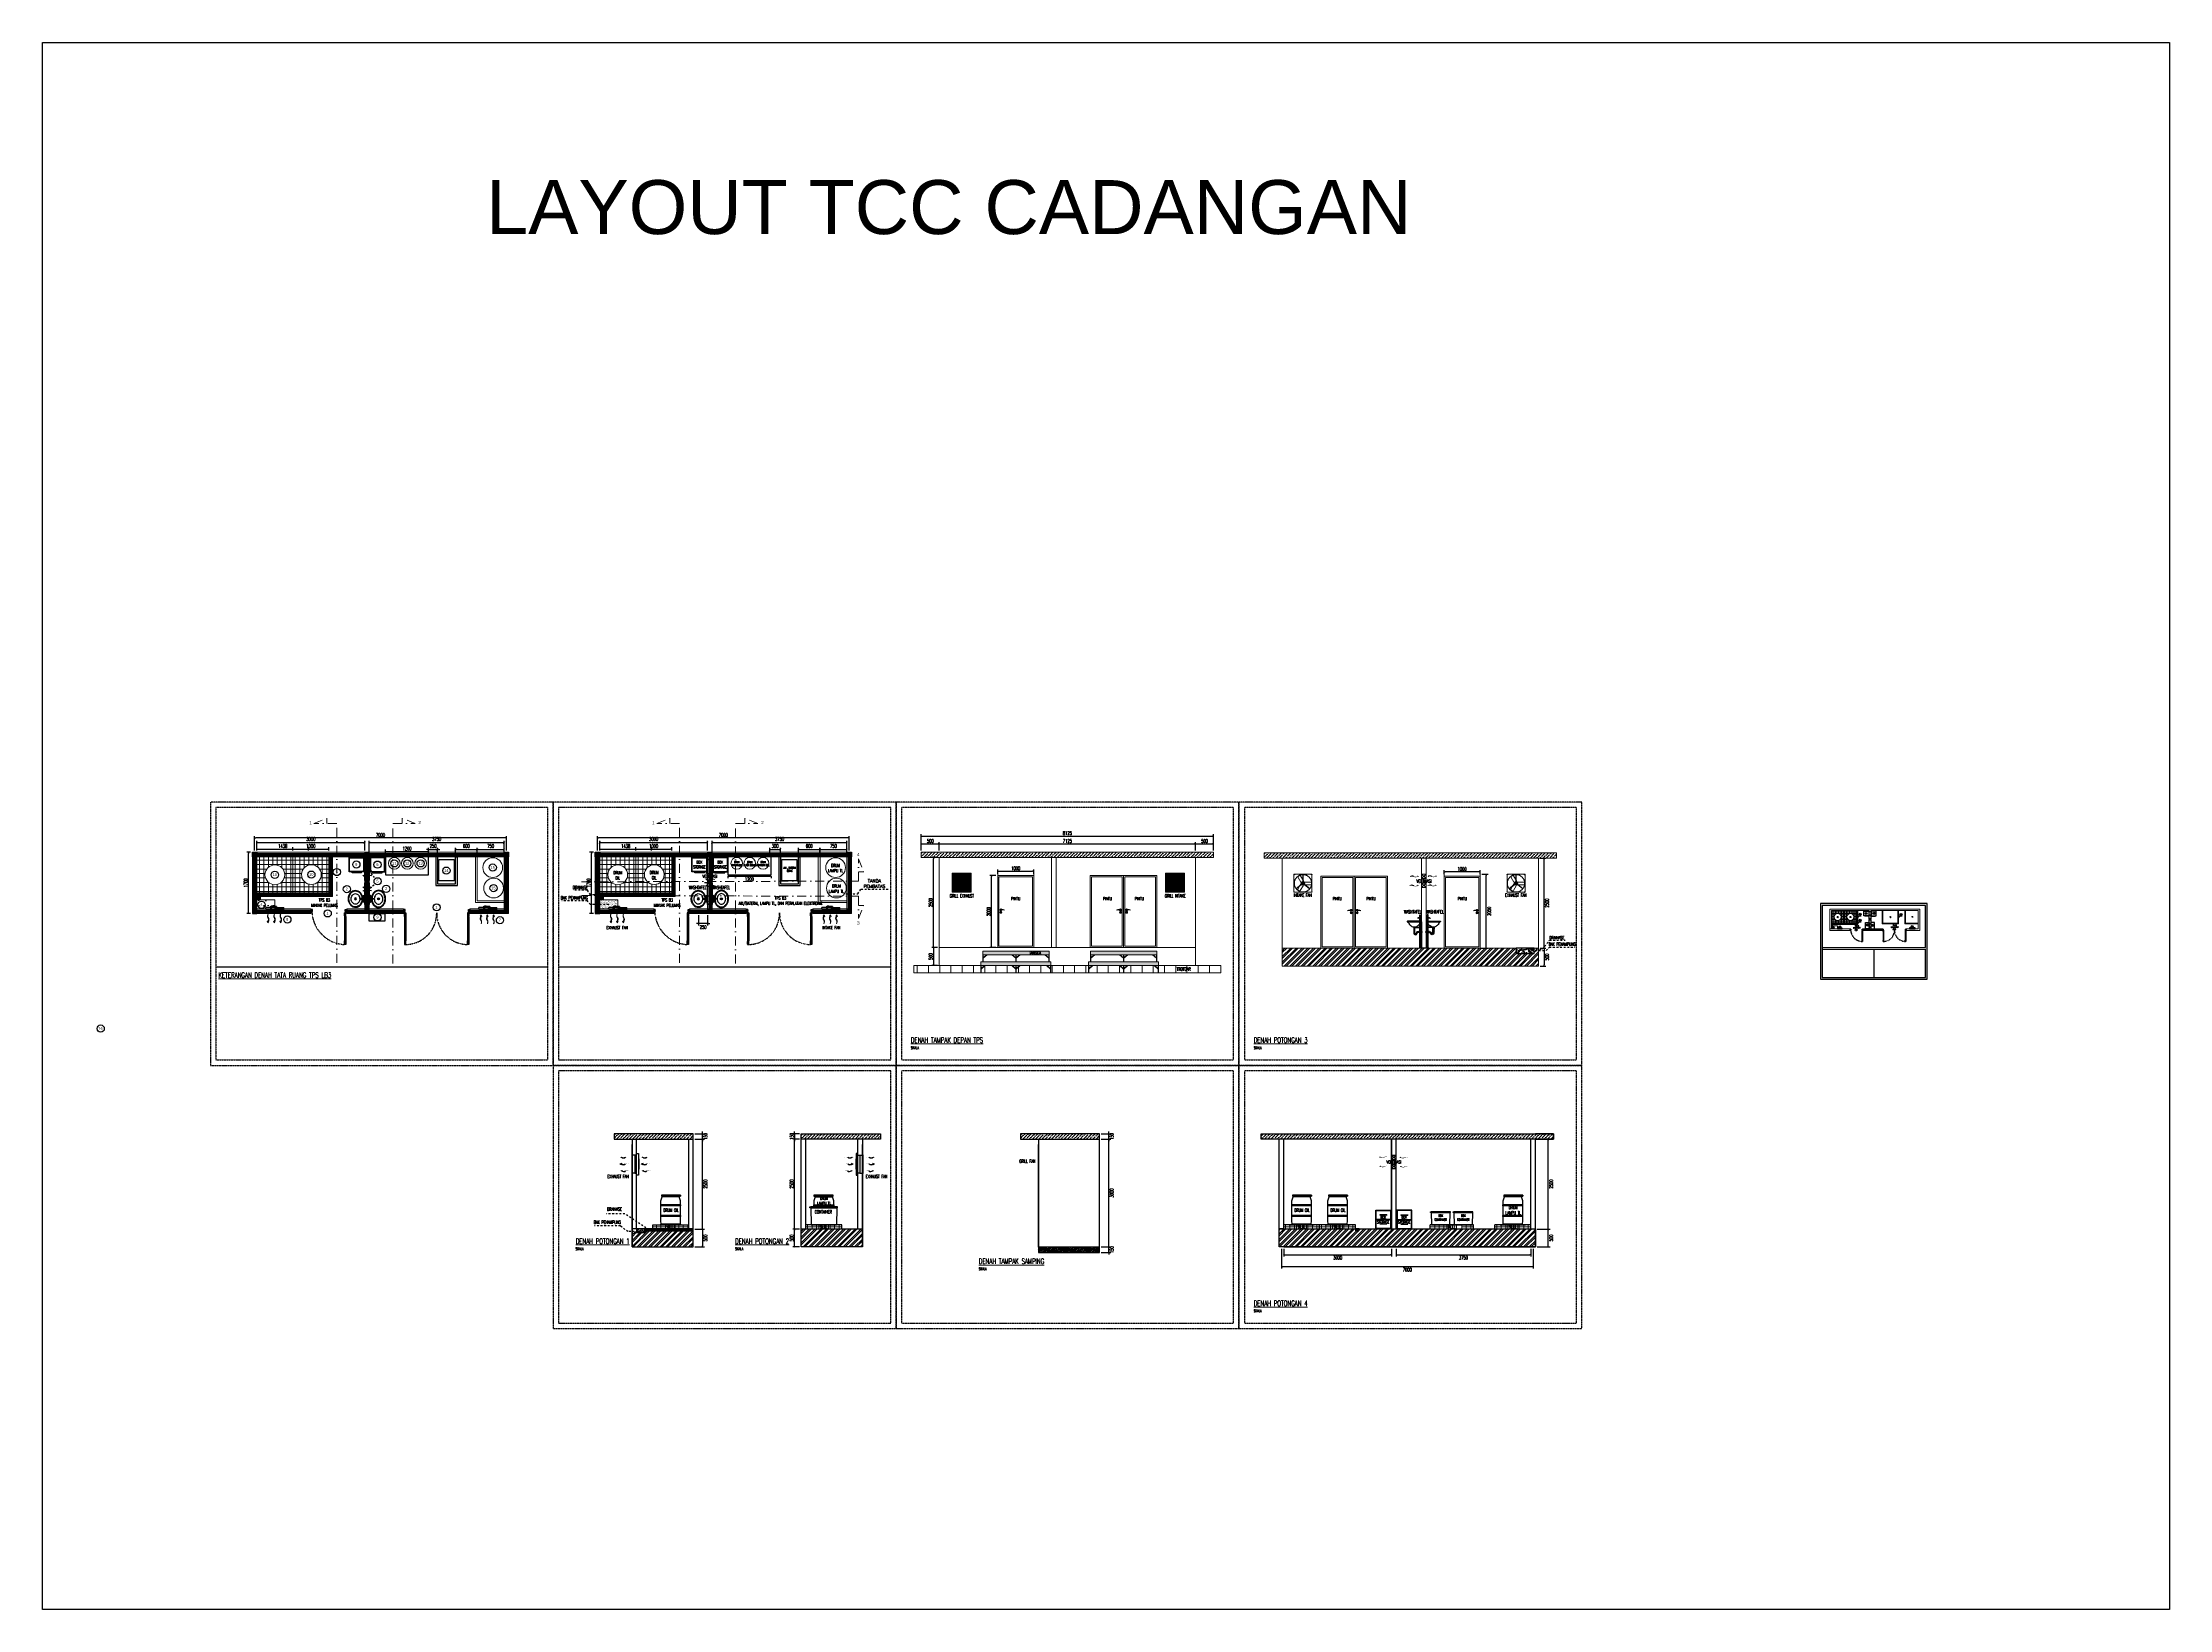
# Model space of a CAD drawing. Header units: millimetres. Extents: x 43312 to 271118, y 7927 to 51490.
# Drawn here: x 43312 to 102460, y 7927 to 51490 of the extents above; entities that cross this region are included whole.
import ezdxf

# ---------------------------------------------------------------- set-up
doc = ezdxf.new("R2010")
doc.units = ezdxf.units.MM
doc.header["$MEASUREMENT"] = 0
doc.linetypes.add('DASHDOT', pattern=[1, 0.5, -0.25, 0, -0.25])
doc.linetypes.add('HIDDEN', pattern=[0.375, 0.25, -0.125])
doc.layers.add('ALM', color=120, linetype='Continuous')
doc.layers.add('Edges', color=7, linetype='Continuous')
for name, color, linetype, lineweight in [('C NOTASI', 3, 'Continuous', 5), ('inst ME', 7, 'Continuous', 13), ('J', 1, 'Continuous', 13)]:
    doc.layers.add(name, color=color, linetype=linetype, lineweight=lineweight)
doc.styles.add('300', font='rs.shx', dxfattribs={"width": 0.6, "height": 100})
doc.styles.get("Standard").update_dxf_attribs({"font": 'arial.ttf'})
doc.dimstyles.new('300', dxfattribs={"dimtxt": 50, "dimasz": 30, "dimexe": 50, "dimexo": 50, "dimgap": 30, "dimtad": 2, "dimdec": 0, "dimzin": 0, "dimtxsty": '300', "dimblk": 'DOT', "dimcen": 0.2, "dimclrd": 1, "dimclre": 1, "dimclrt": 3, "dimadec": 0, "dimazin": 0, "dimtfac": 1, "dimtdec": 0, "dimtix": 1, "dimtmove": 0, "dimatfit": 3, "dimfxl": 1, "dimtolj": 1, "dimtzin": 0, "dimarcsym": 0})
pattern_1 = [(45, (79739.36, -46109.44), (-26.516504, 26.516504), []), (45, (79757.038, -46109.44), (-26.516504, 26.516504), [])]
pattern_2 = [(0, (79739.36, -46109.44), (0, 25), [])]
pattern_3 = [(90, (56751.16, 15887.87), (-125, 0), []), (180, (56751.16, 15887.87), (-7e-15, -125), [])]
pattern_4 = [(45, (65762.111, -52945.079), (-12.0529565, 12.0529565), []), (45, (65770.146, -52945.079), (-12.0529565, 12.0529565), [])]
pattern_5 = [(45, (59829.175, -52945.079), (-12.0529565, 12.0529565), []), (45, (59837.21, -52945.079), (-12.0529565, 12.0529565), [])]
pattern_6 = [(0, (0, 0), (0, 7.5), []), (135, (3.75, -3.75), (-15, -15), [10.606602, -10.606602]), (135, (5.625, -3.75), (-15, -15), [10.606602, -10.606602]), (135, (7.5, -3.75), (-15, -15), [10.606602, -10.606602])]
pattern_7 = [(45, (100403.16, 1045.749), (-9.306575, 9.306575), []), (45, (100409.364, 1045.749), (-9.306575, 9.306575), [])]
pattern_8 = [(0, (100403.1595, 1045.749), (0, 8.7743233), [])]
pattern_9 = [(90, (92334.924, 22805.125), (-43.8716, 0), []), (180, (92334.924, 22805.125), (-2e-15, -43.8716), [])]
pattern_10 = [(45, (70204.363, -46109.44), (-26.516504, 26.516504), []), (45, (70222.04, -46109.44), (-26.516504, 26.516504), [])]
pattern_11 = [(0, (70204.363, -46109.44), (0, 25), [])]
pattern_12 = [(90, (47216.16, 15887.87), (-125, 0), []), (180, (47216.16, 15887.87), (-7e-15, -125), [])]

# ---------------------------------------------------------------- blocks, each defined once
blk = doc.blocks.new('Sink - Oval top')
for p, q in [((-1, 0), (1, 0)), ((0, 1), (0, -1))]:
    blk.add_line(p, q)
at = {"linetype": 'Continuous'}
for points in [[(-12.2, 0.4, 0.117634), (-11.5, -3.4, 0.104469), (-8.9, -6.8, 0.090016), (-5.1, -9.1, 0.08192), (-0.3, -10, 0.08192), (4.5, -9.4, 0.090016), (8.4, -7.4, 0.104469), (11.2, -4.1, 0.117634), (12.2, -0.4, 0.117634), (11.5, 3.4, 0.104469), (8.9, 6.8, 0.090016), (5.1, 9.1, 0.08192), (0.3, 10, 0.08192), (-4.5, 9.4, 0.090016), (-8.4, 7.4, 0.104469), (-11.2, 4.1, 0.117634)], [(-11.3, 0.2, 0.118622), (-10.5, -3.3, 0.104678), (-8.1, -6.4, 0.089562), (-4.5, -8.4, 0.081185), (-0.1, -9.2, 0.081185), (4.3, -8.5, 0.089562), (7.9, -6.6, 0.104678), (10.4, -3.5, 0.118622), (11.3, -0.2, 0.118622), (10.5, 3.3, 0.104678), (8.1, 6.4, 0.089562), (4.5, 8.4, 0.081185), (0.1, 9.2, 0.081185), (-4.3, 8.5, 0.089562), (-7.9, 6.6, 0.104678), (-10.4, 3.5, 0.118622)], [(-7.4, 0.1, 0.118283), (-6.9, -2.2, 0.104607), (-5.3, -4.2, 0.089718), (-3, -5.5, 0.081436), (-0.1, -6, 0.081436), (2.8, -5.6, 0.089718), (5.2, -4.3, 0.104607), (6.9, -2.3, 0.118283), (7.4, -0.1, 0.118283), (6.9, 2.2, 0.104607), (5.3, 4.2, 0.089718), (3, 5.5, 0.081436), (0.1, 6, 0.081436), (-2.8, 5.6, 0.089718), (-5.2, 4.3, 0.104607), (-6.9, 2.3, 0.118283)]]:
    blk.add_lwpolyline(points, format="xyb", close=True, dxfattribs=at)
for radius in [1.5, 1]:
    blk.add_circle((0, 0), radius)
blk = doc.blocks.new('Faucet - Bathroom top')
for p, q in [((-4.107, 0.125), (-4.375, 0.125)), ((-3.75, 0.4788), (-3.75, 0.75)), ((-3.5, 0.482), (-3.5, 0.75)), ((-3.1461, 0.125), (-2.875, 0.125)), ((3.143, 0.125), (2.875, 0.125)), ((3.5, 0.4788), (3.5, 0.75)), ((3.75, 0.482), (3.75, 0.75)), ((4.1039, 0.125), (4.375, 0.125)), ((-4.1039, -0.125), (-4.375, -0.125)), ((-3.75, -0.4821), (-3.75, -0.75)), ((-3.5, -0.4789), (-3.5, -0.75)), ((-3.143, -0.125), (-2.875, -0.125)), ((-0.5, -0.8639), (-0.5, -4.5)), ((0.5, -4.5), (0.5, -0.8631)), ((3.1461, -0.125), (2.875, -0.125)), ((3.5, -0.4821), (3.5, -0.75)), ((3.75, -0.4789), (3.75, -0.75)), ((4.107, -0.125), (4.375, -0.125))]:
    blk.add_line(p, q)
for centre, radius in [((-3.625, 0), 1.375), ((-4.625, 0), 0.2795), ((-3.625, 0), 0.5), ((-3.625, 1), 0.2795), ((-2.625, 0), 0.2795), ((0, 0), 0.5), ((3.625, 0), 1.375), ((2.625, 0), 0.2795), ((3.625, 0), 0.5), ((3.625, 1), 0.2795), ((4.625, 0), 0.2795), ((-3.625, -1), 0.2795), ((3.625, -1), 0.2795)]:
    blk.add_circle(centre, radius)
for centre, radius, start, end in [((-3.625, 0), 1, 105.2407, 164.2093), ((-3.625, 0), 1, 16.44125, 74.07887), ((0, 0), 1.5, 289.6514, 250.3603), ((0, 0), 1, 300.3431, 239.7554), ((3.625, 0), 1, 106.12, 164.0884), ((3.625, 0), 1, 16.23422, 73.90469), ((-3.625, 0), 1, 196.2342, 253.9047), ((-3.625, 0), 1, 286.12, 344.0884), ((0, -4.5), 0.5, 180, 0), ((3.625, 0), 1, 196.4413, 254.0789), ((3.625, 0), 1, 285.2407, 344.2093)]:
    blk.add_arc(centre, radius, start, end)
blk = doc.blocks.new('_ArchTick')
at = {"color": 0, "linetype": 'ByBlock', "const_width": 0.15}
blk.add_lwpolyline([(-0.5, -0.5), (0.5, 0.5)], dxfattribs=at)
blk = doc.blocks.new('*D28')
at = {"layer": 'Defpoints', "color": 0, "transparency": 16777216}
for p in [(61933, 29244), (61933, 28852), (65683, 28852)]:
    blk.add_point(p, dxfattribs=at)
at = {"layer": 'inst ME', "color": 1, "lineweight": -2, "transparency": 16777216}
for p, q in [((61933, 28902), (61933, 29294)), ((65683, 29244), (61933, 29244)), ((65683, 28902), (65683, 29294))]:
    blk.add_line(p, q, dxfattribs=at)
at = {"layer": 'inst ME', "color": 1, "lineweight": -2, "transparency": 16777216, "xscale": 60, "yscale": 60, "zscale": 60, "rotation": 180}
blk.add_blockref('_ArchTick', (61933, 29244), dxfattribs=at)
at = {"layer": 'inst ME', "color": 1, "lineweight": -2, "transparency": 16777216, "xscale": 60, "yscale": 60, "zscale": 60}
blk.add_blockref('_ArchTick', (65683, 29244), dxfattribs=at)
at = {"layer": 'inst ME', "color": 3, "transparency": 16777216, "insert": (63808, 29344), "char_height": 100, "attachment_point": 5, "style": '300'}
blk.add_mtext('\\A1;3750', dxfattribs=at)
blk = doc.blocks.new('*D29')
at = {"layer": 'Defpoints', "color": 0, "transparency": 16777216}
for p in [(58808, 29244), (58808, 28977), (61808, 28977)]:
    blk.add_point(p, dxfattribs=at)
at = {"layer": 'inst ME', "color": 1, "lineweight": -2, "transparency": 16777216}
for p, q in [((58808, 29027), (58808, 29294)), ((61808, 29244), (58808, 29244)), ((61808, 29027), (61808, 29294))]:
    blk.add_line(p, q, dxfattribs=at)
at = {"layer": 'inst ME', "color": 1, "lineweight": -2, "transparency": 16777216, "xscale": 60, "yscale": 60, "zscale": 60, "rotation": 180}
blk.add_blockref('_ArchTick', (58808, 29244), dxfattribs=at)
at = {"layer": 'inst ME', "color": 1, "lineweight": -2, "transparency": 16777216, "xscale": 60, "yscale": 60, "zscale": 60}
blk.add_blockref('_ArchTick', (61808, 29244), dxfattribs=at)
at = {"layer": 'inst ME', "color": 3, "transparency": 16777216, "insert": (60308, 29344), "char_height": 100, "attachment_point": 5, "style": '300'}
blk.add_mtext('\\A1;3000', dxfattribs=at)
blk = doc.blocks.new('*D30')
at = {"layer": 'Defpoints', "color": 0, "transparency": 16777216}
for p in [(61558, 27277), (61808, 27277), (61558, 26995)]:
    blk.add_point(p, dxfattribs=at)
at = {"layer": 'inst ME', "color": 1, "lineweight": -2, "transparency": 16777216}
for p, q in [((61558, 27227), (61558, 26945)), ((61808, 27227), (61808, 26945)), ((61558, 26995), (61498, 26995)), ((61808, 26995), (61558, 26995)), ((61808, 26995), (61868, 26995))]:
    blk.add_line(p, q, dxfattribs=at)
at = {"layer": 'inst ME', "color": 1, "lineweight": -2, "transparency": 16777216, "xscale": 60, "yscale": 60, "zscale": 60}
blk.add_blockref('_ArchTick', (61558, 26995), dxfattribs=at)
at = {"layer": 'inst ME', "color": 1, "lineweight": -2, "transparency": 16777216, "xscale": 60, "yscale": 60, "zscale": 60, "rotation": 180}
blk.add_blockref('_ArchTick', (61808, 26995), dxfattribs=at)
at = {"layer": 'inst ME', "color": 3, "transparency": 16777216, "insert": (61683, 26895), "char_height": 100, "attachment_point": 5, "style": '300'}
blk.add_mtext('\\A1;250', dxfattribs=at)
blk = doc.blocks.new('industrial exhaust fan pl')
at = {"layer": 'Edges'}
for p, q in [((36.5, 59.1), (36.5, 63.1)), ((48.3, 63.1), (36.5, 63.1)), ((48.3, 64.5), (48.2, 64.5)), ((48.2, 64.5), (48.2, 64.3)), ((48.2, 64.3), (48.3, 64.3)), ((48.3, 65.3), (48.3, 64.5)), ((49.6, 65.3), (48.3, 65.3)), ((48.5, 64.5), (48.3, 64.5)), ((48.3, 64.3), (48.3, 63.1)), ((48.3, 64.3), (48.9, 64.3)), ((48.3, 63.1), (48.4, 63.1)), ((48.9, 64.3), (48.4, 63.8)), ((48.4, 63.8), (48.9, 64.2)), ((48.4, 63.8), (48.4, 63.1)), ((48.4, 63.8), (48.4, 63.1)), ((48.4, 63.8), (48.4, 63.8)), ((48.4, 63.8), (48.4, 63.1)), ((48.4, 63.1), (48.4, 63.1)), ((48.4, 63.1), (48.4, 63.1)), ((48.4, 63.1), (48.6, 63.1)), ((49.1, 65.3), (48.5, 64.5)), ((48.5, 64.5), (53.2, 64.5)), ((48.6, 63.8), (49, 64.2)), ((48.6, 63.8), (48.6, 63.1)), ((48.6, 63.1), (48.8, 63.1)), ((48.8, 63.8), (49.1, 64.1)), ((48.8, 63.8), (48.8, 63.1)), ((48.8, 63.1), (49.4, 63.1)), ((48.9, 64.3), (48.9, 64.3)), ((48.9, 64.3), (48.9, 64.2)), ((48.9, 64.2), (49, 64.3)), ((48.9, 64.3), (49, 64.3)), ((49, 64.3), (49, 64.2)), ((49, 64.2), (49.1, 64.3)), ((49, 64.3), (49.1, 64.3)), ((49, 64.3), (49, 64.3)), ((49.6, 65.3), (49.1, 65.3)), ((49.1, 64.3), (49.1, 64.1)), ((49.1, 64.1), (49.4, 64.3)), ((49.1, 64.3), (49.4, 64.3)), ((49.1, 64.3), (49.1, 64.3)), ((49.4, 64.3), (49.4, 63.1)), ((49.4, 64.3), (49.4, 64.3)), ((49.4, 64.3), (49.6, 64.3)), ((49.4, 63.1), (49.6, 63.1)), ((49.6, 65.3), (49.6, 65.3)), ((49.6, 65.3), (52.1, 65.3)), ((50.5, 65.3), (49.6, 65.3)), ((49.6, 63.8), (49.6, 64.3)), ((49.6, 63.8), (49.6, 64.3)), ((49.6, 64.3), (49.6, 64.3)), ((49.6, 64.3), (50, 64.3)), ((49.6, 63.8), (49.6, 63.1)), ((49.6, 63.8), (49.6, 63.1)), ((49.6, 63.8), (49.6, 63.8)), ((49.6, 63.1), (50, 63.1)), ((49.6, 63.1), (49.6, 63.1)), ((50, 63.8), (50, 64.3)), ((50, 64.3), (50.1, 64.3)), ((50.1, 63.8), (50, 63.8)), ((50, 63.8), (50, 63.1)), ((50, 63.1), (50.1, 63.1)), ((50.1, 66.6), (50.1, 66.7)), ((50.1, 66.7), (51.6, 66.7)), ((50.1, 66.6), (50.5, 66.6)), ((50.1, 66.2), (50.1, 66.3)), ((50.5, 66.3), (50.1, 66.3)), ((50.1, 66.2), (50.5, 66.2)), ((50.1, 63.8), (50.1, 64.3)), ((50.4, 64.3), (50.1, 64.3)), ((50.1, 63.8), (50.1, 63.1)), ((50.1, 63.1), (50.4, 63.1)), ((50.4, 63.8), (50.4, 64.3)), ((50.4, 64.3), (50.5, 64.3)), ((50.5, 63.8), (50.4, 63.8)), ((50.4, 63.8), (50.4, 63.1)), ((50.4, 63.1), (50.5, 63.1)), ((50.5, 66.3), (50.5, 66.6)), ((50.6, 66.6), (50.5, 66.6)), ((50.6, 66.3), (50.5, 66.3)), ((50.5, 65.3), (50.5, 66.2)), ((50.5, 66.2), (51.2, 66.2)), ((50.5, 65.3), (51.2, 65.3)), ((50.5, 63.8), (50.5, 64.3)), ((50.5, 64.3), (50.8, 64.3)), ((50.5, 63.8), (50.5, 63.1)), ((50.5, 63.1), (50.8, 63.1)), ((50.6, 66.6), (50.6, 66.3)), ((50.6, 66.6), (51.6, 66.6)), ((51.6, 66.3), (50.6, 66.3)), ((50.8, 63.8), (50.8, 64.3)), ((50.9, 64.3), (50.8, 64.3)), ((50.8, 63.8), (50.9, 63.8)), ((50.8, 63.8), (50.8, 63.1)), ((50.8, 63.1), (50.9, 63.1)), ((50.9, 64.3), (51.2, 64.3)), ((50.9, 63.8), (50.9, 64.3)), ((50.9, 63.8), (50.9, 63.1)), ((50.9, 63.1), (51.2, 63.1)), ((51.2, 65.3), (51.2, 66.2)), ((51.2, 66.2), (51.6, 66.2)), ((52.1, 65.3), (51.2, 65.3)), ((51.2, 63.8), (51.2, 64.3)), ((51.2, 64.3), (51.3, 64.3)), ((51.2, 63.8), (51.3, 63.8)), ((51.2, 63.8), (51.2, 63.1)), ((51.2, 63.1), (51.3, 63.1)), ((51.3, 63.8), (51.3, 64.3)), ((51.6, 64.3), (51.3, 64.3)), ((51.3, 63.8), (51.3, 63.1)), ((51.3, 63.1), (51.6, 63.1)), ((51.6, 66.6), (51.6, 66.7)), ((56.5, 66.6), (51.6, 66.6)), ((51.6, 66.2), (51.6, 66.3)), ((51.6, 66.3), (56.5, 66.3)), ((51.6, 63.8), (51.6, 64.3)), ((51.6, 64.3), (51.7, 64.3)), ((51.6, 63.8), (51.6, 63.1)), ((51.6, 63.8), (51.7, 63.8)), ((51.6, 63.1), (51.7, 63.1)), ((51.7, 63.8), (51.7, 64.3)), ((51.7, 64.3), (52, 64.3)), ((51.7, 63.8), (51.7, 63.1)), ((51.7, 63.1), (52, 63.1)), ((52, 63.8), (52, 64.3)), ((52, 64.3), (52.1, 64.3)), ((52, 63.8), (52.1, 63.8)), ((52, 63.8), (52, 63.1)), ((52, 63.1), (52.1, 63.1)), ((52.1, 65.3), (52.1, 65.3)), ((53.4, 65.3), (52.1, 65.3)), ((52.6, 65.3), (52.1, 65.3)), ((52.1, 63.8), (52.1, 64.3)), ((52.3, 64.3), (52.1, 64.3)), ((52.1, 63.8), (52.1, 63.1)), ((52.1, 63.1), (52.3, 63.1)), ((52.3, 64.3), (52.3, 63.1)), ((52.3, 64.3), (52.4, 64.3)), ((52.3, 63.1), (52.9, 63.1)), ((52.6, 64.1), (52.4, 64.3)), ((52.4, 64.3), (52.6, 64.3)), ((52.6, 65.3), (53.2, 64.5)), ((52.6, 64.3), (52.6, 64.1)), ((52.7, 64.2), (52.6, 64.3)), ((52.6, 64.3), (52.7, 64.3)), ((52.6, 64.3), (52.6, 64.3)), ((52.9, 63.8), (52.6, 64.1)), ((52.7, 64.3), (52.7, 64.2)), ((52.7, 64.3), (52.8, 64.3)), ((53.1, 63.8), (52.7, 64.2)), ((52.8, 64.3), (52.8, 64.3)), ((52.8, 64.3), (52.8, 64.3)), ((53.3, 63.8), (52.8, 64.3)), ((52.8, 64.3), (52.8, 64.3)), ((53.3, 63.8), (52.8, 64.3)), ((52.8, 64.3), (52.8, 64.3)), ((52.8, 64.3), (52.8, 64.3)), ((52.8, 64.3), (52.8, 64.3)), ((52.8, 64.3), (52.8, 64.3)), ((53.4, 64.3), (52.8, 64.3)), ((52.9, 63.8), (52.9, 63.1)), ((52.9, 63.1), (53.1, 63.1)), ((53.1, 63.8), (53.1, 63.1)), ((53.1, 63.1), (53.3, 63.1)), ((53.4, 64.5), (53.2, 64.5)), ((53.3, 63.8), (53.3, 63.1)), ((53.3, 63.8), (53.3, 63.1)), ((53.3, 63.1), (53.3, 63.1)), ((53.3, 63.1), (53.4, 63.1)), ((53.4, 64.5), (53.4, 65.3)), ((53.5, 64.5), (53.4, 64.5)), ((53.4, 64.3), (53.5, 64.3)), ((53.4, 63.1), (53.4, 64.3)), ((61.2, 63.1), (53.4, 63.1)), ((53.5, 64.5), (53.5, 64.3)), ((56.5, 66.6), (56.5, 66.7)), ((56.5, 66.7), (66.5, 66.7)), ((56.5, 66.6), (57.3, 66.6)), ((56.5, 66.2), (56.5, 66.3)), ((57.3, 66.3), (56.5, 66.3)), ((56.5, 66.2), (61, 66.2)), ((57.3, 66.3), (57.3, 66.6)), ((57.3, 66.6), (66.4, 66.6)), ((66.4, 66.3), (57.3, 66.3)), ((61, 66.2), (61, 66.1)), ((61.2, 66.2), (61, 66.2)), ((61, 66.1), (61.2, 66.1)), ((61.2, 66.2), (61.2, 66.1)), ((61.2, 66.2), (61.9, 66.2)), ((61.2, 63.1), (61.2, 66.1)), ((61.2, 66.1), (61.2, 66.1)), ((61.2, 66.1), (61.9, 66.1)), ((61.2, 63.1), (61.9, 63.1)), ((61.9, 66.2), (61.9, 66.1)), ((61.9, 66.2), (62.1, 66.2)), ((61.9, 63.1), (61.9, 66.1)), ((61.9, 66.1), (61.9, 66.1)), ((61.9, 66.1), (62.1, 66.1)), ((61.9, 63.1), (86.5, 63.1)), ((62.1, 66.2), (62.1, 66.1)), ((62.1, 66.2), (66.5, 66.2)), ((66.4, 66.6), (66.4, 66.3)), ((66.4, 66.6), (66.5, 66.6)), ((66.4, 66.3), (66.5, 66.3)), ((66.5, 66.6), (66.5, 66.7)), ((66.5, 66.2), (66.5, 66.3)), ((86.5, 59.1), (86.5, 63.1)), ((36.5, 59.1), (37.3, 59.1)), ((37.3, 59.1), (37.3, 54.2)), ((37.3, 59.1), (85.8, 59.1)), ((85.8, 54.2), (37.3, 54.2)), ((85.8, 59.1), (85.8, 54.2)), ((85.8, 59.1), (86.5, 59.1))]:
    blk.add_line(p, q, dxfattribs=at)
blk = doc.blocks.new('*D23')
at = {"layer": 'Defpoints', "color": 0, "transparency": 16777216}
for p in [(64932, 29052), (64333, 28852), (64932, 28852)]:
    blk.add_point(p, dxfattribs=at)
at = {"layer": 'inst ME', "color": 1, "lineweight": -2, "transparency": 16777216}
for p, q in [((64333, 28902), (64333, 29102)), ((64333, 29052), (64932, 29052)), ((64932, 28902), (64932, 29102))]:
    blk.add_line(p, q, dxfattribs=at)
at = {"layer": 'inst ME', "color": 1, "lineweight": -2, "transparency": 16777216, "xscale": 60, "yscale": 60, "zscale": 60, "rotation": 180}
blk.add_blockref('_ArchTick', (64333, 29052), dxfattribs=at)
at = {"layer": 'inst ME', "color": 1, "lineweight": -2, "transparency": 16777216, "xscale": 60, "yscale": 60, "zscale": 60}
blk.add_blockref('_ArchTick', (64932, 29052), dxfattribs=at)
at = {"layer": 'inst ME', "color": 3, "transparency": 16777216, "insert": (64633, 29152), "char_height": 100, "attachment_point": 5, "style": '300'}
blk.add_mtext('\\A1;600', dxfattribs=at)
blk = doc.blocks.new('*D31')
at = {"layer": 'Defpoints', "color": 0, "transparency": 16777216}
for p in [(65683, 29052), (64933, 28852), (65683, 28852)]:
    blk.add_point(p, dxfattribs=at)
at = {"layer": 'inst ME', "color": 1, "lineweight": -2, "transparency": 16777216}
for p, q in [((64933, 28902), (64933, 29102)), ((64933, 29052), (65683, 29052)), ((65683, 28902), (65683, 29102))]:
    blk.add_line(p, q, dxfattribs=at)
at = {"layer": 'inst ME', "color": 1, "lineweight": -2, "transparency": 16777216, "xscale": 60, "yscale": 60, "zscale": 60, "rotation": 180}
blk.add_blockref('_ArchTick', (64933, 29052), dxfattribs=at)
at = {"layer": 'inst ME', "color": 1, "lineweight": -2, "transparency": 16777216, "xscale": 60, "yscale": 60, "zscale": 60}
blk.add_blockref('_ArchTick', (65683, 29052), dxfattribs=at)
at = {"layer": 'inst ME', "color": 3, "transparency": 16777216, "insert": (65308, 29152), "char_height": 100, "attachment_point": 5, "style": '300'}
blk.add_mtext('\\A1;750', dxfattribs=at)
blk = doc.blocks.new('Handle-01')
for centre, radius, start, end in [((-67, -55), 64.6, 70.65002, 128.47831), ((-31, 66), 62.1, 256.79025, 291.8405), ((0, 0), 30, 198.02954, 169.96267), ((0, 0), 24, 204.54285, 168.26614), ((0, 0), 12, 259.25559, 132.43023), ((-105, -7), 3.6, 119.1006, 286.73068), ((-70, -64), 62.5, 75.77345, 122.60946), ((-12, 119), 130, 250.59259, 267.96816), ((63, 665), 680, 263.31552, 264.72244)]:
    blk.add_arc(centre, radius, start, end)
blk = doc.blocks.new('_Dot')
at = {"color": 0, "lineweight": -2}
blk.add_line((-0.5, 0), (-1, 0), dxfattribs=at)
at = {"color": 0, "const_width": 0.5}
blk.add_lwpolyline([(-0.25, 0, 1), (0.25, 0, 1)], format="xyb", close=True, dxfattribs=at)
blk = doc.blocks.new('*D26')
at = {"color": 1, "lineweight": -2, "transparency": 16777216}
for p, q in [((69875, 28380), (69875, 28501)), ((69905, 28451), (70845, 28451)), ((70875, 28380), (70875, 28501))]:
    blk.add_line(p, q, dxfattribs=at)
at = {"layer": 'Defpoints', "color": 0, "transparency": 16777216}
for p in [(70875, 28451), (69875, 28330), (70875, 28330)]:
    blk.add_point(p, dxfattribs=at)
at = {"color": 1, "lineweight": -2, "transparency": 16777216, "xscale": 30, "yscale": 30, "zscale": 30, "rotation": 180}
blk.add_blockref('_Dot', (69875, 28451), dxfattribs=at)
at = {"color": 1, "lineweight": -2, "transparency": 16777216, "xscale": 30, "yscale": 30, "zscale": 30}
blk.add_blockref('_Dot', (70875, 28451), dxfattribs=at)
at = {"color": 3, "transparency": 16777216, "insert": (70375, 28531), "char_height": 100, "attachment_point": 5, "style": '300'}
blk.add_mtext('\\A1;1000', dxfattribs=at)
blk = doc.blocks.new('*D27')
at = {"color": 1, "lineweight": -2, "transparency": 16777216}
for p, q in [((69825, 28330), (69652, 28330)), ((69702, 26360), (69702, 28300)), ((69825, 26330), (69652, 26330))]:
    blk.add_line(p, q, dxfattribs=at)
at = {"layer": 'Defpoints', "color": 0, "transparency": 16777216}
for p in [(69702, 28330), (69875, 28330), (69875, 26330)]:
    blk.add_point(p, dxfattribs=at)
at = {"color": 1, "lineweight": -2, "transparency": 16777216, "xscale": 30, "yscale": 30, "zscale": 30}
for p, rotation in [((69702, 28330), 90), ((69702, 26330), 270)]:
    blk.add_blockref('_Dot', p, dxfattribs=dict(at, rotation=rotation))
at = {"color": 3, "transparency": 16777216, "insert": (69622, 27330), "char_height": 100, "attachment_point": 5, "rotation": 90, "style": '300'}
blk.add_mtext('\\A1;2000', dxfattribs=at)
blk = doc.blocks.new('*D24')
at = {"color": 1, "lineweight": -2, "transparency": 16777216}
for p, q in [((68200, 26330), (68043, 26330)), ((68093, 26300), (68093, 25860)), ((68200, 25830), (68043, 25830))]:
    blk.add_line(p, q, dxfattribs=at)
at = {"layer": 'Defpoints', "color": 0, "transparency": 16777216}
for p in [(68250, 26330), (68093, 25830), (68250, 25830)]:
    blk.add_point(p, dxfattribs=at)
at = {"color": 1, "lineweight": -2, "transparency": 16777216, "xscale": 30, "yscale": 30, "zscale": 30}
for p, rotation in [((68093, 26330), 90), ((68093, 25830), 270)]:
    blk.add_blockref('_Dot', p, dxfattribs=dict(at, rotation=rotation))
at = {"color": 3, "transparency": 16777216, "insert": (68013, 26080), "char_height": 100, "attachment_point": 5, "rotation": 90, "style": '300'}
blk.add_mtext('\\A1;500', dxfattribs=at)
blk = doc.blocks.new('*D25')
at = {"color": 1, "lineweight": -2, "transparency": 16777216}
for p, q in [((68200, 28830), (68043, 28830)), ((68093, 26360), (68093, 28800)), ((68200, 26330), (68043, 26330))]:
    blk.add_line(p, q, dxfattribs=at)
at = {"layer": 'Defpoints', "color": 0, "transparency": 16777216}
for p in [(68093, 28830), (68250, 28830), (68250, 26330)]:
    blk.add_point(p, dxfattribs=at)
at = {"color": 1, "lineweight": -2, "transparency": 16777216, "xscale": 30, "yscale": 30, "zscale": 30}
for p, rotation in [((68093, 28830), 90), ((68093, 26330), 270)]:
    blk.add_blockref('_Dot', p, dxfattribs=dict(at, rotation=rotation))
at = {"color": 3, "transparency": 16777216, "insert": (68013, 27580), "char_height": 100, "attachment_point": 5, "rotation": 90, "style": '300'}
blk.add_mtext('\\A1;2500', dxfattribs=at)
blk = doc.blocks.new('*D32')
at = {"color": 1, "lineweight": -2, "transparency": 16777216}
for p, q in [((82288, 28365), (82288, 28485)), ((83258, 28435), (82318, 28435)), ((83288, 28365), (83288, 28485))]:
    blk.add_line(p, q, dxfattribs=at)
at = {"layer": 'Defpoints', "color": 0, "transparency": 16777216}
for p in [(82288, 28435), (82288, 28315), (83288, 28315)]:
    blk.add_point(p, dxfattribs=at)
at = {"color": 1, "lineweight": -2, "transparency": 16777216, "xscale": 30, "yscale": 30, "zscale": 30, "rotation": 180}
blk.add_blockref('_Dot', (82288, 28435), dxfattribs=at)
at = {"color": 1, "lineweight": -2, "transparency": 16777216, "xscale": 30, "yscale": 30, "zscale": 30}
blk.add_blockref('_Dot', (83288, 28435), dxfattribs=at)
at = {"color": 3, "transparency": 16777216, "insert": (82788, 28515), "char_height": 100, "attachment_point": 5, "style": '300'}
blk.add_mtext('\\A1;1000', dxfattribs=at)
blk = doc.blocks.new('*D33')
at = {"color": 1, "lineweight": -2, "transparency": 16777216}
for p, q in [((83338, 28365), (83511, 28365)), ((83461, 26345), (83461, 28335)), ((83338, 26315), (83511, 26315))]:
    blk.add_line(p, q, dxfattribs=at)
at = {"layer": 'Defpoints', "color": 0, "transparency": 16777216}
for p in [(83288, 28365), (83461, 28365), (83288, 26315)]:
    blk.add_point(p, dxfattribs=at)
at = {"color": 1, "lineweight": -2, "transparency": 16777216, "xscale": 30, "yscale": 30, "zscale": 30}
for p, rotation in [((83461, 28365), 90), ((83461, 26315), 270)]:
    blk.add_blockref('_Dot', p, dxfattribs=dict(at, rotation=rotation))
at = {"color": 3, "transparency": 16777216, "insert": (83541, 27340), "char_height": 100, "attachment_point": 5, "rotation": 90, "style": '300'}
blk.add_mtext('\\A1;2050', dxfattribs=at)
blk = doc.blocks.new('*D34')
at = {"color": 1, "lineweight": -2, "transparency": 16777216}
for p, q in [((84963, 26315), (85120, 26315)), ((85070, 26285), (85070, 25845)), ((84963, 25815), (85120, 25815))]:
    blk.add_line(p, q, dxfattribs=at)
at = {"layer": 'Defpoints', "color": 0, "transparency": 16777216}
for p in [(84913, 26315), (84913, 25815), (85070, 25815)]:
    blk.add_point(p, dxfattribs=at)
at = {"color": 1, "lineweight": -2, "transparency": 16777216, "xscale": 30, "yscale": 30, "zscale": 30}
for p, rotation in [((85070, 26315), 90), ((85070, 25815), 270)]:
    blk.add_blockref('_Dot', p, dxfattribs=dict(at, rotation=rotation))
at = {"color": 3, "transparency": 16777216, "insert": (85150, 26065), "char_height": 100, "attachment_point": 5, "rotation": 90, "style": '300'}
blk.add_mtext('\\A1;500', dxfattribs=at)
blk = doc.blocks.new('*D35')
at = {"color": 1, "lineweight": -2, "transparency": 16777216}
for p, q in [((84963, 28815), (85120, 28815)), ((85070, 26345), (85070, 28785)), ((84963, 26315), (85120, 26315))]:
    blk.add_line(p, q, dxfattribs=at)
at = {"layer": 'Defpoints', "color": 0, "transparency": 16777216}
for p in [(84913, 28815), (85070, 28815), (84913, 26315)]:
    blk.add_point(p, dxfattribs=at)
at = {"color": 1, "lineweight": -2, "transparency": 16777216, "xscale": 30, "yscale": 30, "zscale": 30}
for p, rotation in [((85070, 28815), 90), ((85070, 26315), 270)]:
    blk.add_blockref('_Dot', p, dxfattribs=dict(at, rotation=rotation))
at = {"color": 3, "transparency": 16777216, "insert": (85150, 27565), "char_height": 100, "attachment_point": 5, "rotation": 90, "style": '300'}
blk.add_mtext('\\A1;2500', dxfattribs=at)
blk = doc.blocks.new('A$C6E2B1FF7')
for p, q in [((0.395, 0.848), (0.008, 0.848)), ((0.008, 0.833), (0.016, 0.833)), ((0.395, 0.833), (0.016, 0.833)), ((0.019, 0.827), (0.395, 0.827)), ((0.052, 0.774), (0.031, 0.822)), ((0.248, 0.662), (0.395, 0.674)), ((0.332, 0.94), (0.338, 0.938)), ((0.395, 0.96), (0.355, 0.96)), ((0.355, 0.954), (0.395, 0.954)), ((0.395, 1.031), (0.384, 1.031)), ((0.395, 1.028), (0.384, 1.028)), ((0.395, 1.01), (0.395, 1.05)), ((0.395, 1.05), (0.425, 1.05)), ((0.425, 1.01), (0.395, 1.01)), ((0.395, 0.86), (0.395, 1.006)), ((0.395, 1.006), (0.425, 1.006)), ((0.425, 0.86), (0.395, 0.86)), ((0.395, 0.004), (0.395, 0.856)), ((0.395, 0.856), (0.425, 0.856)), ((0.397, 1.01), (0.397, 1.006)), ((0.397, 0.86), (0.397, 0.856)), ((0.423, 1.01), (0.423, 1.006)), ((0.423, 0.86), (0.423, 0.856)), ((0.425, 1.05), (0.425, 1.01)), ((0.425, 1.006), (0.425, 0.86)), ((0.425, 0.856), (0.425, 0.004)), ((0.443, 0.848), (0.425, 0.848)), ((0.435, 0.833), (0.425, 0.833)), ((0.425, 0.827), (0.44, 0.827)), ((0.425, 0.827), (0.432, 0.827)), ((0.425, 0.68), (0.451, 0.686)), ((0.435, 0.833), (0.443, 0.833)), ((0.44, 0.827), (0.451, 0.827)), ((0.443, 0.833), (0.457, 0.833)), ((0.451, 0.827), (0.451, 0.793)), ((0.451, 0.793), (0.457, 0.793)), ((0.451, 0.641), (0.451, 0.691)), ((0.451, 0.691), (0.457, 0.691)), ((0.457, 0.833), (0.457, 0)), ((0.197, 0.632), (0.205, 0.626)), ((0.253, 0.632), (0.197, 0.632)), ((0.197, 0.549), (0.205, 0.543)), ((0.209, 0.549), (0.197, 0.549)), ((0.252, 0.667), (0.199, 0.667)), ((0.203, 0.647), (0.203, 0.662)), ((0.203, 0.662), (0.248, 0.662)), ((0.203, 0.647), (0.246, 0.647)), ((0.205, 0.647), (0.205, 0.632)), ((0.205, 0.626), (0.205, 0.619)), ((0.205, 0.626), (0.246, 0.626)), ((0.205, 0.619), (0.208, 0.619)), ((0.205, 0.543), (0.205, 0.535)), ((0.205, 0.543), (0.246, 0.543)), ((0.205, 0.535), (0.21, 0.535)), ((0.208, 0.619), (0.208, 0.598)), ((0.243, 0.619), (0.208, 0.619)), ((0.208, 0.598), (0.209, 0.598)), ((0.209, 0.598), (0.242, 0.598)), ((0.209, 0.598), (0.209, 0.549)), ((0.209, 0.549), (0.242, 0.549)), ((0.24, 0.535), (0.21, 0.535)), ((0.21, 0.535), (0.21, 0.475)), ((0.24, 0.535), (0.246, 0.535)), ((0.24, 0.475), (0.24, 0.535)), ((0.242, 0.598), (0.243, 0.598)), ((0.242, 0.549), (0.242, 0.598)), ((0.253, 0.549), (0.242, 0.549)), ((0.243, 0.598), (0.243, 0.619)), ((0.243, 0.619), (0.246, 0.619)), ((0.246, 0.647), (0.395, 0.647)), ((0.246, 0.647), (0.246, 0.632)), ((0.246, 0.626), (0.253, 0.632)), ((0.246, 0.619), (0.246, 0.626)), ((0.246, 0.543), (0.253, 0.549)), ((0.246, 0.535), (0.246, 0.543)), ((0.348, 0.524), (0.395, 0.524)), ((0.395, 0.494), (0.348, 0.494)), ((0.447, 0.004), (0.375, 0.004)), ((0.375, 0.004), (0.375, 0)), ((0.399, 0.004), (0.399, 0.139)), ((0.402, 0.004), (0.402, 0.143)), ((0.405, 0.004), (0.405, 0.148)), ((0.41, 0.004), (0.41, 0.153)), ((0.419, 0.004), (0.419, 0.162)), ((0.425, 0.646), (0.451, 0.646)), ((0.425, 0.524), (0.444, 0.524)), ((0.444, 0.494), (0.425, 0.494)), ((0.444, 0.524), (0.444, 0.536)), ((0.444, 0.536), (0.457, 0.536)), ((0.444, 0.524), (0.444, 0.494)), ((0.444, 0.483), (0.444, 0.494)), ((0.457, 0.483), (0.444, 0.483)), ((0.447, 0), (0.447, 0.004)), ((0.457, 0.641), (0.451, 0.641)), ((0.457, 0.536), (0.457, 0.483)), ((0.472, 0.526), (0.457, 0.526)), ((0.457, 0.51), (0.472, 0.51)), ((0.457, 0.492), (0.472, 0.492)), ((0.472, 0.492), (0.472, 0.526))]:
    blk.add_line(p, q)
for centre, radius, start, end in [((0.008, 0.841), 0.00774, 90, 270), ((0.021, 0.832), 0.00515, 166.68297, 249.34752), ((0.016, 0.805), 0.0225, 49.25045, 75.12158), ((0.252, 0.9), 0.236, 212.24439, 231.48451), ((0.261, 0.905), 0.246, 230.52645, 255.48599), ((0.19, 0.905), 0.246, 284.51401, 309.47355), ((0.355, 0.937), 0.0227, 88.67566, 172.72042), ((0.358, 0.934), 0.0198, 97.04919, 169.4794), ((0.199, 0.9), 0.236, 308.51549, 326.21188), ((0.435, 0.805), 0.0225, 104.87842, 114.47405), ((0.43, 0.832), 0.00515, 290.65248, 13.31703), ((0.443, 0.841), 0.00774, 270, 90), ((0.195, 0.657), 0.0106, 26.899, 68.79889), ((0.265, 0.475), 0.0541, 180, 352.73258), ((0.265, 0.475), 0.0241, 180, 352.73258), ((0.255, 0.658), 0.0103, 110.63934, 153.66277), ((0.348, 0.464), 0.06, 90, 172.73258), ((0.348, 0.464), 0.03, 90, 172.73258), ((0.519, 0.052), 0.149, 128.97963, 146.20396)]:
    blk.add_arc(centre, radius, start, end)
blk.add_ellipse((0.384, 1.03), major_axis=(0, -0.0015), ratio=0.505358, start_param=3.141593, end_param=6.283185)
blk = doc.blocks.new('plastic water drum fr')
at = {"layer": 'Edges'}
for p, q in [((-11.9, 5), (-11.9, 5.9)), ((-11.8, 5.9), (-11.9, 5.9)), ((-11.9, 5), (-11.8, 5)), ((-11.8, 17.5), (-11.8, 16.5)), ((-11.7, 17.5), (-11.8, 17.5)), ((-11.8, 17.5), (-11.8, 17.5)), ((-11.8, 17.5), (-11.8, 17.5)), ((-11.8, 17.5), (-11.8, 17.5)), ((-11.8, 17.5), (-11.8, 17.5)), ((-11.8, 17.5), (-11.8, 17.5)), ((-11.8, 17.5), (-11.7, 17.5)), ((-11.8, 17.5), (-11.7, 17.5)), ((-11.8, 17.5), (-11.7, 17.5)), ((-11.8, 17.5), (-11.7, 17.5)), ((-11.8, 17.5), (-11.7, 17.5)), ((-11.8, 16.5), (-11.8, 16.5)), ((-11.8, 16.5), (-11.8, 16.5)), ((-11.8, 16.5), (-11.8, 16.5)), ((-11.8, 16.5), (-11.8, 16.5)), ((-11.8, 16.5), (-11.8, 16.5)), ((-11.7, 16.5), (-11.8, 16.5)), ((-11.7, 16.5), (-11.8, 16.5)), ((-11.7, 16.5), (-11.8, 16.5)), ((-11.7, 16.5), (-11.8, 16.5)), ((-11.7, 16.5), (-11.8, 16.5)), ((-11.7, 16.5), (-11.8, 16.5)), ((-11.8, 11), (-10.2, 15.7)), ((-11.8, 5.9), (-11.8, 11)), ((-11.8, 5.9), (11.8, 5.9)), ((-11.8, -6.9), (-11.8, 5)), ((-11.8, 5), (11.8, 5)), ((-11.7, 17.5), (-11.7, 17.5)), ((-11.7, 17.5), (-11.7, 17.5)), ((-11.7, 17.5), (-11.7, 17.5)), ((-11.7, 17.5), (-11.7, 17.5)), ((-11.7, 17.5), (-11.7, 17.5)), ((-11.7, 17.5), (-11.7, 17.5)), ((-11.7, 17.5), (-11.7, 17.5)), ((-11.7, 17.5), (-11.7, 17.5)), ((-11.7, 17.5), (-11.7, 16.5)), ((-11.7, 17.5), (-11.7, 17.5)), ((-11.7, 17.5), (-11.7, 17.5)), ((-11.7, 17.5), (-11.7, 17.5)), ((-11.7, 17.5), (-11.7, 17.5)), ((-11.7, 17.5), (-11.7, 17.5)), ((-11.7, 17.5), (-11.7, 17.5)), ((-11.7, 17.5), (-11.7, 17.5)), ((-11.7, 17.5), (-11.7, 17.5)), ((-11.7, 17.5), (-11.7, 17.5)), ((-11.6, 17.5), (-11.7, 17.5)), ((-11.7, 17.5), (-11.7, 17.5)), ((-10.7, 17.5), (-11.7, 17.5)), ((-11.7, 17.5), (-10.7, 17.5)), ((-11.7, 17.5), (-10.7, 17.5)), ((-11.7, 17.5), (-10.7, 17.5)), ((-11.7, 17.5), (-10.7, 17.5)), ((-11.7, 16.5), (-11.7, 16.5)), ((-11.7, 16.5), (-11.7, 16.5)), ((-11.7, 16.5), (-11.7, 16.5)), ((-11.7, 16.5), (-11.7, 16.5)), ((-11.7, 16.5), (-11.7, 16.5)), ((-11.7, 16.5), (-11.7, 16.5)), ((-11.7, 16.5), (-11.7, 16.5)), ((-11.7, 16.5), (-11.7, 16.5)), ((-11.7, 16.5), (-11.7, 16.5)), ((-11.7, 16.5), (-11.7, 16.5)), ((-11.7, 16.5), (-11.7, 16.5)), ((-11.7, 16.5), (-11.7, 16.5)), ((-11.7, 16.5), (-11.7, 16.5)), ((-11.7, 16.5), (-11.7, 16.5)), ((-11.7, 16.5), (-11.5, 16.5)), ((-10.7, 16.5), (-11.7, 16.5)), ((-10.7, 16.5), (-11.7, 16.5)), ((-10.7, 16.5), (-11.7, 16.5)), ((-10.7, 16.5), (-11.7, 16.5)), ((-10.7, 16.5), (-11.7, 16.5)), ((-11.6, 17.5), (-11.5, 17.5)), ((-11.5, 17.6), (-11.5, 17.7)), ((-11.5, 17.7), (-11.5, 17.7)), ((-11.5, 17.7), (-11.5, 17.7)), ((-11.5, 17.7), (-11.5, 17.7)), ((-11.5, 17.7), (-11.4, 17.7)), ((-11.5, 17.5), (-11.5, 17.6)), ((-11.5, 17.6), (-11.5, 17.6)), ((-11.5, 17.6), (-11.5, 17.6)), ((-11.5, 17.6), (-11.5, 17.6)), ((-11.5, 17.6), (-11.5, 17.6)), ((-11.5, 17.6), (-11.5, 17.6)), ((-11.5, 17.6), (-11.5, 17.6)), ((-11.5, 17.5), (-11.5, 17.5)), ((-11.5, 17.5), (-11.5, 17.5)), ((-11.5, 17.5), (-11.5, 17.5)), ((-11.5, 17.5), (-11.4, 17.5)), ((-11.5, 16.4), (-11.5, 16.5)), ((-11.5, 16.5), (-11.5, 16.5)), ((-11.5, 16.5), (-11.4, 16.5)), ((-11.5, 16.5), (-11.5, 16.5)), ((-11.5, 16.5), (-11.5, 16.5)), ((-11.5, 16.3), (-11.5, 16.4)), ((-11.5, 16.4), (-11.5, 16.4)), ((-11.5, 16.4), (-11.5, 16.4)), ((-11.5, 16.4), (-11.5, 16.4)), ((-11.5, 16.4), (-11.5, 16.4)), ((-11.5, 16.3), (-11.4, 16.3)), ((-11.5, 16.3), (-11.5, 16.3)), ((-11.5, 16.3), (-11.5, 16.3)), ((-11.5, 16.3), (-11.5, 16.3)), ((-11.5, 16.3), (-11.5, 16.3)), ((-11.5, 16.3), (-11.5, 16.3)), ((-11.4, 17.7), (-11.1, 17.7)), ((-11.4, 17.6), (-11.4, 17.6)), ((-11.4, 17.6), (-11.4, 17.6)), ((-11.4, 17.6), (-11.4, 17.6)), ((-11.4, 17.6), (-11.4, 17.6)), ((-11.4, 17.5), (-11.4, 17.6)), ((-11.4, 17.5), (-11.4, 17.5)), ((-11.4, 17.5), (-11.4, 17.5)), ((-11.4, 17.5), (-11.4, 17.5)), ((-11.3, 17.5), (-11.4, 17.5)), ((-11.4, 17.5), (-11.4, 17.5)), ((-11.4, 17.5), (-11.4, 17.5)), ((-11.4, 17.5), (-11.4, 17.5)), ((-11.4, 17.5), (-11.4, 17.5)), ((-11.4, 17.5), (-11.4, 17.5)), ((-11.4, 17.5), (-11.2, 17.5)), ((-11.4, 17.5), (-11.4, 17.5)), ((-11.2, 17.5), (-11.4, 17.5)), ((-11.4, 16.5), (-11.4, 16.5)), ((-11.4, 16.4), (-11.4, 16.5)), ((-11.4, 16.5), (-11.4, 16.5)), ((-11.4, 16.5), (-11.4, 16.5)), ((-11.4, 16.5), (-11.4, 16.5)), ((-11.3, 16.5), (-11.4, 16.5)), ((-11.4, 16.4), (-11.4, 16.5)), ((-11.4, 16.5), (-11.4, 16.5)), ((-11.4, 16.5), (-11.4, 16.5)), ((-11.2, 16.5), (-11.4, 16.5)), ((-11.4, 16.4), (-11.4, 16.4)), ((-11.4, 16.4), (-11.4, 16.4)), ((-11.4, 16.4), (-11.4, 16.4)), ((-11.4, 16.4), (-11.4, 16.4)), ((-11.4, 16.4), (-11.4, 16.4)), ((-11.4, 16.4), (-11.4, 16.4)), ((-11.3, 16.4), (-11.4, 16.4)), ((-11.4, 16.4), (-11.4, 16.4)), ((-11.1, 16.4), (-11.4, 16.4)), ((-11.4, 16.4), (-11.4, 16.4)), ((-11.4, 16.4), (-11.4, 16.4)), ((-11.4, 16.4), (-11.4, 16.4)), ((-11.4, 16.4), (-11.4, 16.4)), ((-11.1, 16.3), (-11.4, 16.3)), ((-11.3, 17.5), (-11.3, 17.5)), ((-11.3, 17.5), (-11.2, 17.5)), ((-11.3, 16.5), (-11.2, 16.5)), ((-11.3, 16.5), (-11.3, 16.5)), ((-11.3, 16.5), (-11.3, 16.5)), ((-11.3, 16.5), (-11.3, 16.5)), ((-11.3, 16.5), (-11.3, 16.5)), ((-11.3, 16.4), (-11.3, 16.4)), ((-11.3, 16.4), (-11.3, 16.4)), ((-11.3, 16.4), (-11.2, 16.4)), ((-11.3, 16.4), (-11.3, 16.4)), ((-11.3, 16.4), (-11.3, 16.4)), ((-11.3, 16.4), (-11.3, 16.4)), ((-11.3, 16.4), (-11.3, 16.4)), ((-11.3, 16.4), (-11.3, 16.4)), ((-11.3, 16.4), (-11.3, 16.4)), ((-11.3, 16.4), (-11.3, 16.4)), ((-11.3, 16.4), (-11.3, 16.4)), ((-11.3, 16.4), (-11.3, 16.4)), ((-11.3, 16.4), (-11.3, 16.4)), ((-11.2, 17.5), (-11.2, 17.5)), ((-11.2, 17.5), (-11.2, 17.5)), ((-11.2, 17.5), (-11.2, 17.5)), ((-11.2, 17.5), (-11.2, 17.5)), ((-11.2, 17.5), (-11.2, 17.5)), ((-11.2, 17.5), (-11.2, 17.5)), ((-11.1, 17.5), (-11.2, 17.5)), ((-11.2, 17.5), (-11.1, 17.5)), ((-11.2, 17.5), (-11.2, 17.5)), ((-11.2, 16.5), (-11.2, 16.5)), ((-11.2, 16.5), (-11.2, 16.5)), ((-11.2, 16.5), (-11.2, 16.5)), ((-11.2, 16.5), (-11.2, 16.5)), ((-11.2, 16.5), (-11.2, 16.5)), ((-11.2, 16.4), (-11.2, 16.5)), ((-11.2, 16.5), (-11.2, 16.5)), ((-11.2, 16.5), (-11.2, 16.5)), ((-11.1, 16.5), (-11.2, 16.5)), ((-11.2, 16.5), (-11.2, 16.5)), ((-11.2, 16.4), (-11.2, 16.4)), ((-11.2, 16.4), (-11.2, 16.4)), ((-11.1, 17.7), (-11.1, 17.7)), ((-11.1, 17.7), (-11, 17.7)), ((-11.1, 17.5), (-11.1, 17.5)), ((-11.1, 17.5), (-11.1, 17.5)), ((-11.1, 17.5), (-11.1, 17.5)), ((-11.1, 17.5), (-11.1, 17.5)), ((-11.1, 17.5), (-11.1, 17.5)), ((-11.1, 17.5), (-11.1, 17.5)), ((-11.1, 17.5), (-11.1, 17.5)), ((-11.1, 17.5), (-11.1, 17.5)), ((-11.1, 17.5), (-11.1, 17.5)), ((-11.1, 17.5), (-11.1, 17.5)), ((-11, 17.5), (-11.1, 17.5)), ((-11.1, 17.5), (-11.1, 17.5)), ((-11.1, 17.5), (-11.1, 17.5)), ((-11.1, 16.5), (-11.1, 16.5)), ((-11.1, 16.5), (-11.1, 16.5)), ((-11.1, 16.5), (-11.1, 16.4)), ((-11.1, 16.5), (-11.1, 16.5)), ((-11.1, 16.5), (-11.1, 16.5)), ((-11.1, 16.5), (-11.1, 16.5)), ((-11, 16.5), (-11.1, 16.5)), ((-11.1, 16.4), (-11.1, 16.4)), ((-11.1, 16.4), (-11.1, 16.4)), ((-11.1, 16.4), (-11.1, 16.4)), ((-11.1, 16.3), (-11, 16.3)), ((-11.1, 16.3), (-11.1, 16.3)), ((-11, 17.7), (-11, 17.7)), ((-11, 17.7), (-11, 17.7)), ((-11, 17.7), (-11, 17.6)), ((-10.9, 17.6), (-11, 17.5)), ((-11, 17.6), (-11, 17.6)), ((-11, 17.6), (-11, 17.6)), ((-11, 17.6), (-11, 17.6)), ((-11, 17.6), (-11, 17.6)), ((-11, 17.6), (-11, 17.6)), ((-11, 17.6), (-11, 17.6)), ((-11, 17.6), (-11, 17.5)), ((-11, 17.5), (-11, 17.5)), ((-11, 17.5), (-11, 17.5)), ((-11, 17.5), (-11, 17.5)), ((-11, 17.5), (-11, 17.5)), ((-10.9, 17.5), (-11, 17.5)), ((-11, 17.5), (-11, 17.5)), ((-11, 17.5), (-11, 17.5)), ((-11, 17.5), (-11, 17.5)), ((-11, 16.5), (-11, 16.5)), ((-11, 16.5), (-11, 16.4)), ((-11, 16.5), (-11, 16.5)), ((-11, 16.5), (-11, 16.5)), ((-11, 16.5), (-10.9, 16.4)), ((-11, 16.5), (-10.9, 16.5)), ((-11, 16.4), (-11, 16.4)), ((-11, 16.4), (-11, 16.4)), ((-11, 16.4), (-11, 16.4)), ((-11, 16.4), (-11, 16.4)), ((-11, 16.4), (-11, 16.4)), ((-11, 16.3), (-11, 16.4)), ((-11, 16.3), (-11, 16.3)), ((-11, 16.3), (-11, 16.3)), ((-11, 16.3), (-11, 16.3)), ((-10.9, 17.6), (10.9, 17.6)), ((-10.9, 17.5), (-10.9, 17.5)), ((-10.9, 17.5), (-10.9, 17.5)), ((-10.9, 17.5), (-10.9, 17.5)), ((-10.9, 17.5), (-10.9, 17.5)), ((-10.9, 17.5), (-10.9, 17.5)), ((-10.8, 17.5), (-10.9, 17.5)), ((-10.9, 17.5), (-10.9, 17.5)), ((-10.9, 16.5), (-10.9, 16.5)), ((-10.9, 16.5), (-10.9, 16.5)), ((-10.9, 16.5), (-10.8, 16.5)), ((-10.9, 16.5), (-10.9, 16.5)), ((-10.9, 16.5), (-10.9, 16.5)), ((-10.9, 16.5), (-10.9, 16.5)), ((-10.9, 16.5), (-10.9, 16.5)), ((-10.9, 16.5), (-10.9, 16.5)), ((-10.4, 16.4), (-10.9, 16.4)), ((-10.8, 17.5), (-10.8, 17.5)), ((-10.7, 17.5), (-10.8, 17.5)), ((-10.8, 17.5), (-10.8, 17.5)), ((-10.8, 17.5), (-10.8, 17.5)), ((-10.8, 17.5), (-10.8, 17.5)), ((-10.8, 17.5), (-10.8, 17.5)), ((-10.8, 17.5), (-10.8, 17.5)), ((-10.8, 17.5), (-10.8, 17.5)), ((-10.8, 17.5), (-10.8, 17.5)), ((-10.8, 16.5), (-10.8, 16.5)), ((-10.8, 16.5), (-10.8, 16.5)), ((-10.8, 16.5), (-10.8, 16.5)), ((-10.8, 16.5), (-10.8, 16.5)), ((-10.8, 16.5), (-10.8, 16.5)), ((-10.8, 16.5), (-10.8, 16.5)), ((-10.8, 16.5), (-10.7, 16.5)), ((-10.8, 16.5), (-10.8, 16.5)), ((-10.8, 16.5), (-10.8, 16.5)), ((-10.8, 16.5), (-10.8, 16.5)), ((-10.7, 17.5), (-10.7, 17.5)), ((-10.7, 17.5), (-10.7, 17.5)), ((-10.7, 17.5), (-10.7, 17.5)), ((-10.7, 17.5), (-10.7, 17.5)), ((-10.7, 17.5), (-10.7, 17.5)), ((-10.7, 17.5), (-10.7, 17.5)), ((-10.7, 17.5), (-10.7, 17.5)), ((-10.7, 17.5), (-10.7, 17.5)), ((-10.7, 17.5), (-10.7, 17.5)), ((-10.7, 17.5), (-10.7, 17.5)), ((-10.7, 17.5), (-10.6, 17.5)), ((-10.7, 17.5), (-10.6, 17.5)), ((-10.7, 17.5), (-10.7, 16.5)), ((-10.7, 17.5), (-10.7, 16.5)), ((-10.7, 17.5), (-10.7, 16.5)), ((-10.7, 17.5), (-10.7, 16.5)), ((-10.7, 17.5), (-10.7, 17.5)), ((-10.7, 17.5), (-10.7, 17.5)), ((-10.7, 17.5), (-10.7, 17.5)), ((-10.7, 17.5), (-10.7, 17.5)), ((-10.7, 17.5), (-10.7, 17.5)), ((-10.7, 17.5), (-10.6, 17.5)), ((-10.7, 17.5), (-10.7, 17.5)), ((-10.7, 17.5), (-10.6, 17.5)), ((-10.7, 17.5), (-10.7, 17.5)), ((-10.7, 17.5), (-10.7, 17.5)), ((-10.7, 17.5), (-10.7, 17.5)), ((-10.7, 17.5), (-10.7, 17.5)), ((-10.7, 17.5), (-10.7, 17.5)), ((-10.7, 17.5), (-10.7, 17.5)), ((-10.7, 17.5), (-10.7, 17.5)), ((-10.7, 17.5), (-10.7, 17.5)), ((-10.7, 17.5), (-10.7, 17.5)), ((-10.7, 17.5), (-10.7, 17.5)), ((-10.7, 17.5), (-10.7, 17.5)), ((-10.7, 17.5), (-10.7, 17.5)), ((-10.7, 17.5), (-10.7, 17.5)), ((-10.7, 17.5), (-10.7, 17.5)), ((-10.7, 17.5), (-10.7, 17.5)), ((-10.7, 17.5), (-10.7, 17.5)), ((-10.7, 17.5), (-10.7, 17.5)), ((-10.7, 17.5), (-10.7, 17.5)), ((-10.7, 17.5), (-10.7, 17.5)), ((-10.7, 17.5), (-10.6, 17.5)), ((-10.7, 17.5), (-10.7, 17.5)), ((-10.7, 17.5), (-10.7, 17.5)), ((-10.7, 17.5), (-10.7, 17.5)), ((-10.6, 17.5), (-10.7, 17.5)), ((-10.7, 17.5), (-10.7, 17.5)), ((-10.7, 17.5), (-10.7, 17.5)), ((-10.7, 17.5), (-10.7, 17.5)), ((-10.7, 17.5), (-10.7, 17.5)), ((-10.7, 16.5), (-10.7, 16.5)), ((-10.7, 16.5), (-10.7, 16.5)), ((-10.7, 16.5), (-10.7, 16.5)), ((-10.7, 16.5), (-10.6, 16.5)), ((-10.7, 16.5), (-10.7, 16.5)), ((-10.7, 16.5), (-10.7, 16.5)), ((-10.7, 16.5), (-10.7, 16.5)), ((-10.7, 16.5), (-10.7, 16.5)), ((-10.7, 16.5), (-10.7, 16.5)), ((-10.7, 16.5), (-10.7, 16.5)), ((-10.7, 16.5), (-10.7, 16.5)), ((-10.7, 16.5), (-10.7, 16.5)), ((-10.7, 16.5), (-10.7, 16.5)), ((-10.7, 16.5), (-10.7, 16.5)), ((-10.7, 16.5), (-10.7, 16.5)), ((-10.7, 16.5), (-10.7, 16.5)), ((-10.7, 16.5), (-10.7, 16.5)), ((-10.7, 16.5), (-10.7, 16.5)), ((-10.7, 16.5), (-10.7, 16.5)), ((-10.7, 16.5), (-10.7, 16.5)), ((-10.7, 16.5), (-10.7, 16.5)), ((-10.7, 16.5), (-10.7, 16.5)), ((-10.7, 16.5), (-10.7, 16.5)), ((-10.7, 16.5), (-10.7, 16.5)), ((-10.7, 16.5), (-10.7, 16.5)), ((-10.7, 16.5), (-10.7, 16.5)), ((-10.7, 16.5), (-10.7, 16.5)), ((-10.7, 16.5), (-10.7, 16.5)), ((-10.7, 16.5), (-10.7, 16.5)), ((-10.7, 16.5), (-10.7, 16.5)), ((-10.7, 16.5), (-10.7, 16.5)), ((-10.7, 16.5), (-10.6, 16.5)), ((-10.7, 16.5), (-10.6, 16.5)), ((-10.7, 16.5), (-10.6, 16.5)), ((-10.7, 16.5), (-10.6, 16.5)), ((-10.7, 16.5), (-10.7, 16.5)), ((-10.7, 16.5), (-10.7, 16.5)), ((-10.7, 16.5), (-10.7, 16.5)), ((-10.7, 16.5), (-10.7, 16.5)), ((-10.7, 16.5), (-10.7, 16.5)), ((-10.7, 16.5), (-10.7, 16.5)), ((-10.7, 16.5), (-10.7, 16.5)), ((-10.7, 16.5), (-10.7, 16.5)), ((-10.7, 16.5), (-10.7, 16.5)), ((-10.7, 16.5), (-10.7, 16.5)), ((-10.7, 16.5), (-10.7, 16.5)), ((-10.7, 16.5), (-10.6, 16.5)), ((-10.7, 16.5), (-10.7, 16.5)), ((-10.7, 16.5), (-10.7, 16.5)), ((-10.7, 16.5), (-10.7, 16.5)), ((-10.7, 16.5), (-10.6, 16.5)), ((-10.6, 17.5), (-10.6, 17.5)), ((-10.6, 17.5), (-10.6, 17.5)), ((-10.6, 17.5), (-10.6, 17.5)), ((-10.6, 17.5), (-10.6, 17.5)), ((-10.6, 17.5), (-10.6, 17.5)), ((-10.6, 17.5), (-10.6, 17.5)), ((-10.6, 17.5), (-10.6, 17.5)), ((-10.6, 17.5), (-10.6, 17.5)), ((-10.6, 17.5), (-10.6, 17.5)), ((-10.6, 17.5), (-10.6, 17.5)), ((-10.6, 17.5), (-10.6, 17.5)), ((-10.6, 17.5), (-10.6, 17.5)), ((-10.6, 17.5), (-10.6, 17.5)), ((-10.6, 17.5), (-10.6, 17.5)), ((-10.6, 17.5), (-10.6, 17.5)), ((-10.6, 17.5), (-10.6, 17.5)), ((-10.6, 17.5), (-10.6, 16.5)), ((-10.6, 17.5), (-10.6, 16.5)), ((-10.6, 17.5), (-10.6, 16.5)), ((-10.6, 17.5), (-10.6, 16.5)), ((-10.6, 17.5), (-10.6, 16.5)), ((-10.6, 17.5), (-10.6, 16.5)), ((-10.6, 17.5), (-10.6, 17.5)), ((-10.6, 17.5), (-10.6, 17.5)), ((-10.6, 17.5), (-10.6, 17.5)), ((-10.6, 17.5), (-10.6, 17.5)), ((-10.6, 17.5), (-10.6, 17.5)), ((-10.6, 17.5), (-10.6, 17.5)), ((-10.6, 17.5), (-10.6, 17.5)), ((-10.6, 17.5), (-10.6, 17.5)), ((-10.6, 17.5), (-10.6, 17.5)), ((-10.6, 17.5), (-10.6, 17.5)), ((-10.6, 17.5), (-10.6, 17.5)), ((-10.6, 17.5), (-10.6, 17.5)), ((-10.6, 17.5), (-10.6, 17.5)), ((-10.6, 17.5), (-10.6, 17.5)), ((-10.6, 17.5), (-10.6, 17.5)), ((-10.6, 17.5), (-10.6, 17.5)), ((-10.6, 17.5), (-10.6, 17.5)), ((-10.6, 17.5), (-10.6, 17.5)), ((-10.6, 17.5), (-10.6, 17.5)), ((-10.6, 17.5), (-10.6, 17.5)), ((-10.6, 17.5), (-10.6, 17.5)), ((-10.6, 17.5), (-10.6, 17.5)), ((-10.6, 17.5), (-10.6, 17.5)), ((-10.6, 17.5), (-10.6, 17.5)), ((-10.6, 17.5), (-10.6, 17.5)), ((-10.6, 17.5), (-10.6, 17.5)), ((-10.6, 17.5), (-10.6, 17.5)), ((-10.6, 17.5), (-10.6, 17.5)), ((-10.6, 17.5), (-10.6, 17.5)), ((-10.6, 17.5), (-10.6, 17.5)), ((-10.6, 17.5), (-10.6, 17.5)), ((-10.6, 17.5), (-10.6, 17.5)), ((-10.6, 17.5), (-10.6, 17.5)), ((-10.6, 17.5), (-10.6, 17.5)), ((-10.6, 17.5), (-10.6, 17.5)), ((-10.6, 17.5), (-10.6, 17.5)), ((-10.6, 17.5), (-10.6, 17.5)), ((-10.6, 17.5), (-10.6, 17.5)), ((-10.6, 17.5), (-10.6, 17.5)), ((-10.6, 17.5), (-10.6, 17.5)), ((-10.6, 17.5), (-10.6, 17.5)), ((-10.6, 17.5), (-10.6, 17.5)), ((-10.6, 17.5), (-10.6, 17.5)), ((-10.6, 17.5), (-10.6, 17.5)), ((-10.6, 17.5), (-10.6, 17.5)), ((-10.6, 16.5), (-10.6, 16.5)), ((-10.6, 16.5), (-10.6, 16.5)), ((-10.6, 16.5), (-10.6, 16.5)), ((-10.6, 16.5), (-10.6, 16.5)), ((-10.6, 16.5), (-10.6, 16.5)), ((-10.6, 16.5), (-10.6, 16.5)), ((-10.6, 16.5), (-10.6, 16.5)), ((-10.6, 16.5), (-10.6, 16.5)), ((-10.6, 16.5), (-10.6, 16.5)), ((-10.6, 16.5), (-10.6, 16.5)), ((-10.6, 16.5), (-10.6, 16.5)), ((-10.6, 16.5), (-10.6, 16.5)), ((-10.6, 16.5), (-10.6, 16.5)), ((-10.6, 16.5), (-10.6, 16.5)), ((-10.6, 16.5), (-10.6, 16.5)), ((-10.6, 16.5), (-10.6, 16.5)), ((-10.6, 16.5), (-10.6, 16.5)), ((-10.6, 16.5), (-10.6, 16.5)), ((-10.6, 16.5), (-10.6, 16.5)), ((-10.6, 16.5), (-10.6, 16.5)), ((-10.6, 16.5), (-10.6, 16.5)), ((-10.6, 16.5), (-10.6, 16.5)), ((-10.6, 16.5), (-10.6, 16.5)), ((-10.6, 16.5), (-10.6, 16.5)), ((-10.6, 16.5), (-10.6, 16.5)), ((-10.6, 16.5), (-10.6, 16.5)), ((-10.6, 16.5), (-10.6, 16.5)), ((-10.6, 16.5), (-10.6, 16.5)), ((-10.6, 16.5), (-10.6, 16.5)), ((-10.6, 16.5), (-10.6, 16.5)), ((-10.6, 16.5), (-10.6, 16.5)), ((-10.6, 16.5), (-10.6, 16.5)), ((-10.6, 16.5), (-10.6, 16.5)), ((-10.6, 16.5), (-10.6, 16.5)), ((-10.6, 16.5), (-10.6, 16.5)), ((-10.6, 16.5), (-10.6, 16.5)), ((-10.6, 16.5), (-10.6, 16.5)), ((-10.6, 16.5), (-10.6, 16.5)), ((-10.6, 16.5), (-10.6, 16.5)), ((-10.6, 16.5), (-10.6, 16.5)), ((-10.6, 16.5), (-10.6, 16.5)), ((-10.6, 16.5), (-10.6, 16.5)), ((-10.6, 16.5), (-10.6, 16.5)), ((-10.6, 16.5), (-10.6, 16.5)), ((-10.6, 16.5), (-10.6, 16.5)), ((-10.6, 16.5), (-10.6, 16.5)), ((-10.6, 16.5), (-10.6, 16.5)), ((-10.6, 16.5), (-10.6, 16.5)), ((-10.6, 16.5), (-10.6, 16.5)), ((-10.6, 16.5), (-10.6, 16.5)), ((-10.6, 16.5), (-10.6, 16.5)), ((-10.6, 16.5), (-10.6, 16.5)), ((-10.6, 16.5), (-10.6, 16.5)), ((-10.6, 16.5), (-10.6, 16.5)), ((-10.6, 16.5), (-10.6, 16.5)), ((-10.6, 16.5), (-10.6, 16.5)), ((-10.6, 16.5), (-10.6, 16.5)), ((-10.6, 16.5), (-10.6, 16.5)), ((-10.6, 16.5), (-10.6, 16.5)), ((-10.6, 16.5), (-10.6, 16.5)), ((-10.6, 16.5), (-10.6, 16.5)), ((-10.6, 16.5), (-10.6, 16.5)), ((-10.6, 16.5), (-10.6, 16.5)), ((-10.6, 16.5), (-10.6, 16.5)), ((-10.3, 15.9), (-10.4, 16.4)), ((-10.4, 16.4), (10.4, 16.4)), ((-10.3, 15.7), (-10.3, 15.9)), ((-10.3, 15.7), (-10.2, 15.7)), ((-10.2, 15.7), (10.2, 15.7)), ((10.2, 15.7), (10.3, 15.7)), ((11.8, 11), (10.2, 15.7)), ((10.3, 15.9), (10.4, 16.4)), ((10.3, 15.7), (10.3, 15.9)), ((10.4, 16.4), (10.9, 16.4)), ((10.9, 17.6), (11, 17.5)), ((11, 16.5), (10.9, 16.4)), ((11, 17.5), (11, 16.5)), ((11.8, 5.9), (11.8, 11)), ((11.9, 5.9), (11.8, 5.9)), ((11.8, 5), (11.9, 5)), ((11.8, -6.9), (11.8, 5)), ((11.9, 5), (11.9, 5.9)), ((-12.1, -17.7), (-12.1, -17.3)), ((-11.9, -17.3), (-12.1, -17.3)), ((-12.1, -17.7), (12.1, -17.7)), ((-11.9, -7.8), (-11.9, -6.9)), ((-11.8, -6.9), (-11.9, -6.9)), ((-11.9, -7.8), (-11.8, -7.8)), ((-11.9, -17.3), (-11.8, -16.9)), ((-11.9, -17.3), (11.9, -17.3)), ((-11.8, -6.9), (11.8, -6.9)), ((-11.8, -11.4), (-11.8, -7.8)), ((-11.8, -7.8), (11.8, -7.8)), ((-11.8, -11.9), (-11.8, -11.4)), ((-11.8, -12.4), (-11.8, -11.9)), ((-11.7, -13), (-11.8, -12.4)), ((-11.5, -16.9), (-11.8, -16.9)), ((-11.5, -16.9), (-11.7, -13)), ((-11.5, -16.9), (11.5, -16.9)), ((11.5, -16.9), (11.7, -13)), ((11.8, -16.9), (11.5, -16.9)), ((11.7, -13), (11.8, -12.4)), ((11.9, -6.9), (11.8, -6.9)), ((11.8, -7.8), (11.9, -7.8)), ((11.8, -11.4), (11.8, -7.8)), ((11.8, -11.9), (11.8, -11.4)), ((11.8, -12.4), (11.8, -11.9)), ((11.9, -17.3), (11.8, -16.9)), ((11.9, -7.8), (11.9, -6.9)), ((12.1, -17.3), (11.9, -17.3)), ((12.1, -17.7), (12.1, -17.3))]:
    blk.add_line(p, q, dxfattribs=at)
blk = doc.blocks.new('*D41')
at = {"color": 1, "lineweight": -2, "transparency": 16777216}
for p, q in [((61456, 18504), (61717, 18504)), ((61667, 18474), (61667, 18034)), ((61456, 18004), (61717, 18004))]:
    blk.add_line(p, q, dxfattribs=at)
at = {"layer": 'Defpoints', "color": 0, "transparency": 16777216}
for p in [(61406, 18504), (61406, 18004), (61667, 18004)]:
    blk.add_point(p, dxfattribs=at)
at = {"color": 1, "lineweight": -2, "transparency": 16777216, "xscale": 30, "yscale": 30, "zscale": 30}
for p, rotation in [((61667, 18504), 90), ((61667, 18004), 270)]:
    blk.add_blockref('_Dot', p, dxfattribs=dict(at, rotation=rotation))
at = {"color": 3, "transparency": 16777216, "insert": (61747, 18254), "char_height": 100, "attachment_point": 5, "rotation": 90, "style": '300'}
blk.add_mtext('\\A1;500', dxfattribs=at)
blk = doc.blocks.new('*D42')
at = {"color": 1, "lineweight": -2, "transparency": 16777216}
for p, q in [((61456, 21004), (61717, 21004)), ((61667, 18534), (61667, 20974)), ((61456, 18504), (61717, 18504))]:
    blk.add_line(p, q, dxfattribs=at)
at = {"layer": 'Defpoints', "color": 0, "transparency": 16777216}
for p in [(61406, 21004), (61667, 21004), (61406, 18504)]:
    blk.add_point(p, dxfattribs=at)
at = {"color": 1, "lineweight": -2, "transparency": 16777216, "xscale": 30, "yscale": 30, "zscale": 30}
for p, rotation in [((61667, 21004), 90), ((61667, 18504), 270)]:
    blk.add_blockref('_Dot', p, dxfattribs=dict(at, rotation=rotation))
at = {"color": 3, "transparency": 16777216, "insert": (61747, 19754), "char_height": 100, "attachment_point": 5, "rotation": 90, "style": '300'}
blk.add_mtext('\\A1;2500', dxfattribs=at)
blk = doc.blocks.new('*D43')
at = {"color": 1, "lineweight": -2, "transparency": 16777216}
for p, q in [((61456, 21154), (61717, 21154)), ((61456, 21004), (61717, 21004)), ((61667, 21184), (61667, 21214)), ((61667, 21004), (61667, 21154)), ((61667, 20974), (61667, 20944))]:
    blk.add_line(p, q, dxfattribs=at)
at = {"layer": 'Defpoints', "color": 0, "transparency": 16777216}
for p in [(61406, 21154), (61406, 21004), (61667, 21154)]:
    blk.add_point(p, dxfattribs=at)
at = {"color": 1, "lineweight": -2, "transparency": 16777216, "xscale": 30, "yscale": 30, "zscale": 30}
for p, rotation in [((61667, 21154), 270), ((61667, 21004), 90)]:
    blk.add_blockref('_Dot', p, dxfattribs=dict(at, rotation=rotation))
at = {"color": 3, "transparency": 16777216, "insert": (61747, 21079), "char_height": 100, "attachment_point": 5, "rotation": 90, "style": '300'}
blk.add_mtext('\\A1;150', dxfattribs=at)
blk = doc.blocks.new('*D44')
at = {"color": 1, "lineweight": -2, "transparency": 16777216}
for p, q in [((64363, 18504), (64176, 18504)), ((64226, 18034), (64226, 18474)), ((64363, 18004), (64176, 18004))]:
    blk.add_line(p, q, dxfattribs=at)
at = {"layer": 'Defpoints', "color": 0, "transparency": 16777216}
for p in [(64226, 18504), (64413, 18504), (64413, 18004)]:
    blk.add_point(p, dxfattribs=at)
at = {"color": 1, "lineweight": -2, "transparency": 16777216, "xscale": 30, "yscale": 30, "zscale": 30}
for p, rotation in [((64226, 18504), 90), ((64226, 18004), 270)]:
    blk.add_blockref('_Dot', p, dxfattribs=dict(at, rotation=rotation))
at = {"color": 3, "transparency": 16777216, "insert": (64146, 18254), "char_height": 100, "attachment_point": 5, "rotation": 90, "style": '300'}
blk.add_mtext('\\A1;500', dxfattribs=at)
blk = doc.blocks.new('*D45')
at = {"color": 1, "lineweight": -2, "transparency": 16777216}
for p, q in [((64363, 21004), (64176, 21004)), ((64226, 18534), (64226, 20974)), ((64363, 18504), (64176, 18504))]:
    blk.add_line(p, q, dxfattribs=at)
at = {"layer": 'Defpoints', "color": 0, "transparency": 16777216}
for p in [(64226, 21004), (64413, 21004), (64413, 18504)]:
    blk.add_point(p, dxfattribs=at)
at = {"color": 1, "lineweight": -2, "transparency": 16777216, "xscale": 30, "yscale": 30, "zscale": 30}
for p, rotation in [((64226, 21004), 90), ((64226, 18504), 270)]:
    blk.add_blockref('_Dot', p, dxfattribs=dict(at, rotation=rotation))
at = {"color": 3, "transparency": 16777216, "insert": (64146, 19754), "char_height": 100, "attachment_point": 5, "rotation": 90, "style": '300'}
blk.add_mtext('\\A1;2500', dxfattribs=at)
blk = doc.blocks.new('*D46')
at = {"color": 1, "lineweight": -2, "transparency": 16777216}
for p, q in [((64363, 21154), (64176, 21154)), ((64363, 21004), (64176, 21004)), ((64226, 21184), (64226, 21214)), ((64226, 21154), (64226, 21004)), ((64226, 20974), (64226, 20944))]:
    blk.add_line(p, q, dxfattribs=at)
at = {"layer": 'Defpoints', "color": 0, "transparency": 16777216}
for p in [(64226, 21004), (64413, 21154), (64413, 21004)]:
    blk.add_point(p, dxfattribs=at)
at = {"color": 1, "lineweight": -2, "transparency": 16777216, "xscale": 30, "yscale": 30, "zscale": 30}
for p, rotation in [((64226, 21154), 270), ((64226, 21004), 90)]:
    blk.add_blockref('_Dot', p, dxfattribs=dict(at, rotation=rotation))
at = {"color": 3, "transparency": 16777216, "insert": (64146, 21079), "char_height": 100, "attachment_point": 5, "rotation": 90, "style": '300'}
blk.add_mtext('\\A1;150', dxfattribs=at)
blk = doc.blocks.new('*D48')
at = {"color": 1, "lineweight": -2, "transparency": 16777216}
for p, q in [((72756, 21004), (73016, 21004)), ((72966, 18034), (72966, 20974)), ((72756, 18004), (73016, 18004))]:
    blk.add_line(p, q, dxfattribs=at)
at = {"layer": 'Defpoints', "color": 0, "transparency": 16777216}
for p in [(72706, 21004), (72966, 21004), (72706, 18004)]:
    blk.add_point(p, dxfattribs=at)
at = {"color": 1, "lineweight": -2, "transparency": 16777216, "xscale": 30, "yscale": 30, "zscale": 30}
for p, rotation in [((72966, 21004), 90), ((72966, 18004), 270)]:
    blk.add_blockref('_Dot', p, dxfattribs=dict(at, rotation=rotation))
at = {"color": 3, "transparency": 16777216, "insert": (73046, 19504), "char_height": 100, "attachment_point": 5, "rotation": 90, "style": '300'}
blk.add_mtext('\\A1;3000', dxfattribs=at)
blk = doc.blocks.new('*D47')
at = {"color": 1, "lineweight": -2, "transparency": 16777216}
for p, q in [((72756, 21154), (73016, 21154)), ((72756, 21004), (73016, 21004)), ((72966, 21184), (72966, 21214)), ((72966, 21004), (72966, 21154)), ((72966, 20974), (72966, 20944))]:
    blk.add_line(p, q, dxfattribs=at)
at = {"layer": 'Defpoints', "color": 0, "transparency": 16777216}
for p in [(72706, 21154), (72706, 21004), (72966, 21154)]:
    blk.add_point(p, dxfattribs=at)
at = {"color": 1, "lineweight": -2, "transparency": 16777216, "xscale": 30, "yscale": 30, "zscale": 30}
for p, rotation in [((72966, 21154), 270), ((72966, 21004), 90)]:
    blk.add_blockref('_Dot', p, dxfattribs=dict(at, rotation=rotation))
at = {"color": 3, "transparency": 16777216, "insert": (73046, 21079), "char_height": 100, "attachment_point": 5, "rotation": 90, "style": '300'}
blk.add_mtext('\\A1;150', dxfattribs=at)
blk = doc.blocks.new('*D49')
at = {"color": 1, "lineweight": -2, "transparency": 16777216}
for p, q in [((72756, 18004), (73016, 18004)), ((72756, 17854), (73016, 17854)), ((72966, 18034), (72966, 18064)), ((72966, 17854), (72966, 18004)), ((72966, 17824), (72966, 17794))]:
    blk.add_line(p, q, dxfattribs=at)
at = {"layer": 'Defpoints', "color": 0, "transparency": 16777216}
for p in [(72706, 18004), (72706, 17854), (72966, 18004)]:
    blk.add_point(p, dxfattribs=at)
at = {"color": 1, "lineweight": -2, "transparency": 16777216, "xscale": 30, "yscale": 30, "zscale": 30}
for p, rotation in [((72966, 18004), 270), ((72966, 17854), 90)]:
    blk.add_blockref('_Dot', p, dxfattribs=dict(at, rotation=rotation))
at = {"color": 3, "transparency": 16777216, "insert": (73046, 17929), "char_height": 100, "attachment_point": 5, "rotation": 90, "style": '300'}
blk.add_mtext('\\A1;150', dxfattribs=at)
blk = doc.blocks.new('*D50')
at = {"color": 1, "lineweight": -2, "transparency": 16777216}
for p, q in [((84877, 21004), (85236, 21004)), ((85186, 18534), (85186, 20974)), ((84877, 18504), (85236, 18504))]:
    blk.add_line(p, q, dxfattribs=at)
at = {"layer": 'Defpoints', "color": 0, "transparency": 16777216}
for p in [(84827, 21004), (85186, 21004), (84827, 18504)]:
    blk.add_point(p, dxfattribs=at)
at = {"color": 1, "lineweight": -2, "transparency": 16777216, "xscale": 30, "yscale": 30, "zscale": 30}
for p, rotation in [((85186, 21004), 90), ((85186, 18504), 270)]:
    blk.add_blockref('_Dot', p, dxfattribs=dict(at, rotation=rotation))
at = {"color": 3, "transparency": 16777216, "insert": (85266, 19754), "char_height": 100, "attachment_point": 5, "rotation": 90, "style": '300'}
blk.add_mtext('\\A1;2500', dxfattribs=at)
blk = doc.blocks.new('*D51')
at = {"color": 1, "lineweight": -2, "transparency": 16777216}
for p, q in [((84877, 18504), (85236, 18504)), ((85186, 18034), (85186, 18474)), ((84877, 18004), (85236, 18004))]:
    blk.add_line(p, q, dxfattribs=at)
at = {"layer": 'Defpoints', "color": 0, "transparency": 16777216}
for p in [(84827, 18504), (85186, 18504), (84827, 18004)]:
    blk.add_point(p, dxfattribs=at)
at = {"color": 1, "lineweight": -2, "transparency": 16777216, "xscale": 30, "yscale": 30, "zscale": 30}
for p, rotation in [((85186, 18504), 90), ((85186, 18004), 270)]:
    blk.add_blockref('_Dot', p, dxfattribs=dict(at, rotation=rotation))
at = {"color": 3, "transparency": 16777216, "insert": (85266, 18254), "char_height": 100, "attachment_point": 5, "rotation": 90, "style": '300'}
blk.add_mtext('\\A1;500', dxfattribs=at)
blk = doc.blocks.new('*D52')
at = {"color": 1, "lineweight": -2, "transparency": 16777216}
for p, q in [((77765, 17954), (77765, 17404)), ((84765, 17954), (84765, 17404)), ((84735, 17454), (77795, 17454))]:
    blk.add_line(p, q, dxfattribs=at)
at = {"layer": 'Defpoints', "color": 0, "transparency": 16777216}
for p in [(77765, 18004), (84765, 18004), (77765, 17454)]:
    blk.add_point(p, dxfattribs=at)
at = {"color": 1, "lineweight": -2, "transparency": 16777216, "xscale": 30, "yscale": 30, "zscale": 30, "rotation": 180}
blk.add_blockref('_Dot', (77765, 17454), dxfattribs=at)
at = {"color": 1, "lineweight": -2, "transparency": 16777216, "xscale": 30, "yscale": 30, "zscale": 30}
blk.add_blockref('_Dot', (84765, 17454), dxfattribs=at)
at = {"color": 3, "transparency": 16777216, "insert": (81265, 17374), "char_height": 100, "attachment_point": 5, "style": '300'}
blk.add_mtext('\\A1;7000', dxfattribs=at)
blk = doc.blocks.new('*D53')
at = {"color": 1, "lineweight": -2, "transparency": 16777216}
for p, q in [((77827, 17954), (77827, 17739)), ((77857, 17789), (80797, 17789)), ((80827, 17954), (80827, 17739))]:
    blk.add_line(p, q, dxfattribs=at)
at = {"layer": 'Defpoints', "color": 0, "transparency": 16777216}
for p in [(77827, 18004), (80827, 18004), (80827, 17789)]:
    blk.add_point(p, dxfattribs=at)
at = {"color": 1, "lineweight": -2, "transparency": 16777216, "xscale": 30, "yscale": 30, "zscale": 30, "rotation": 180}
blk.add_blockref('_Dot', (77827, 17789), dxfattribs=at)
at = {"color": 1, "lineweight": -2, "transparency": 16777216, "xscale": 30, "yscale": 30, "zscale": 30}
blk.add_blockref('_Dot', (80827, 17789), dxfattribs=at)
at = {"color": 3, "transparency": 16777216, "insert": (79327, 17709), "char_height": 100, "attachment_point": 5, "style": '300'}
blk.add_mtext('\\A1;3000', dxfattribs=at)
blk = doc.blocks.new('*D54')
at = {"color": 1, "lineweight": -2, "transparency": 16777216}
for p, q in [((80952, 17954), (80952, 17739)), ((80982, 17789), (84672, 17789)), ((84702, 17954), (84702, 17739))]:
    blk.add_line(p, q, dxfattribs=at)
at = {"layer": 'Defpoints', "color": 0, "transparency": 16777216}
for p in [(80952, 18004), (84702, 18004), (84702, 17789)]:
    blk.add_point(p, dxfattribs=at)
at = {"color": 1, "lineweight": -2, "transparency": 16777216, "xscale": 30, "yscale": 30, "zscale": 30, "rotation": 180}
blk.add_blockref('_Dot', (80952, 17789), dxfattribs=at)
at = {"color": 1, "lineweight": -2, "transparency": 16777216, "xscale": 30, "yscale": 30, "zscale": 30}
blk.add_blockref('_Dot', (84702, 17789), dxfattribs=at)
at = {"color": 3, "transparency": 16777216, "insert": (82827, 17709), "char_height": 100, "attachment_point": 5, "style": '300'}
blk.add_mtext('\\A1;3750', dxfattribs=at)
blk = doc.blocks.new('*D55')
at = {"color": 1, "lineweight": -2, "transparency": 16777216}
for p, q in [((67750, 29030), (67750, 29480)), ((67780, 29430), (75845, 29430)), ((75875, 29030), (75875, 29480))]:
    blk.add_line(p, q, dxfattribs=at)
at = {"layer": 'Defpoints', "color": 0, "transparency": 16777216}
for p in [(75875, 29430), (67750, 28980), (75875, 28980)]:
    blk.add_point(p, dxfattribs=at)
at = {"color": 1, "lineweight": -2, "transparency": 16777216, "xscale": 30, "yscale": 30, "zscale": 30, "rotation": 180}
blk.add_blockref('_Dot', (67750, 29430), dxfattribs=at)
at = {"color": 1, "lineweight": -2, "transparency": 16777216, "xscale": 30, "yscale": 30, "zscale": 30}
blk.add_blockref('_Dot', (75875, 29430), dxfattribs=at)
at = {"color": 3, "transparency": 16777216, "insert": (71812, 29510), "char_height": 100, "attachment_point": 5, "style": '300'}
blk.add_mtext('\\A1;8125', dxfattribs=at)
blk = doc.blocks.new('*D56')
at = {"color": 1, "lineweight": -2, "transparency": 16777216}
for p, q in [((67750, 29030), (67750, 29261)), ((67780, 29211), (68220, 29211)), ((68250, 29030), (68250, 29261))]:
    blk.add_line(p, q, dxfattribs=at)
at = {"layer": 'Defpoints', "color": 0, "transparency": 16777216}
for p in [(68250, 29211), (67750, 28980), (68250, 28980)]:
    blk.add_point(p, dxfattribs=at)
at = {"color": 1, "lineweight": -2, "transparency": 16777216, "xscale": 30, "yscale": 30, "zscale": 30, "rotation": 180}
blk.add_blockref('_Dot', (67750, 29211), dxfattribs=at)
at = {"color": 1, "lineweight": -2, "transparency": 16777216, "xscale": 30, "yscale": 30, "zscale": 30}
blk.add_blockref('_Dot', (68250, 29211), dxfattribs=at)
at = {"color": 3, "transparency": 16777216, "insert": (68000, 29291), "char_height": 100, "attachment_point": 5, "style": '300'}
blk.add_mtext('\\A1;500', dxfattribs=at)
blk = doc.blocks.new('*D57')
at = {"color": 1, "lineweight": -2, "transparency": 16777216}
for p, q in [((68250, 29030), (68250, 29261)), ((68280, 29211), (75345, 29211)), ((75375, 29030), (75375, 29261))]:
    blk.add_line(p, q, dxfattribs=at)
at = {"layer": 'Defpoints', "color": 0, "transparency": 16777216}
for p in [(75375, 29211), (68250, 28980), (75375, 28980)]:
    blk.add_point(p, dxfattribs=at)
at = {"color": 1, "lineweight": -2, "transparency": 16777216, "xscale": 30, "yscale": 30, "zscale": 30, "rotation": 180}
blk.add_blockref('_Dot', (68250, 29211), dxfattribs=at)
at = {"color": 1, "lineweight": -2, "transparency": 16777216, "xscale": 30, "yscale": 30, "zscale": 30}
blk.add_blockref('_Dot', (75375, 29211), dxfattribs=at)
at = {"color": 3, "transparency": 16777216, "insert": (71812, 29291), "char_height": 100, "attachment_point": 5, "style": '300'}
blk.add_mtext('\\A1;7125', dxfattribs=at)
blk = doc.blocks.new('*D58')
at = {"color": 1, "lineweight": -2, "transparency": 16777216}
for p, q in [((75375, 29030), (75375, 29261)), ((75405, 29211), (75845, 29211)), ((75875, 29030), (75875, 29261))]:
    blk.add_line(p, q, dxfattribs=at)
at = {"layer": 'Defpoints', "color": 0, "transparency": 16777216}
for p in [(75875, 29211), (75375, 28980), (75875, 28980)]:
    blk.add_point(p, dxfattribs=at)
at = {"color": 1, "lineweight": -2, "transparency": 16777216, "xscale": 30, "yscale": 30, "zscale": 30, "rotation": 180}
blk.add_blockref('_Dot', (75375, 29211), dxfattribs=at)
at = {"color": 1, "lineweight": -2, "transparency": 16777216, "xscale": 30, "yscale": 30, "zscale": 30}
blk.add_blockref('_Dot', (75875, 29211), dxfattribs=at)
at = {"color": 3, "transparency": 16777216, "insert": (75625, 29291), "char_height": 100, "attachment_point": 5, "style": '300'}
blk.add_mtext('\\A1;500', dxfattribs=at)
blk = doc.blocks.new('*D59')
at = {"color": 1, "lineweight": -2, "transparency": 16777216}
for p, q in [((58808, 29027), (58808, 29119)), ((58838, 29069), (60215, 29069)), ((60245, 29027), (60245, 29119))]:
    blk.add_line(p, q, dxfattribs=at)
at = {"layer": 'Defpoints', "color": 0, "transparency": 16777216}
for p in [(60245, 29069), (58808, 28977), (60245, 28977)]:
    blk.add_point(p, dxfattribs=at)
at = {"color": 1, "lineweight": -2, "transparency": 16777216, "xscale": 30, "yscale": 30, "zscale": 30, "rotation": 180}
blk.add_blockref('_Dot', (58808, 29069), dxfattribs=at)
at = {"color": 1, "lineweight": -2, "transparency": 16777216, "xscale": 30, "yscale": 30, "zscale": 30}
blk.add_blockref('_Dot', (60245, 29069), dxfattribs=at)
at = {"color": 3, "transparency": 16777216, "insert": (59527, 29149), "char_height": 100, "attachment_point": 5, "style": '300'}
blk.add_mtext('\\A1;1438', dxfattribs=at)
blk = doc.blocks.new('*D60')
at = {"color": 1, "lineweight": -2, "transparency": 16777216}
for p, q in [((59808, 29027), (59808, 29119)), ((59838, 29069), (60778, 29069)), ((60808, 29027), (60808, 29119))]:
    blk.add_line(p, q, dxfattribs=at)
at = {"layer": 'Defpoints', "color": 0, "transparency": 16777216}
for p in [(60808, 29069), (59808, 28977), (60808, 28977)]:
    blk.add_point(p, dxfattribs=at)
at = {"color": 1, "lineweight": -2, "transparency": 16777216, "xscale": 30, "yscale": 30, "zscale": 30, "rotation": 180}
blk.add_blockref('_Dot', (59808, 29069), dxfattribs=at)
at = {"color": 1, "lineweight": -2, "transparency": 16777216, "xscale": 30, "yscale": 30, "zscale": 30}
blk.add_blockref('_Dot', (60808, 29069), dxfattribs=at)
at = {"color": 3, "transparency": 16777216, "insert": (60308, 29149), "char_height": 100, "attachment_point": 5, "style": '300'}
blk.add_mtext('\\A1;1000', dxfattribs=at)
blk = doc.blocks.new('*D61')
at = {"color": 1, "lineweight": -2, "transparency": 16777216}
for p, q in [((58745, 29027), (58745, 29430)), ((65715, 29380), (58775, 29380)), ((65745, 29027), (65745, 29430))]:
    blk.add_line(p, q, dxfattribs=at)
at = {"layer": 'Defpoints', "color": 0, "transparency": 16777216}
for p in [(58745, 29380), (58745, 28977), (65745, 28977)]:
    blk.add_point(p, dxfattribs=at)
at = {"color": 1, "lineweight": -2, "transparency": 16777216, "xscale": 30, "yscale": 30, "zscale": 30, "rotation": 180}
blk.add_blockref('_Dot', (58745, 29380), dxfattribs=at)
at = {"color": 1, "lineweight": -2, "transparency": 16777216, "xscale": 30, "yscale": 30, "zscale": 30}
blk.add_blockref('_Dot', (65745, 29380), dxfattribs=at)
at = {"color": 3, "transparency": 16777216, "insert": (62245, 29460), "char_height": 100, "attachment_point": 5, "style": '300'}
blk.add_mtext('\\A1;7000', dxfattribs=at)
blk = doc.blocks.new('*D62')
at = {"color": 1, "lineweight": -2, "transparency": 16777216}
for p, q in [((58633, 28977), (58526, 28977)), ((58576, 27307), (58576, 28947)), ((58633, 27277), (58526, 27277))]:
    blk.add_line(p, q, dxfattribs=at)
at = {"layer": 'Defpoints', "color": 0, "transparency": 16777216}
for p in [(58576, 28977), (58683, 28977), (58683, 27277)]:
    blk.add_point(p, dxfattribs=at)
at = {"color": 1, "lineweight": -2, "transparency": 16777216, "xscale": 30, "yscale": 30, "zscale": 30}
for p, rotation in [((58576, 28977), 90), ((58576, 27277), 270)]:
    blk.add_blockref('_Dot', p, dxfattribs=dict(at, rotation=rotation))
at = {"color": 3, "transparency": 16777216, "insert": (58496, 28127), "char_height": 100, "attachment_point": 5, "rotation": 90, "style": '300'}
blk.add_mtext('\\A1;1700', dxfattribs=at)
blk = doc.blocks.new('*D63')
at = {"layer": 'Defpoints', "color": 0, "transparency": 16777216}
for p in [(63833, 29052), (63533, 28852), (63833, 28852)]:
    blk.add_point(p, dxfattribs=at)
at = {"layer": 'inst ME', "color": 1, "lineweight": -2, "transparency": 16777216}
for p, q in [((63533, 28902), (63533, 29102)), ((63533, 29052), (63833, 29052)), ((63833, 28902), (63833, 29102))]:
    blk.add_line(p, q, dxfattribs=at)
at = {"layer": 'inst ME', "color": 1, "lineweight": -2, "transparency": 16777216, "xscale": 60, "yscale": 60, "zscale": 60, "rotation": 180}
blk.add_blockref('_ArchTick', (63533, 29052), dxfattribs=at)
at = {"layer": 'inst ME', "color": 1, "lineweight": -2, "transparency": 16777216, "xscale": 60, "yscale": 60, "zscale": 60}
blk.add_blockref('_ArchTick', (63833, 29052), dxfattribs=at)
at = {"layer": 'inst ME', "color": 3, "transparency": 16777216, "insert": (63683, 29152), "char_height": 100, "attachment_point": 5, "style": '300'}
blk.add_mtext('\\A1;300', dxfattribs=at)
blk = doc.blocks.new('*D64')
at = {"color": 1, "lineweight": -2, "transparency": 16777216}
for p, q in [((62371, 28303), (62371, 28261)), ((62401, 28311), (63542, 28311)), ((63572, 28303), (63572, 28261))]:
    blk.add_line(p, q, dxfattribs=at)
at = {"layer": 'Defpoints', "color": 0, "transparency": 16777216}
for p in [(62371, 28353), (63572, 28353), (63572, 28311)]:
    blk.add_point(p, dxfattribs=at)
at = {"color": 1, "lineweight": -2, "transparency": 16777216, "xscale": 30, "yscale": 30, "zscale": 30, "rotation": 180}
blk.add_blockref('_Dot', (62371, 28311), dxfattribs=at)
at = {"color": 1, "lineweight": -2, "transparency": 16777216, "xscale": 30, "yscale": 30, "zscale": 30}
blk.add_blockref('_Dot', (63572, 28311), dxfattribs=at)
at = {"color": 3, "transparency": 16777216, "insert": (62971, 28231), "char_height": 100, "attachment_point": 5, "style": '300'}
blk.add_mtext('\\A1;1200', dxfattribs=at)
blk = doc.blocks.new('*D71')
at = {"layer": 'Defpoints', "color": 0, "transparency": 16777216}
for p in [(52398, 29244), (52398, 28852), (56148, 28852)]:
    blk.add_point(p, dxfattribs=at)
at = {"layer": 'inst ME', "color": 1, "lineweight": -2, "transparency": 16777216}
for p, q in [((52398, 28902), (52398, 29294)), ((56148, 29244), (52398, 29244)), ((56148, 28902), (56148, 29294))]:
    blk.add_line(p, q, dxfattribs=at)
at = {"layer": 'inst ME', "color": 1, "lineweight": -2, "transparency": 16777216, "xscale": 60, "yscale": 60, "zscale": 60, "rotation": 180}
blk.add_blockref('_ArchTick', (52398, 29244), dxfattribs=at)
at = {"layer": 'inst ME', "color": 1, "lineweight": -2, "transparency": 16777216, "xscale": 60, "yscale": 60, "zscale": 60}
blk.add_blockref('_ArchTick', (56148, 29244), dxfattribs=at)
at = {"layer": 'inst ME', "color": 3, "transparency": 16777216, "insert": (54273, 29344), "char_height": 100, "attachment_point": 5, "style": '300'}
blk.add_mtext('\\A1;3750', dxfattribs=at)
blk = doc.blocks.new('*D72')
at = {"layer": 'Defpoints', "color": 0, "transparency": 16777216}
for p in [(49273, 29244), (49273, 28977), (52273, 28977)]:
    blk.add_point(p, dxfattribs=at)
at = {"layer": 'inst ME', "color": 1, "lineweight": -2, "transparency": 16777216}
for p, q in [((49273, 29027), (49273, 29294)), ((52273, 29244), (49273, 29244)), ((52273, 29027), (52273, 29294))]:
    blk.add_line(p, q, dxfattribs=at)
at = {"layer": 'inst ME', "color": 1, "lineweight": -2, "transparency": 16777216, "xscale": 60, "yscale": 60, "zscale": 60, "rotation": 180}
blk.add_blockref('_ArchTick', (49273, 29244), dxfattribs=at)
at = {"layer": 'inst ME', "color": 1, "lineweight": -2, "transparency": 16777216, "xscale": 60, "yscale": 60, "zscale": 60}
blk.add_blockref('_ArchTick', (52273, 29244), dxfattribs=at)
at = {"layer": 'inst ME', "color": 3, "transparency": 16777216, "insert": (50773, 29344), "char_height": 100, "attachment_point": 5, "style": '300'}
blk.add_mtext('\\A1;3000', dxfattribs=at)
blk = doc.blocks.new('*D65')
at = {"layer": 'Defpoints', "color": 0, "transparency": 16777216}
for p in [(55397, 29052), (54798, 28852), (55397, 28852)]:
    blk.add_point(p, dxfattribs=at)
at = {"layer": 'inst ME', "color": 1, "lineweight": -2, "transparency": 16777216}
for p, q in [((54798, 28902), (54798, 29102)), ((54798, 29052), (55397, 29052)), ((55397, 28902), (55397, 29102))]:
    blk.add_line(p, q, dxfattribs=at)
at = {"layer": 'inst ME', "color": 1, "lineweight": -2, "transparency": 16777216, "xscale": 60, "yscale": 60, "zscale": 60, "rotation": 180}
blk.add_blockref('_ArchTick', (54798, 29052), dxfattribs=at)
at = {"layer": 'inst ME', "color": 1, "lineweight": -2, "transparency": 16777216, "xscale": 60, "yscale": 60, "zscale": 60}
blk.add_blockref('_ArchTick', (55397, 29052), dxfattribs=at)
at = {"layer": 'inst ME', "color": 3, "transparency": 16777216, "insert": (55098, 29152), "char_height": 100, "attachment_point": 5, "style": '300'}
blk.add_mtext('\\A1;600', dxfattribs=at)
blk = doc.blocks.new('*D69')
at = {"layer": 'Defpoints', "color": 0, "transparency": 16777216}
for p in [(56148, 29052), (55398, 28852), (56148, 28852)]:
    blk.add_point(p, dxfattribs=at)
at = {"layer": 'inst ME', "color": 1, "lineweight": -2, "transparency": 16777216}
for p, q in [((55398, 28902), (55398, 29102)), ((55398, 29052), (56148, 29052)), ((56148, 28902), (56148, 29102))]:
    blk.add_line(p, q, dxfattribs=at)
at = {"layer": 'inst ME', "color": 1, "lineweight": -2, "transparency": 16777216, "xscale": 60, "yscale": 60, "zscale": 60, "rotation": 180}
blk.add_blockref('_ArchTick', (55398, 29052), dxfattribs=at)
at = {"layer": 'inst ME', "color": 1, "lineweight": -2, "transparency": 16777216, "xscale": 60, "yscale": 60, "zscale": 60}
blk.add_blockref('_ArchTick', (56148, 29052), dxfattribs=at)
at = {"layer": 'inst ME', "color": 3, "transparency": 16777216, "insert": (55773, 29152), "char_height": 100, "attachment_point": 5, "style": '300'}
blk.add_mtext('\\A1;750', dxfattribs=at)
blk = doc.blocks.new('*D73')
at = {"color": 1, "lineweight": -2, "transparency": 16777216}
for p, q in [((49273, 29027), (49273, 29119)), ((49303, 29069), (50680, 29069)), ((50710, 29027), (50710, 29119))]:
    blk.add_line(p, q, dxfattribs=at)
at = {"layer": 'Defpoints', "color": 0, "transparency": 16777216}
for p in [(50710, 29069), (49273, 28977), (50710, 28977)]:
    blk.add_point(p, dxfattribs=at)
at = {"color": 1, "lineweight": -2, "transparency": 16777216, "xscale": 30, "yscale": 30, "zscale": 30, "rotation": 180}
blk.add_blockref('_Dot', (49273, 29069), dxfattribs=at)
at = {"color": 1, "lineweight": -2, "transparency": 16777216, "xscale": 30, "yscale": 30, "zscale": 30}
blk.add_blockref('_Dot', (50710, 29069), dxfattribs=at)
at = {"color": 3, "transparency": 16777216, "insert": (49992, 29149), "char_height": 100, "attachment_point": 5, "style": '300'}
blk.add_mtext('\\A1;1438', dxfattribs=at)
blk = doc.blocks.new('*D67')
at = {"color": 1, "lineweight": -2, "transparency": 16777216}
for p, q in [((50273, 29027), (50273, 29119)), ((50303, 29069), (51243, 29069)), ((51273, 29027), (51273, 29119))]:
    blk.add_line(p, q, dxfattribs=at)
at = {"layer": 'Defpoints', "color": 0, "transparency": 16777216}
for p in [(51273, 29069), (50273, 28977), (51273, 28977)]:
    blk.add_point(p, dxfattribs=at)
at = {"color": 1, "lineweight": -2, "transparency": 16777216, "xscale": 30, "yscale": 30, "zscale": 30, "rotation": 180}
blk.add_blockref('_Dot', (50273, 29069), dxfattribs=at)
at = {"color": 1, "lineweight": -2, "transparency": 16777216, "xscale": 30, "yscale": 30, "zscale": 30}
blk.add_blockref('_Dot', (51273, 29069), dxfattribs=at)
at = {"color": 3, "transparency": 16777216, "insert": (50773, 29149), "char_height": 100, "attachment_point": 5, "style": '300'}
blk.add_mtext('\\A1;1000', dxfattribs=at)
blk = doc.blocks.new('*D74')
at = {"color": 1, "lineweight": -2, "transparency": 16777216}
for p, q in [((49210, 29027), (49210, 29430)), ((56180, 29380), (49240, 29380)), ((56210, 29027), (56210, 29430))]:
    blk.add_line(p, q, dxfattribs=at)
at = {"layer": 'Defpoints', "color": 0, "transparency": 16777216}
for p in [(49210, 29380), (49210, 28977), (56210, 28977)]:
    blk.add_point(p, dxfattribs=at)
at = {"color": 1, "lineweight": -2, "transparency": 16777216, "xscale": 30, "yscale": 30, "zscale": 30, "rotation": 180}
blk.add_blockref('_Dot', (49210, 29380), dxfattribs=at)
at = {"color": 1, "lineweight": -2, "transparency": 16777216, "xscale": 30, "yscale": 30, "zscale": 30}
blk.add_blockref('_Dot', (56210, 29380), dxfattribs=at)
at = {"color": 3, "transparency": 16777216, "insert": (52710, 29460), "char_height": 100, "attachment_point": 5, "style": '300'}
blk.add_mtext('\\A1;7000', dxfattribs=at)
blk = doc.blocks.new('*D68')
at = {"color": 1, "lineweight": -2, "transparency": 16777216}
for p, q in [((49098, 28977), (48991, 28977)), ((49041, 27307), (49041, 28947)), ((49098, 27277), (48991, 27277))]:
    blk.add_line(p, q, dxfattribs=at)
at = {"layer": 'Defpoints', "color": 0, "transparency": 16777216}
for p in [(49041, 28977), (49148, 28977), (49148, 27277)]:
    blk.add_point(p, dxfattribs=at)
at = {"color": 1, "lineweight": -2, "transparency": 16777216, "xscale": 30, "yscale": 30, "zscale": 30}
for p, rotation in [((49041, 28977), 90), ((49041, 27277), 270)]:
    blk.add_blockref('_Dot', p, dxfattribs=dict(at, rotation=rotation))
at = {"color": 3, "transparency": 16777216, "insert": (48961, 28127), "char_height": 100, "attachment_point": 5, "rotation": 90, "style": '300'}
blk.add_mtext('\\A1;1700', dxfattribs=at)
blk = doc.blocks.new('*D66')
at = {"layer": 'Defpoints', "color": 0, "transparency": 16777216}
for p in [(54298, 29052), (54049, 28852), (54298, 28852)]:
    blk.add_point(p, dxfattribs=at)
at = {"layer": 'inst ME', "color": 1, "lineweight": -2, "transparency": 16777216}
for p, q in [((54049, 29052), (53989, 29052)), ((54049, 28902), (54049, 29102)), ((54049, 29052), (54298, 29052)), ((54298, 28902), (54298, 29102)), ((54298, 29052), (54358, 29052))]:
    blk.add_line(p, q, dxfattribs=at)
at = {"layer": 'inst ME', "color": 1, "lineweight": -2, "transparency": 16777216, "xscale": 60, "yscale": 60, "zscale": 60}
blk.add_blockref('_ArchTick', (54049, 29052), dxfattribs=at)
at = {"layer": 'inst ME', "color": 1, "lineweight": -2, "transparency": 16777216, "xscale": 60, "yscale": 60, "zscale": 60, "rotation": 180}
blk.add_blockref('_ArchTick', (54298, 29052), dxfattribs=at)
at = {"layer": 'inst ME', "color": 3, "transparency": 16777216, "insert": (54173, 29152), "char_height": 100, "attachment_point": 5, "style": '300'}
blk.add_mtext('\\A1;250', dxfattribs=at)
blk = doc.blocks.new('*D70')
at = {"color": 1, "lineweight": -2, "transparency": 16777216}
for p, q in [((52848, 28902), (52848, 29052)), ((52878, 29002), (54019, 29002)), ((54049, 28902), (54049, 29052))]:
    blk.add_line(p, q, dxfattribs=at)
at = {"layer": 'Defpoints', "color": 0, "transparency": 16777216}
for p in [(54049, 29002), (52848, 28852), (54049, 28852)]:
    blk.add_point(p, dxfattribs=at)
at = {"color": 1, "lineweight": -2, "transparency": 16777216, "xscale": 30, "yscale": 30, "zscale": 30, "rotation": 180}
blk.add_blockref('_Dot', (52848, 29002), dxfattribs=at)
at = {"color": 1, "lineweight": -2, "transparency": 16777216, "xscale": 30, "yscale": 30, "zscale": 30}
blk.add_blockref('_Dot', (54049, 29002), dxfattribs=at)
at = {"color": 3, "transparency": 16777216, "insert": (53448, 29082), "char_height": 100, "attachment_point": 5, "style": '300'}
blk.add_mtext('\\A1;1200', dxfattribs=at)

msp = doc.modelspace()

# ---------------------------------------------------------------- hatches: boundary and pattern name
h = msp.add_hatch()
h.set_pattern_fill('AR-SAND', color=256, scale=50, angle=360)
h.paths.add_polyline_path([(84788.4, 26305), (84778.4, 26305), (84778.4, 26265), (84698.4, 26265), (84698.4, 26305), (84688.4, 26305), (84688.4, 26315), (84288.4, 26315), (84288.4, 26165), (84788.4, 26165)])
h = msp.add_hatch()
h.set_pattern_fill('BOX', color=256, scale=200, angle=360)
h.set_pattern_definition([(90, (-1900.18, 358.36), (-200, 6e-14), []), (90, (-1850.18, 358.36), (-200, 6e-14), []), (0, (-1900.18, 358.36), (5e-14, 200), [-50, 50]), (0, (-1900.18, 408.36), (5e-14, 200), [-50, 50]), (0, (-1900.18, 458.36), (5e-14, 200), [50, -50]), (0, (-1900.18, 508.36), (5e-14, 200), [50, -50]), (90, (-1800.18, 358.36), (-200, 6e-14), [50, -50]), (90, (-1750.18, 358.36), (-200, 6e-14), [50, -50])])
h.paths.add_polyline_path([(60181.2, 18504.3), (60081.2, 18504.3), (60081.2, 18494.3), (60181.2, 18494.3)])
h = msp.add_hatch()
h.set_pattern_fill('CORK', color=256, scale=60)
h.set_pattern_definition(pattern_6)
h.paths.add_polyline_path([(60191.2, 18494.3), (60081.2, 18494.3), (60081.2, 18454.3), (60191.2, 18454.3)])
h = msp.add_hatch()
h.set_pattern_fill('CORK', color=256, scale=60)
h.set_pattern_definition(pattern_6)
h.paths.add_polyline_path([(60271.2, 18494.3), (60191.2, 18494.3), (60191.2, 18454.3), (60271.2, 18454.3)])
h = msp.add_hatch()
h.set_pattern_fill('CORK', color=256, scale=60)
h.set_pattern_definition(pattern_6)
h.paths.add_polyline_path([(61406.2, 18494.3), (60281.2, 18494.3), (60271.2, 18494.3), (60271.2, 18454.3), (61406.2, 18454.3)])
h = msp.add_hatch()
h.set_pattern_fill('ANSI31', color=256, scale=400, angle=45)
h.paths.add_polyline_path([(61406.2, 18504.3), (60281.2, 18504.3), (60281.2, 18494.3), (61406.2, 18494.3)])
h = msp.add_hatch()
h.set_pattern_fill('ANSI31', color=256, scale=200, angle=45)
h.set_pattern_definition([(90, (9534.997, 0), (-25, 0), [])])
h.paths.add_polyline_path([(79927.1, 18504.3), (79827.1, 18504.3), (79827.1, 18494.3), (79927.1, 18494.3)])
h = msp.add_hatch()
h.set_pattern_fill('CORK', color=256, scale=60)
h.set_pattern_definition([(0, (9534.9974, 0), (0, 7.5), []), (135, (9538.747, -3.75), (-15, -15), [10.606602, -10.606602]), (135, (9540.622, -3.75), (-15, -15), [10.606602, -10.606602]), (135, (9542.497, -3.75), (-15, -15), [10.606602, -10.606602])])
h.paths.add_polyline_path([(79917.1, 18494.3), (79837.1, 18494.3), (79837.1, 18454.3), (79917.1, 18454.3)])
h = msp.add_hatch()
h.set_pattern_fill('ANSI36', color=256, scale=250, angle=360)
h.paths.add_polyline_path([(72706, 18004.3), (71006, 18004.3), (71006, 17854.3), (72238.3, 17854.3), (72527.8, 17854.3), (72706, 17854.3)])
at = {"layer": 'C NOTASI', "ltscale": 0.15}
h = msp.add_hatch(dxfattribs=at)
h.set_pattern_fill('ANSI32', color=251, scale=45.454545, style=0)
h.set_pattern_definition([(45, (59845.175, -52945.079), (-12.0529565, 12.0529565), []), (45, (59853.21, -52945.079), (-12.0529565, 12.0529565), [])])
h.paths.add_polyline_path([(69124.7, 28380.2), (68624.5, 28380.2), (68624.5, 28310.9), (69124.7, 28310.9)])
h.paths.add_polyline_path([(69124.7, 28300.9), (68624.5, 28300.9), (68624.5, 28210.9), (69124.7, 28210.9)])
h = msp.add_hatch(dxfattribs=at)
h.set_pattern_fill('ANSI32', color=251, scale=45.454545, style=0)
h.set_pattern_definition(pattern_5)
h.paths.add_polyline_path([(69124.7, 28200.9), (68624.5, 28200.9), (68624.5, 28110.9), (69124.7, 28110.9)])
h.paths.add_polyline_path([(69124.7, 28101.9), (68624.5, 28100.9), (68624.5, 28010.9), (69124.7, 28011.9)])
h.paths.add_polyline_path([(69124.7, 28000.9), (68624.5, 28000.9), (68624.5, 27910.9), (69124.7, 27910.9)])
h = msp.add_hatch(dxfattribs=at)
h.set_pattern_fill('ANSI32', color=251, scale=45.454545, style=0)
h.set_pattern_definition(pattern_5)
h.paths.add_polyline_path([(69124.7, 27900.9), (68624.5, 27900.9), (68624.5, 27880.2), (69124.7, 27880.2)])
h = msp.add_hatch(dxfattribs=at)
h.set_pattern_fill('ANSI32', color=251, scale=45.454545, style=0)
h.set_pattern_definition([(45, (65778.111, -52945.079), (-12.0529565, 12.0529565), []), (45, (65786.146, -52945.079), (-12.0529565, 12.0529565), [])])
h.paths.add_polyline_path([(75057.6, 28380.2), (74557.4, 28380.2), (74557.4, 28310.9), (75057.6, 28310.9)])
h.paths.add_polyline_path([(75057.6, 28300.9), (74557.4, 28300.9), (74557.4, 28210.9), (75057.6, 28210.9)])
h = msp.add_hatch(dxfattribs=at)
h.set_pattern_fill('ANSI32', color=251, scale=45.454545, style=0)
h.set_pattern_definition(pattern_4)
h.paths.add_polyline_path([(75057.6, 28200.9), (74557.4, 28200.9), (74557.4, 28110.9), (75057.6, 28110.9)])
h.paths.add_polyline_path([(75057.6, 28101.9), (74557.4, 28100.9), (74557.4, 28010.9), (75057.6, 28011.9)])
h.paths.add_polyline_path([(75057.6, 28000.9), (74557.4, 28000.9), (74557.4, 27910.9), (75057.6, 27910.9)])
h = msp.add_hatch(dxfattribs=at)
h.set_pattern_fill('ANSI32', color=251, scale=45.454545, style=0)
h.set_pattern_definition(pattern_4)
h.paths.add_polyline_path([(75057.6, 27900.9), (74557.4, 27900.9), (74557.4, 27880.2), (75057.6, 27880.2)])
at = {"layer": 'inst ME'}
h = msp.add_hatch(dxfattribs=at)
h.set_pattern_fill('ANSI31', color=129, scale=100, angle=360)
h.set_pattern_definition([(45, (70204.363, -46109.439), (-8.8388348, 8.8388348), [])])
h.paths.add_polyline_path([(49272.8, 28976.8), (49147.8, 28976.8), (49147.8, 28851.8), (49272.8, 28851.8)])
h.paths.add_polyline_path([(49272.8, 27401.8), (49147.8, 27401.8), (49147.8, 27276.8), (49272.8, 27276.8)])
h = msp.add_hatch(dxfattribs=at)
h.set_pattern_fill('ANSI32', color=129, scale=100, angle=360)
h.set_pattern_definition(pattern_10)
h.paths.add_polyline_path([(52272.8, 28947.8), (49272.8, 28947.8), (49272.8, 28880.8), (52272.8, 28880.8)])
h.paths.add_polyline_path([(49243.8, 28851.8), (49176.8, 28851.8), (49176.8, 27401.8), (49243.8, 27401.8)])
h = msp.add_hatch(dxfattribs=at)
h.set_pattern_fill('ANSI37', color=129, scale=1000, angle=45)
h.set_pattern_definition(pattern_12)
h.paths.add_polyline_path([(50272.8, 28851.8), (49272.8, 28851.8), (49272.8, 27851.8), (50272.8, 27851.8)])
h.paths.add_polyline_path([(50047.8, 28351.8, -1), (49497.8, 28351.8, -1)], flags=16)
h.paths.add_polyline_path([(49649.8, 28271.6), (49895, 28271.6), (49895, 28403.6), (49649.8, 28403.6)], flags=8)
h = msp.add_hatch(dxfattribs=at)
h.set_pattern_fill('ANSI37', color=129, scale=1000, angle=45)
h.set_pattern_definition(pattern_12)
h.paths.add_polyline_path([(51272.8, 28851.8), (50272.8, 28851.8), (50272.8, 27851.8), (51272.8, 27851.8)])
h.paths.add_polyline_path([(51063.1, 28356.8, -1), (50513.1, 28356.8, -1)], flags=16)
h.paths.add_polyline_path([(50665.1, 28276.7), (50910.2, 28276.7), (50910.2, 28408.7), (50665.1, 28408.7)], flags=8)
h = msp.add_hatch(dxfattribs=at)
h.set_pattern_fill('_USER', color=4, scale=25, pattern_type=0)
h.set_pattern_definition(pattern_11)
h.paths.add_polyline_path([(51362.8, 28851.8), (51282.8, 28851.8), (51282.8, 27841.8), (51362.8, 27841.8)])
h = msp.add_hatch(color=4, dxfattribs=at)
h.dxf.hatch_style = 1
h.paths.add_polyline_path([(52264.5, 28438), (52261.9, 28456.6, 0.3986171), (52368.8, 28452.8, -0.2560983), (52472.5, 28457.5, 0.2544193), (52364.8, 28463.5, -0.3471994), (52261.9, 28468.7), (52271, 28484.2), (52220.1, 28465.2)])
h = msp.add_hatch(dxfattribs=at)
h.set_pattern_fill('ANSI31', color=129, scale=100, angle=360)
h.set_pattern_definition([(45, (122884.181, -3230.203), (-8.8388348, 8.8388348), [])])
h.paths.add_polyline_path([(52397.8, 28976.8), (52272.8, 28976.8), (52272.8, 28851.8), (52397.8, 28851.8)])
h = msp.add_hatch(dxfattribs=at)
h.set_pattern_fill('ANSI32', color=129, scale=100, angle=360)
h.set_pattern_definition([(45, (122884.18, -3230.203), (-26.516504, 26.516504), []), (45, (122901.86, -3230.203), (-26.516504, 26.516504), [])])
h.paths.add_polyline_path([(52368.8, 28851.8), (52301.8, 28851.8), (52301.8, 27401.8), (52368.8, 27401.8)])
h = msp.add_hatch(dxfattribs=at)
h.set_pattern_fill('ANSI32', color=129, scale=100, angle=360)
h.set_pattern_definition([(45, (-9534.997, 822.15), (-26.516504, 26.516504), []), (45, (-9517.32, 822.15), (-26.516504, 26.516504), [])])
h.paths.add_polyline_path([(56147.8, 28947.8), (52397.8, 28947.8), (52397.8, 28880.8), (56147.8, 28880.8)])
h = msp.add_hatch(dxfattribs=at)
h.set_pattern_fill('ANSI31', color=129, scale=100, angle=360)
h.set_pattern_definition([(45, (126759.181, -3230.203), (-8.8388348, 8.8388348), [])])
h.paths.add_polyline_path([(56272.8, 28976.8), (56147.8, 28976.8), (56147.8, 28851.8), (56272.8, 28851.8)])
h = msp.add_hatch(dxfattribs=at)
h.set_pattern_fill('ANSI32', color=129, scale=100, angle=360)
h.set_pattern_definition([(45, (126759.18, -3230.203), (-26.516504, 26.516504), []), (45, (126776.86, -3230.203), (-26.516504, 26.516504), [])])
h.paths.add_polyline_path([(56243.8, 28851.8), (56176.8, 28851.8), (56176.8, 27401.8), (56243.8, 27401.8)])
h = msp.add_hatch(dxfattribs=at)
h.set_pattern_fill('ANSI31', color=129, scale=100, angle=360)
h.set_pattern_definition([(45, (79739.36, -46109.439), (-8.8388348, 8.8388348), [])])
h.paths.add_polyline_path([(58807.8, 28976.8), (58682.8, 28976.8), (58682.8, 28851.8), (58807.8, 28851.8)])
h.paths.add_polyline_path([(58807.8, 27401.8), (58682.8, 27401.8), (58682.8, 27276.8), (58807.8, 27276.8)])
h = msp.add_hatch(dxfattribs=at)
h.set_pattern_fill('ANSI32', color=129, scale=100, angle=360)
h.set_pattern_definition(pattern_1)
h.paths.add_polyline_path([(61807.8, 28947.8), (58807.8, 28947.8), (58807.8, 28880.8), (61807.8, 28880.8)])
h.paths.add_polyline_path([(58778.8, 28851.8), (58711.8, 28851.8), (58711.8, 27401.8), (58778.8, 27401.8)])
h = msp.add_hatch(dxfattribs=at)
h.set_pattern_fill('ANSI37', color=129, scale=1000, angle=45)
h.set_pattern_definition(pattern_3)
h.paths.add_polyline_path([(59807.8, 28851.8), (58807.8, 28851.8), (58807.8, 27851.8), (59807.8, 27851.8)])
h.paths.add_polyline_path([(59582.8, 28351.8, -1), (59032.8, 28351.8, -1)], flags=16)
h.paths.add_polyline_path([(59184.8, 28271.6), (59430, 28271.6), (59430, 28403.6), (59184.8, 28403.6)], flags=8)
h = msp.add_hatch(dxfattribs=at)
h.set_pattern_fill('ANSI37', color=129, scale=1000, angle=45)
h.set_pattern_definition(pattern_3)
h.paths.add_polyline_path([(60807.8, 28851.8), (59807.8, 28851.8), (59807.8, 27851.8), (60807.8, 27851.8)])
h.paths.add_polyline_path([(60598.1, 28356.8, -1), (60048.1, 28356.8, -1)], flags=16)
h.paths.add_polyline_path([(60200.1, 28276.7), (60445.2, 28276.7), (60445.2, 28408.7), (60200.1, 28408.7)], flags=8)
h = msp.add_hatch(dxfattribs=at)
h.set_pattern_fill('_USER', color=4, scale=25, pattern_type=0)
h.set_pattern_definition(pattern_2)
h.paths.add_polyline_path([(60897.8, 28851.8), (60817.8, 28851.8), (60817.8, 27841.8), (60897.8, 27841.8)])
h = msp.add_hatch(color=4, dxfattribs=at)
h.dxf.hatch_style = 1
h.paths.add_polyline_path([(61799.5, 28375.3), (61796.9, 28394, 0.3986171), (61903.8, 28390.2, -0.2560983), (62007.5, 28394.9, 0.2544193), (61899.8, 28400.9, -0.3471994), (61796.9, 28406), (61806, 28421.5), (61755.1, 28402.6)])
h = msp.add_hatch(dxfattribs=at)
h.set_pattern_fill('ANSI31', color=129, scale=100, angle=360)
h.set_pattern_definition([(45, (132419.179, -3230.203), (-8.8388348, 8.8388348), [])])
h.paths.add_polyline_path([(61932.8, 28976.8), (61807.8, 28976.8), (61807.8, 28851.8), (61932.8, 28851.8)])
h = msp.add_hatch(dxfattribs=at)
h.set_pattern_fill('ANSI32', color=129, scale=100, angle=360)
h.set_pattern_definition([(45, (132419.18, -3230.203), (-26.516504, 26.516504), []), (45, (132436.856, -3230.203), (-26.516504, 26.516504), [])])
h.paths.add_polyline_path([(61903.8, 28851.8), (61836.8, 28851.8), (61836.8, 27401.8), (61903.8, 27401.8)])
h = msp.add_hatch(dxfattribs=at)
h.set_pattern_fill('ANSI32', color=129, scale=100, angle=360)
h.set_pattern_definition([(45, (0, 822.15), (-26.516504, 26.516504), []), (45, (17.678, 822.15), (-26.516504, 26.516504), [])])
h.paths.add_polyline_path([(65682.8, 28947.8), (61932.8, 28947.8), (61932.8, 28880.8), (65682.8, 28880.8)])
h = msp.add_hatch(dxfattribs=at)
h.set_pattern_fill('ANSI31', color=129, scale=100, angle=360)
h.set_pattern_definition([(45, (136294.179, -3230.203), (-8.8388348, 8.8388348), [])])
h.paths.add_polyline_path([(65807.8, 28976.8), (65682.8, 28976.8), (65682.8, 28851.8), (65807.8, 28851.8)])
h = msp.add_hatch(dxfattribs=at)
h.set_pattern_fill('ANSI32', color=129, scale=100, angle=360)
h.set_pattern_definition([(45, (136294.18, -3230.203), (-26.516504, 26.516504), []), (45, (136311.856, -3230.203), (-26.516504, 26.516504), [])])
h.paths.add_polyline_path([(65778.8, 28851.8), (65711.8, 28851.8), (65711.8, 27401.8), (65778.8, 27401.8)])
h = msp.add_hatch(dxfattribs=at)
h.set_pattern_fill('ANSI36', color=4, scale=500)
h.set_pattern_definition([(45, (65762.11, -52945.08), (33.14563, 121.53398), [156.25, -31.25, 0, -31.25])])
h.paths.add_polyline_path([(75874.5, 28980.2), (67749.5, 28980.2), (67749.5, 28830.2), (68249.5, 28830.2), (75874.5, 28830.2)])
h = msp.add_hatch(dxfattribs=at)
h.set_pattern_fill('ANSI36', color=4, scale=500)
h.set_pattern_definition([(45, (75301, -52960.335), (33.14563, 121.53398), [156.25, -31.25, 0, -31.25])])
h.paths.add_polyline_path([(77288.4, 28965), (85413.4, 28965), (85413.4, 28815), (84913.4, 28815), (77288.4, 28815)])
h = msp.add_hatch(dxfattribs=at)
h.set_pattern_fill('_USER', color=4, scale=25, angle=90, pattern_type=0)
h.set_pattern_definition([(90, (70204.363, -46109.44), (-25, 2e-15), [])])
h.paths.add_polyline_path([(51372.8, 27841.8), (50272.8, 27841.8), (50272.8, 27761.8), (51372.8, 27761.8)])
h.paths.add_polyline_path([(50272.8, 27841.8), (49272.8, 27841.8), (49272.8, 27761.8), (50272.8, 27761.8)])
h = msp.add_hatch(color=4, dxfattribs=at)
h.dxf.hatch_style = 1
h.paths.add_polyline_path([(52263.8, 27883.2), (52261.2, 27901.9, 0.3986171), (52368.1, 27898.1, -0.2560983), (52471.8, 27902.7, 0.2544193), (52364.1, 27908.8, -0.3471994), (52261.2, 27913.9), (52270.3, 27929.4), (52219.4, 27910.5)])
h = msp.add_hatch(color=4, dxfattribs=at)
h.dxf.hatch_style = 1
h.paths.add_polyline_path([(52264.5, 28303.5), (52261.9, 28322.2, 0.3986171), (52368.8, 28318.4, -0.2560983), (52472.5, 28323, 0.2544193), (52364.8, 28329, -0.3471994), (52261.9, 28334.2), (52271, 28349.7), (52220.1, 28330.8)])
h = msp.add_hatch(color=4, dxfattribs=at)
h.dxf.hatch_style = 1
h.paths.add_polyline_path([(52264.5, 27976.6), (52261.9, 27995.3, 0.3986171), (52368.8, 27991.5, -0.2560983), (52472.5, 27996.1, 0.2544193), (52364.8, 28002.1, -0.3471994), (52261.9, 28007.3), (52271, 28022.8), (52220.1, 28003.9)])
h = msp.add_hatch(dxfattribs=at)
h.set_pattern_fill('_USER', color=4, scale=25, angle=90, pattern_type=0)
h.set_pattern_definition([(90, (79739.36, -46109.44), (-25, 2e-15), [])])
h.paths.add_polyline_path([(60907.8, 27841.8), (59807.8, 27841.8), (59807.8, 27761.8), (60907.8, 27761.8)])
h.paths.add_polyline_path([(59807.8, 27841.8), (58807.8, 27841.8), (58807.8, 27761.8), (59807.8, 27761.8)])
h = msp.add_hatch(color=4, dxfattribs=at)
h.dxf.hatch_style = 1
h.paths.add_polyline_path([(61799.5, 28199.8), (61796.9, 28218.5, 0.3986171), (61903.8, 28214.7, -0.2560983), (62007.5, 28219.3, 0.2544193), (61899.8, 28225.4, -0.3471994), (61796.9, 28230.5), (61806, 28246), (61755.1, 28227.1)])
h = msp.add_hatch(color=4, dxfattribs=at)
h.dxf.hatch_style = 1
h.paths.add_polyline_path([(61799.5, 28024.3), (61796.9, 28043, 0.3986171), (61903.8, 28039.2, -0.2560983), (62007.5, 28043.8, 0.2544193), (61899.8, 28049.8, -0.3471994), (61796.9, 28055), (61806, 28070.5), (61755.1, 28051.6)])
h = msp.add_hatch(color=4, dxfattribs=at)
h.dxf.hatch_style = 1
h.paths.add_polyline_path([(81543.1, 28032.2), (81545.7, 28050.8, -0.3986171), (81438.8, 28047, 0.2560983), (81335.2, 28051.7, -0.2544193), (81442.9, 28057.7, 0.3471994), (81545.7, 28062.9), (81536.6, 28078.4), (81587.6, 28059.4)])
h = msp.add_hatch(color=4, dxfattribs=at)
h.dxf.hatch_style = 1
h.paths.add_polyline_path([(81548.1, 28286.2), (81550.7, 28304.8, -0.3986171), (81443.8, 28301.1, 0.2560983), (81340.1, 28305.7, -0.2544193), (81447.8, 28311.7, 0.3471994), (81550.7, 28316.9), (81541.6, 28332.4), (81592.5, 28313.5)])
h = msp.add_hatch(color=4, dxfattribs=at)
h.dxf.hatch_style = 1
h.paths.add_polyline_path([(82042.3, 28035.4), (82044.9, 28054, -0.3986171), (81938, 28050.2, 0.2560983), (81834.4, 28054.9, -0.2544193), (81942.1, 28060.9, 0.3471994), (82044.9, 28066), (82035.8, 28081.5), (82086.8, 28062.6)])
h = msp.add_hatch(color=4, dxfattribs=at)
h.dxf.hatch_style = 1
h.paths.add_polyline_path([(82050.3, 28289.3), (82052.9, 28308, -0.3986171), (81946, 28304.2, 0.2560983), (81842.3, 28308.8, -0.2544193), (81950, 28314.9, 0.3471994), (82052.9, 28320), (82043.8, 28335.5), (82094.7, 28316.6)])
h = msp.add_hatch(dxfattribs=at)
h.set_pattern_fill('AR-SAND', color=4, scale=150)
h.paths.add_polyline_path([(49272.8, 27651.8), (49272.8, 27401.8), (49772.8, 27401.8), (49772.8, 27651.8)])
h = msp.add_hatch(dxfattribs=at)
h.set_pattern_fill('ANSI32', color=129, scale=100, angle=360)
h.set_pattern_definition(pattern_10)
h.paths.add_polyline_path([(50772.8, 27372.8), (50015, 27372.8), (50015, 27353), (49530.8, 27353), (49530.8, 27372.8), (49272.8, 27372.8), (49272.8, 27305.8), (50772.8, 27305.8)])
h = msp.add_hatch(dxfattribs=at)
h.set_pattern_fill('_USER', color=4, scale=25, pattern_type=0)
h.set_pattern_definition(pattern_11)
h.paths.add_polyline_path([(49362.8, 27751.8), (49282.8, 27751.8), (49282.8, 27651.8), (49362.8, 27651.8)])
h = msp.add_hatch(color=4, dxfattribs=at)
h.dxf.hatch_style = 1
h.paths.add_polyline_path([(49604.5, 27057.2), (49585.9, 27054.6, 0.3986171), (49589.7, 27161.6, -0.2560983), (49585, 27265.2, 0.2544193), (49579, 27157.5, -0.3471994), (49573.9, 27054.6), (49558.4, 27063.8), (49577.3, 27012.8)])
h = msp.add_hatch(color=4, dxfattribs=at)
h.dxf.hatch_style = 1
h.paths.add_polyline_path([(49780.1, 27057.2), (49761.4, 27054.6, 0.3986171), (49765.2, 27161.6, -0.2560983), (49760.6, 27265.2, 0.2544193), (49754.5, 27157.5, -0.3471994), (49749.4, 27054.6), (49733.9, 27063.8), (49752.8, 27012.8)])
h = msp.add_hatch(color=4, dxfattribs=at)
h.dxf.hatch_style = 1
h.paths.add_polyline_path([(49955.6, 27057.2), (49936.9, 27054.6, 0.3986171), (49940.7, 27161.6, -0.2560983), (49936.1, 27265.2, 0.2544193), (49930.1, 27157.5, -0.3471994), (49924.9, 27054.6), (49909.4, 27063.8), (49928.3, 27012.8)])
h = msp.add_hatch(dxfattribs=at)
h.set_pattern_fill('ANSI32', color=129, scale=100, angle=360)
h.set_pattern_definition(pattern_10)
h.paths.add_polyline_path([(52272.8, 27372.8), (51772.8, 27372.8), (51772.8, 27305.8), (52272.8, 27305.8)])
h = msp.add_hatch(dxfattribs=at)
h.set_pattern_fill('ANSI31', color=129, scale=100, angle=360)
h.set_pattern_definition([(45, (122884.181, -4805.203), (-8.8388348, 8.8388348), [])])
h.paths.add_polyline_path([(52397.8, 27401.8), (52272.8, 27401.8), (52272.8, 27276.8), (52397.8, 27276.8)])
h = msp.add_hatch(dxfattribs=at)
h.set_pattern_fill('ANSI32', color=129, scale=100, angle=360)
h.set_pattern_definition(pattern_10)
h.paths.add_polyline_path([(53347.8, 27372.8), (52397.8, 27372.8), (52397.8, 27305.8), (53347.8, 27305.8)])
h = msp.add_hatch(dxfattribs=at)
h.set_pattern_fill('ANSI32', color=129, scale=100, angle=360)
h.set_pattern_definition(pattern_10)
h.paths.add_polyline_path([(56147.8, 27372.8), (55939.9, 27372.8), (55939.9, 27353), (55455.7, 27353), (55455.7, 27372.8), (55197.8, 27372.8), (55197.8, 27305.8), (56147.8, 27305.8)])
h = msp.add_hatch(color=4, dxfattribs=at)
h.dxf.hatch_style = 1
h.paths.add_polyline_path([(55486.4, 27197.1), (55505, 27199.7, 0.3986171), (55501.2, 27092.7, -0.2560983), (55505.9, 26989.1, 0.2544193), (55511.9, 27096.8, -0.3471994), (55517, 27199.7), (55532.6, 27190.5), (55513.6, 27241.5)])
h = msp.add_hatch(color=4, dxfattribs=at)
h.dxf.hatch_style = 1
h.paths.add_polyline_path([(55661.9, 27197.1), (55680.6, 27199.7, 0.3986171), (55676.8, 27092.7, -0.2560983), (55681.4, 26989.1, 0.2544193), (55687.4, 27096.8, -0.3471994), (55692.6, 27199.7), (55708.1, 27190.5), (55689.2, 27241.5)])
h = msp.add_hatch(color=4, dxfattribs=at)
h.dxf.hatch_style = 1
h.paths.add_polyline_path([(55837.4, 27197.1), (55856.1, 27199.7, 0.3986171), (55852.3, 27092.7, -0.2560983), (55856.9, 26989.1, 0.2544193), (55862.9, 27096.8, -0.3471994), (55868.1, 27199.7), (55883.6, 27190.5), (55864.7, 27241.5)])
h = msp.add_hatch(dxfattribs=at)
h.set_pattern_fill('ANSI31', color=129, scale=100, angle=360)
h.set_pattern_definition([(45, (126759.181, -4805.203), (-8.8388348, 8.8388348), [])])
h.paths.add_polyline_path([(56272.8, 27401.8), (56147.8, 27401.8), (56147.8, 27276.8), (56272.8, 27276.8)])
h = msp.add_hatch(dxfattribs=at)
h.set_pattern_fill('AR-SAND', color=4, scale=30)
h.set_pattern_definition([(37.5, (79739.36, -46109.44), (-1.8898, 57.804713), [0, -45.6, 0, -51, 0, -48.75]), (7.5, (79739.36, -46109.44), (53.0933, 84.66438), [0, -24.6, 0, -41.1, 0, -15.75]), (327.5, (79702.46, -46109.44), (93.424256, 0.16977), [0, -15, 0, -54, 0, -70.5]), (317.5, (79702.46, -46109.44), (90.1838, 26.33027), [0, -7.5, 0, -35.4, 0, -40.5])])
h.paths.add_polyline_path([(58807.8, 27651.8), (58807.8, 27401.8), (59307.8, 27401.8), (59307.8, 27651.8)])
h = msp.add_hatch(dxfattribs=at)
h.set_pattern_fill('ANSI32', color=129, scale=100, angle=360)
h.set_pattern_definition(pattern_1)
h.paths.add_polyline_path([(60307.8, 27372.8), (59550, 27372.8), (59550, 27353), (59065.8, 27353), (59065.8, 27372.8), (58807.8, 27372.8), (58807.8, 27305.8), (60307.8, 27305.8)])
h = msp.add_hatch(dxfattribs=at)
h.set_pattern_fill('_USER', color=4, scale=25, pattern_type=0)
h.set_pattern_definition(pattern_2)
h.paths.add_polyline_path([(58897.8, 27751.8), (58817.8, 27751.8), (58817.8, 27651.8), (58897.8, 27651.8)])
h = msp.add_hatch(color=4, dxfattribs=at)
h.dxf.hatch_style = 1
h.paths.add_polyline_path([(59139.5, 27057.2), (59120.9, 27054.6, 0.3986171), (59124.7, 27161.6, -0.2560983), (59120, 27265.2, 0.2544193), (59114, 27157.5, -0.3471994), (59108.9, 27054.6), (59093.4, 27063.8), (59112.3, 27012.8)])
h = msp.add_hatch(color=4, dxfattribs=at)
h.dxf.hatch_style = 1
h.paths.add_polyline_path([(59315.1, 27057.2), (59296.4, 27054.6, 0.3986171), (59300.2, 27161.6, -0.2560983), (59295.6, 27265.2, 0.2544193), (59289.5, 27157.5, -0.3471994), (59284.4, 27054.6), (59268.9, 27063.8), (59287.8, 27012.8)])
h = msp.add_hatch(color=4, dxfattribs=at)
h.dxf.hatch_style = 1
h.paths.add_polyline_path([(59490.6, 27057.2), (59471.9, 27054.6, 0.3986171), (59475.7, 27161.6, -0.2560983), (59471.1, 27265.2, 0.2544193), (59465.1, 27157.5, -0.3471994), (59459.9, 27054.6), (59444.4, 27063.8), (59463.3, 27012.8)])
h = msp.add_hatch(dxfattribs=at)
h.set_pattern_fill('ANSI32', color=129, scale=100, angle=360)
h.set_pattern_definition(pattern_1)
h.paths.add_polyline_path([(61807.8, 27372.8), (61307.8, 27372.8), (61307.8, 27305.8), (61807.8, 27305.8)])
h = msp.add_hatch(dxfattribs=at)
h.set_pattern_fill('ANSI31', color=129, scale=100, angle=360)
h.set_pattern_definition([(45, (132419.179, -4805.203), (-8.8388348, 8.8388348), [])])
h.paths.add_polyline_path([(61932.8, 27401.8), (61807.8, 27401.8), (61807.8, 27276.8), (61932.8, 27276.8)])
h = msp.add_hatch(dxfattribs=at)
h.set_pattern_fill('ANSI32', color=129, scale=100, angle=360)
h.set_pattern_definition(pattern_1)
h.paths.add_polyline_path([(62882.8, 27372.8), (61932.8, 27372.8), (61932.8, 27305.8), (62882.8, 27305.8)])
h = msp.add_hatch(dxfattribs=at)
h.set_pattern_fill('ANSI32', color=129, scale=100, angle=360)
h.set_pattern_definition(pattern_1)
h.paths.add_polyline_path([(65682.8, 27372.8), (65474.9, 27372.8), (65474.9, 27353), (64990.7, 27353), (64990.7, 27372.8), (64732.8, 27372.8), (64732.8, 27305.8), (65682.8, 27305.8)])
h = msp.add_hatch(color=4, dxfattribs=at)
h.dxf.hatch_style = 1
h.paths.add_polyline_path([(65021.4, 27197.1), (65040, 27199.7, 0.3986171), (65036.2, 27092.7, -0.2560983), (65040.9, 26989.1, 0.2544193), (65046.9, 27096.8, -0.3471994), (65052, 27199.7), (65067.6, 27190.5), (65048.6, 27241.5)])
h = msp.add_hatch(color=4, dxfattribs=at)
h.dxf.hatch_style = 1
h.paths.add_polyline_path([(65196.9, 27197.1), (65215.5, 27199.7, 0.3986171), (65211.8, 27092.7, -0.2560983), (65216.4, 26989.1, 0.2544193), (65222.4, 27096.8, -0.3471994), (65227.6, 27199.7), (65243.1, 27190.5), (65224.2, 27241.5)])
h = msp.add_hatch(color=4, dxfattribs=at)
h.dxf.hatch_style = 1
h.paths.add_polyline_path([(65372.4, 27197.1), (65391.1, 27199.7, 0.3986171), (65387.3, 27092.7, -0.2560983), (65391.9, 26989.1, 0.2544193), (65397.9, 27096.8, -0.3471994), (65403.1, 27199.7), (65418.6, 27190.5), (65399.7, 27241.5)])
h = msp.add_hatch(dxfattribs=at)
h.set_pattern_fill('ANSI31', color=129, scale=100, angle=360)
h.set_pattern_definition([(45, (136294.179, -4805.203), (-8.8388348, 8.8388348), [])])
h.paths.add_polyline_path([(65807.8, 27401.8), (65682.8, 27401.8), (65682.8, 27276.8), (65807.8, 27276.8)])
h = msp.add_hatch(dxfattribs=at)
h.set_pattern_fill('ANSI37', color=129, scale=350.972931, angle=45)
h.set_pattern_definition(pattern_9)
h.paths.add_polyline_path([(93407.7, 27355.1), (93056.8, 27355.1), (93056.8, 27004.1), (93407.7, 27004.1)])
h.paths.add_polyline_path([(93328.8, 27179.6, -1), (93135.7, 27179.6, -1)], flags=16)
h.paths.add_polyline_path([(93189.1, 27151.5), (93275.1, 27151.5), (93275.1, 27197.8), (93189.1, 27197.8)], flags=8)
h = msp.add_hatch(dxfattribs=at)
h.set_pattern_fill('ANSI37', color=129, scale=350.972931, angle=45)
h.set_pattern_definition(pattern_9)
h.paths.add_polyline_path([(93758.7, 27355.1), (93407.7, 27355.1), (93407.7, 27004.1), (93758.7, 27004.1)])
h.paths.add_polyline_path([(93685.1, 27181.4, -1), (93492.1, 27181.4, -1)], flags=16)
h.paths.add_polyline_path([(93545.4, 27153.3), (93631.4, 27153.3), (93631.4, 27199.6), (93545.4, 27199.6)], flags=8)
h = msp.add_hatch(dxfattribs=at)
h.set_pattern_fill('_USER', color=4, scale=8.774323, pattern_type=0)
h.set_pattern_definition(pattern_8)
h.paths.add_polyline_path([(93790.3, 27355.1), (93762.2, 27355.1), (93762.2, 27000.6), (93790.3, 27000.6)])
h = msp.add_hatch(dxfattribs=at)
h.set_pattern_fill('ANSI32', color=4, scale=35.097293)
h.set_pattern_definition([(45, (100403.16, 1045.749), (-9.306575, 9.306575), []), (45, (100409.364, 1045.749), (-9.306575, 9.306575), [])])
h.paths.add_polyline_path([(94925.7, 27355.1), (94908.1, 27355.1), (94908.1, 27004.1), (94487, 27004.1), (94487, 27355.1), (94469.4, 27355.1), (94469.4, 26986.6), (94925.7, 26986.6)])
h.paths.add_polyline_path([(95118.7, 27355.1), (95101.2, 27355.1), (95101.2, 26986.6), (95469.7, 26986.6), (95469.7, 27004.1), (95118.7, 27004.1)])
h = msp.add_hatch(dxfattribs=at)
h.set_pattern_fill('_USER', color=4, scale=8.774323, angle=90, pattern_type=0)
h.set_pattern_definition([(90, (100403.1595, 1045.749), (-8.7743233, 5e-16), [])])
h.paths.add_polyline_path([(93793.8, 27000.6), (93407.7, 27000.6), (93407.7, 26972.5), (93793.8, 26972.5)])
h.paths.add_polyline_path([(93407.7, 27000.6), (93056.8, 27000.6), (93056.8, 26972.5), (93407.7, 26972.5)])
h = msp.add_hatch(dxfattribs=at)
h.set_pattern_fill('_USER', color=4, scale=8.774323, pattern_type=0)
h.set_pattern_definition(pattern_8)
h.paths.add_polyline_path([(93088.3, 26969), (93060.3, 26969), (93060.3, 26933.9), (93088.3, 26933.9)])
h = msp.add_hatch(dxfattribs=at)
h.set_pattern_fill('ANSI32', color=129, scale=35.097293, angle=360)
h.set_pattern_definition(pattern_7)
h.paths.add_polyline_path([(94109.7, 26836), (93934.2, 26836), (93934.2, 26812.5), (94109.7, 26812.5)])
h = msp.add_hatch(dxfattribs=at)
h.set_pattern_fill('ANSI31', color=129, scale=35.097293, angle=360)
h.set_pattern_definition([(45, (118892.35, 15542.4177), (-3.10219174, 3.10219174), [])])
h.paths.add_polyline_path([(94153.6, 26846.2), (94109.7, 26846.2), (94109.7, 26802.3), (94153.6, 26802.3)])
h = msp.add_hatch(dxfattribs=at)
h.set_pattern_fill('ANSI32', color=129, scale=35.097293, angle=360)
h.set_pattern_definition(pattern_7)
h.paths.add_polyline_path([(94487, 26836), (94153.6, 26836), (94153.6, 26812.5), (94487, 26812.5)])
h = msp.add_hatch(color=32, dxfattribs=at)
h.dxf.hatch_style = 1
h.paths.add_polyline_path([(71305.5, 26230.2), (70458.1, 26230.2), (69458.2, 26230.2), (69458.2, 26130.2), (71305.5, 26130.2)])
h.paths.add_polyline_path([(71350.5, 25930.2), (71250.5, 25930.2), (70403.1, 25930.2), (69403.2, 25930.2), (69403.2, 25830.2), (71250.5, 25830.2), (71350.5, 25830.2)])
h = msp.add_hatch(color=32, dxfattribs=at)
h.dxf.hatch_style = 1
h.paths.add_polyline_path([(74300.1, 26230.2), (73452.6, 26230.2), (72452.8, 26230.2), (72452.8, 26130.2), (74300.1, 26130.2)])
h.paths.add_polyline_path([(74345.1, 25930.2), (74245.1, 25930.2), (73397.6, 25930.2), (72397.8, 25930.2), (72397.8, 25830.2), (74245.1, 25830.2), (74345.1, 25830.2)])
h = msp.add_hatch(dxfattribs=at)
h.set_pattern_fill('ANSI32', color=129, scale=300)
h.paths.add_polyline_path([(84913.4, 26245.6), (84788.4, 26245.6), (84788.4, 26165), (84288.4, 26165), (84288.4, 26315), (77788.4, 26315), (77788.4, 25815), (84913.4, 25815)])
at = {"layer": 'inst ME', "true_color": 0xf8991e}
h = msp.add_hatch(dxfattribs=at)
h.set_pattern_fill('ANSI31', color=30, scale=2500, angle=45)
h.set_pattern_definition([(90, (65762.1, -52945.08), (-312.5, 0), [])])
h.paths.add_polyline_path([(76082.7, 25830.2), (67541.4, 25830.2), (67541.4, 25630.2), (76082.7, 25630.2)])
at = {"layer": 'inst ME'}
h = msp.add_hatch(dxfattribs=at)
h.set_pattern_fill('ANSI36', color=4, scale=500)
h.paths.add_polyline_path([(61406.2, 21154.3), (59706.2, 21154.3), (59207.3, 21154.3), (59206.2, 21004.3), (59706.2, 21004.3), (61406.2, 21004.3)])
h = msp.add_hatch(dxfattribs=at)
h.set_pattern_fill('ANSI36', color=4, scale=500)
h.paths.add_polyline_path([(66613.9, 21154.3), (66112.9, 21154.3), (64412.9, 21154.3), (64412.9, 21004.3), (66112.9, 21004.3), (66612.9, 21004.3)])
h = msp.add_hatch(dxfattribs=at)
h.set_pattern_fill('ANSI36', color=4, scale=500)
h.set_pattern_definition([(45, (11299.81, 0), (33.14563, 121.53398), [156.25, -31.25, 0, -31.25])])
h.paths.add_polyline_path([(72706, 21154.3), (71006, 21154.3), (70507.1, 21154.3), (70506, 21004.3), (71006, 21004.3), (72706, 21004.3)])
h = msp.add_hatch(dxfattribs=at)
h.set_pattern_fill('ANSI36', color=4, scale=500)
h.set_pattern_definition([(45, (9535, 0), (33.14563, 121.53398), [156.25, -31.25, 0, -31.25])])
h.paths.add_polyline_path([(85327.1, 21154.3), (77202.1, 21154.3), (77202.1, 21004.3), (85327.1, 21004.3)])
h = msp.add_hatch(color=4, dxfattribs=at)
h.dxf.hatch_style = 1
h.paths.add_polyline_path([(59415, 20474.3), (59412.4, 20493, 0.3986171), (59519.3, 20489.2, -0.2560983), (59622.9, 20493.8, 0.2544193), (59515.2, 20499.8, -0.3471994), (59412.4, 20505), (59421.5, 20520.5), (59370.5, 20501.6)])
h = msp.add_hatch(color=4, dxfattribs=at)
h.dxf.hatch_style = 1
h.paths.add_polyline_path([(59415, 20287.5), (59412.4, 20306.2, 0.3986171), (59519.3, 20302.4, -0.2560983), (59622.9, 20307, 0.2544193), (59515.2, 20313, -0.3471994), (59412.4, 20318.2), (59421.5, 20333.7), (59370.5, 20314.8)])
h = msp.add_hatch(color=4, dxfattribs=at)
h.dxf.hatch_style = 1
h.paths.add_polyline_path([(59422, 20097), (59419.4, 20115.7, 0.3986171), (59526.4, 20111.9, -0.2560983), (59630, 20116.5, 0.2544193), (59522.3, 20122.5, -0.3471994), (59419.4, 20127.7), (59428.6, 20143.2), (59377.6, 20124.3)])
h = msp.add_hatch(color=4, dxfattribs=at)
h.dxf.hatch_style = 1
h.paths.add_polyline_path([(60007.2, 20474.3), (60004.6, 20493, 0.3986171), (60111.5, 20489.2, -0.2560983), (60215.1, 20493.8, 0.2544193), (60107.4, 20499.8, -0.3471994), (60004.6, 20505), (60013.7, 20520.5), (59962.7, 20501.6)])
h = msp.add_hatch(color=4, dxfattribs=at)
h.dxf.hatch_style = 1
h.paths.add_polyline_path([(60007.2, 20287.5), (60004.6, 20306.2, 0.3986171), (60111.5, 20302.4, -0.2560983), (60215.1, 20307, 0.2544193), (60107.4, 20313, -0.3471994), (60004.6, 20318.2), (60013.7, 20333.7), (59962.7, 20314.8)])
h = msp.add_hatch(color=4, dxfattribs=at)
h.dxf.hatch_style = 1
h.paths.add_polyline_path([(60014.3, 20097), (60011.6, 20115.7, 0.3986171), (60118.6, 20111.9, -0.2560983), (60222.2, 20116.5, 0.2544193), (60114.5, 20122.5, -0.3471994), (60011.6, 20127.7), (60020.8, 20143.2), (59969.8, 20124.3)])
h = msp.add_hatch(color=4, dxfattribs=at)
h.dxf.hatch_style = 1
h.paths.add_polyline_path([(65804.9, 20097), (65807.5, 20115.7, -0.3986171), (65700.5, 20111.9, 0.2560983), (65596.9, 20116.5, -0.2544193), (65704.6, 20122.5, 0.3471994), (65807.5, 20127.7), (65798.3, 20143.2), (65849.3, 20124.3)])
h = msp.add_hatch(color=4, dxfattribs=at)
h.dxf.hatch_style = 1
h.paths.add_polyline_path([(65811.9, 20474.3), (65814.5, 20493, -0.3986171), (65707.6, 20489.2, 0.2560983), (65604, 20493.8, -0.2544193), (65711.7, 20499.8, 0.3471994), (65814.5, 20505), (65805.4, 20520.5), (65856.4, 20501.6)])
h = msp.add_hatch(color=4, dxfattribs=at)
h.dxf.hatch_style = 1
h.paths.add_polyline_path([(65811.9, 20287.5), (65814.5, 20306.2, -0.3986171), (65707.6, 20302.4, 0.2560983), (65604, 20307, -0.2544193), (65711.7, 20313, 0.3471994), (65814.5, 20318.2), (65805.4, 20333.7), (65856.4, 20314.8)])
h = msp.add_hatch(color=4, dxfattribs=at)
h.dxf.hatch_style = 1
h.paths.add_polyline_path([(66397.1, 20097), (66399.7, 20115.7, -0.3986171), (66292.7, 20111.9, 0.2560983), (66189.1, 20116.5, -0.2544193), (66296.8, 20122.5, 0.3471994), (66399.7, 20127.7), (66390.5, 20143.2), (66441.5, 20124.3)])
h = msp.add_hatch(color=4, dxfattribs=at)
h.dxf.hatch_style = 1
h.paths.add_polyline_path([(66404.1, 20474.3), (66406.7, 20493, -0.3986171), (66299.8, 20489.2, 0.2560983), (66196.2, 20493.8, -0.2544193), (66303.9, 20499.8, 0.3471994), (66406.7, 20505), (66397.6, 20520.5), (66448.6, 20501.6)])
h = msp.add_hatch(color=4, dxfattribs=at)
h.dxf.hatch_style = 1
h.paths.add_polyline_path([(66404.1, 20287.5), (66406.7, 20306.2, -0.3986171), (66299.8, 20302.4, 0.2560983), (66196.2, 20307, -0.2544193), (66303.9, 20313, 0.3471994), (66406.7, 20318.2), (66397.6, 20333.7), (66448.6, 20314.8)])
h = msp.add_hatch(color=4, dxfattribs=at)
h.dxf.hatch_style = 1
h.paths.add_polyline_path([(80519.2, 20478.7), (80516.6, 20497.3, 0.3986171), (80623.5, 20493.5, -0.2560983), (80727.1, 20498.2, 0.2544193), (80619.4, 20504.2, -0.3471994), (80516.6, 20509.3), (80525.7, 20524.8), (80474.7, 20505.9)])
h = msp.add_hatch(color=4, dxfattribs=at)
h.dxf.hatch_style = 1
h.paths.add_polyline_path([(80527.2, 20224.7), (80524.5, 20243.3, 0.3986171), (80631.5, 20239.6, -0.2560983), (80735.1, 20244.2, 0.2544193), (80627.4, 20250.2, -0.3471994), (80524.5, 20255.4), (80533.7, 20270.9), (80482.7, 20252)])
h = msp.add_hatch(color=4, dxfattribs=at)
h.dxf.hatch_style = 1
h.paths.add_polyline_path([(81089.1, 20471.7), (81086.5, 20490.3, 0.3986171), (81193.4, 20486.5, -0.2560983), (81297, 20491.2, 0.2544193), (81189.3, 20497.2, -0.3471994), (81086.5, 20502.3), (81095.6, 20517.8), (81044.6, 20498.9)])
h = msp.add_hatch(color=4, dxfattribs=at)
h.dxf.hatch_style = 1
h.paths.add_polyline_path([(81097.1, 20217.7), (81094.5, 20236.3, 0.3986171), (81201.4, 20232.5, -0.2560983), (81305, 20237.2, 0.2544193), (81197.3, 20243.2, -0.3471994), (81094.5, 20248.4), (81103.6, 20263.9), (81052.6, 20244.9)])
h = msp.add_hatch(dxfattribs=at)
h.set_pattern_fill('ANSI32', color=129, scale=300)
h.paths.add_polyline_path([(61406.2, 18504.3), (60281.2, 18504.3), (60281.2, 18494.3), (60271.2, 18494.3), (60271.2, 18454.3), (60081.2, 18454.3), (60081.2, 18404.3), (59831.2, 18404.3), (59831.2, 18435), (59706.2, 18435), (59706.2, 18004.3), (61406.2, 18004.3)])
h = msp.add_hatch(dxfattribs=at)
h.set_pattern_fill('AR-SAND', color=4, scale=30)
h.set_pattern_definition([(37.5, (-1900.18, 358.36), (-1.8898, 57.804713), [0, -45.6, 0, -51, 0, -48.75]), (7.5, (-1900.18, 358.36), (53.0933, 84.66438), [0, -24.6, 0, -41.1, 0, -15.75]), (327.5, (-1937.08, 358.36), (93.424256, 0.16977), [0, -15, 0, -54, 0, -70.5]), (317.5, (-1937.08, 358.36), (90.1838, 26.33027), [0, -7.5, 0, -35.4, 0, -40.5])])
h.paths.add_polyline_path([(60081.2, 18494.3), (60081.2, 18504.3), (59831.2, 18504.3), (59831.2, 18454.3), (59831.2, 18404.3), (60081.2, 18404.3), (60081.2, 18454.3)])
h = msp.add_hatch(dxfattribs=at)
h.set_pattern_fill('ANSI37', color=129, scale=1000, angle=45)
h.set_pattern_definition([(90, (256.66, -1312), (-125, 0), []), (180, (256.66, -1312), (-7e-15, -125), [])])
h.paths.add_polyline_path([(61281.2, 18624.3), (60281.2, 18624.3), (60281.2, 18504.3), (61281.2, 18504.3)])
h.paths.add_polyline_path([(60615, 18495), (60942.9, 18495), (60942.9, 18630), (60615, 18630)], flags=9)
h = msp.add_hatch(dxfattribs=at)
h.set_pattern_fill('ANSI32', color=129, scale=300)
h.paths.add_polyline_path([(66112.9, 18504.3), (64412.9, 18504.3), (64412.9, 18004.3), (66112.9, 18004.3)])
h = msp.add_hatch(dxfattribs=at)
h.set_pattern_fill('ANSI37', color=129, scale=1000, angle=45)
h.set_pattern_definition([(90, (4963.33, -1312), (-125, 0), []), (180, (4963.33, -1312), (-7e-15, -125), [])])
h.paths.add_polyline_path([(64537.9, 18624.3), (65537.9, 18624.3), (65537.9, 18504.3), (64537.9, 18504.3)])
h.paths.add_polyline_path([(65204.1, 18495), (64876.3, 18495), (64876.3, 18630), (65204.1, 18630)], flags=9)
h = msp.add_hatch(dxfattribs=at)
h.set_pattern_fill('ANSI32', color=129, scale=300)
h.set_pattern_definition([(45, (9535, 0), (-79.54951, 79.54951), []), (45, (9588.03, 0), (-79.54951, 79.54951), [])])
h.paths.add_polyline_path([(84827.1, 18504.3), (79927.1, 18504.3), (79927.1, 18494.3), (79917.1, 18494.3), (79917.1, 18454.3), (79837.1, 18454.3), (79837.1, 18494.3), (79827.1, 18494.3), (79827.1, 18504.3), (77702.1, 18504.3), (77702.1, 18004.3), (84827.1, 18004.3)])
h = msp.add_hatch(dxfattribs=at)
h.set_pattern_fill('ANSI37', color=129, scale=1000, angle=45)
h.set_pattern_definition([(90, (18252.55, -1312), (-125, 0), []), (180, (18252.55, -1312), (-7e-15, -125), [])])
h.paths.add_polyline_path([(77827.1, 18624.3), (78827.1, 18624.3), (78827.1, 18504.3), (77827.1, 18504.3)])
h.paths.add_polyline_path([(78493.3, 18495), (78165.5, 18495), (78165.5, 18630), (78493.3, 18630)], flags=9)
h = msp.add_hatch(dxfattribs=at)
h.set_pattern_fill('ANSI37', color=129, scale=1000, angle=45)
h.set_pattern_definition([(90, (19252.55, -1312), (-125, 0), []), (180, (19252.55, -1312), (-7e-15, -125), [])])
h.paths.add_polyline_path([(78827.1, 18624.3), (79827.1, 18624.3), (79827.1, 18504.3), (78827.1, 18504.3)])
h.paths.add_polyline_path([(79493.3, 18495), (79165.5, 18495), (79165.5, 18630), (79493.3, 18630)], flags=9)
h = msp.add_hatch(dxfattribs=at)
h.set_pattern_fill('ANSI37', color=129, scale=1000, angle=45)
h.set_pattern_definition([(90, (22527.16, -1312), (-125, 0), []), (180, (22527.16, -1312), (-7e-15, -125), [])])
h.paths.add_polyline_path([(81902.1, 18624.3), (83101.7, 18624.3), (83101.7, 18504.3), (81902.1, 18504.3)])
h.paths.add_polyline_path([(82767.9, 18495), (82440.1, 18495), (82440.1, 18630), (82767.9, 18630)])
h = msp.add_hatch(dxfattribs=at)
h.set_pattern_fill('ANSI37', color=129, scale=1000, angle=45)
h.set_pattern_definition([(90, (24127.16, -1312), (-125, 0), []), (180, (24127.16, -1312), (-7e-15, -125), [])])
h.paths.add_polyline_path([(83701.7, 18624.3), (84701.7, 18624.3), (84701.7, 18504.3), (83701.7, 18504.3)])
h.paths.add_polyline_path([(84367.9, 18495), (84040.1, 18495), (84040.1, 18630), (84367.9, 18630)], flags=9)

# ---------------------------------------------------------------- linework, layer by layer
at = {"linetype": 'Continuous'}
for p, q in [((51835.7, 28431.4), (51835.7, 28831.4)), ((51835.7, 28831.4), (52251.1, 28831.4)), ((52251.1, 28431.4), (51835.7, 28431.4)), ((51846.8, 28442.5), (51846.8, 28820.3)), ((51846.8, 28820.3), (52240, 28820.3)), ((52240, 28442.5), (51846.8, 28442.5)), ((51917.8, 28409.2), (51917.8, 28431.4)), ((52184.4, 28409.2), (51917.8, 28409.2)), ((52240, 28820.3), (52240, 28442.5)), ((52251.1, 28831.4), (52251.1, 28431.4)), ((52419.6, 28831.4), (52419.6, 28431.4)), ((52835, 28831.4), (52419.6, 28831.4)), ((52419.6, 28431.4), (52835, 28431.4)), ((52430.7, 28820.3), (52430.7, 28442.5)), ((52823.9, 28820.3), (52430.7, 28820.3)), ((52430.7, 28442.5), (52823.9, 28442.5)), ((52486.2, 28431.4), (52486.2, 28409.2)), ((52486.2, 28409.2), (52752.9, 28409.2)), ((52752.9, 28409.2), (52752.9, 28431.4)), ((52823.9, 28442.5), (52823.9, 28820.3)), ((52835, 28431.4), (52835, 28831.4)), ((61370.7, 28431.4), (61370.7, 28831.4)), ((61370.7, 28831.4), (61786.1, 28831.4)), ((61786.1, 28431.4), (61370.7, 28431.4)), ((61381.8, 28442.5), (61381.8, 28820.3)), ((61381.8, 28820.3), (61775, 28820.3)), ((61775, 28442.5), (61381.8, 28442.5)), ((61452.8, 28409.2), (61452.8, 28431.4)), ((61719.4, 28409.2), (61452.8, 28409.2)), ((61775, 28820.3), (61775, 28442.5)), ((61786.1, 28831.4), (61786.1, 28431.4)), ((61954.6, 28831.4), (61954.6, 28431.4)), ((62370, 28831.4), (61954.6, 28831.4)), ((61954.6, 28431.4), (62370, 28431.4)), ((61965.7, 28820.3), (61965.7, 28442.5)), ((62358.9, 28820.3), (61965.7, 28820.3)), ((61965.7, 28442.5), (62358.9, 28442.5)), ((62021.2, 28431.4), (62021.2, 28409.2)), ((62021.2, 28409.2), (62287.9, 28409.2)), ((62287.9, 28409.2), (62287.9, 28431.4)), ((62358.9, 28442.5), (62358.9, 28820.3)), ((62370, 28431.4), (62370, 28831.4)), ((93956.3, 27207.6), (93956.3, 27347.9)), ((93956.3, 27347.9), (94102, 27347.9)), ((93960.2, 27211.5), (93960.2, 27344)), ((93960.2, 27344), (94098.1, 27344)), ((94098.1, 27211.5), (93960.2, 27211.5)), ((94098.1, 27344), (94098.1, 27211.5)), ((94102, 27347.9), (94102, 27207.6)), ((94161.2, 27347.9), (94161.2, 27207.6)), ((94307, 27347.9), (94161.2, 27347.9)), ((94165.1, 27344), (94165.1, 27211.5)), ((94303.1, 27344), (94165.1, 27344)), ((94165.1, 27211.5), (94303.1, 27211.5)), ((94303.1, 27211.5), (94303.1, 27344)), ((94307, 27207.6), (94307, 27347.9)), ((94102, 27207.6), (93956.3, 27207.6)), ((93985.1, 27199.8), (93985.1, 27207.6)), ((94078.7, 27199.8), (93985.1, 27199.8)), ((94161.2, 27207.6), (94307, 27207.6)), ((94184.6, 27207.6), (94184.6, 27199.8)), ((94184.6, 27199.8), (94278.2, 27199.8)), ((94278.2, 27199.8), (94278.2, 27207.6))]:
    msp.add_line(p, q, dxfattribs=at)
for points in [[(102459.7, 7926.8), (43312, 7926.8), (43312, 51490.3), (102459.7, 51490.3)], [(49147.8, 28976.8), (49272.8, 28976.8), (49272.8, 28851.8), (49147.8, 28851.8)], [(54048.6, 28851.8), (52848.3, 28851.8), (52848.3, 28352.9), (54048.6, 28352.9)], [(56147.8, 28976.8), (56272.8, 28976.8), (56272.8, 28851.8), (56147.8, 28851.8)], [(58682.8, 28976.8), (58807.8, 28976.8), (58807.8, 28851.8), (58682.8, 28851.8)], [(63571.6, 28851.8), (62371.3, 28851.8), (62371.3, 28352.9), (63571.6, 28352.9)], [(65682.8, 28976.8), (65807.8, 28976.8), (65807.8, 28851.8), (65682.8, 28851.8)], [(49147.8, 27276.8), (49272.8, 27276.8), (49272.8, 27401.8), (49147.8, 27401.8)], [(52397.8, 27276.8), (52833.8, 27276.8), (52833.8, 27059.9), (52397.8, 27059.9)], [(58682.8, 27276.8), (58807.8, 27276.8), (58807.8, 27401.8), (58682.8, 27401.8)], [(93232.2, 26846.2), (93357.8, 26846.2), (93357.8, 26871.4), (93232.2, 26871.4)], [(94109.7, 26846.2), (94003.5, 26846.2), (94003.5, 27024.7), (94109.7, 27024.7)], [(94153.6, 26846.2), (94259.7, 26846.2), (94259.7, 27024.7), (94153.6, 27024.7)], [(95230.4, 26846.2), (95384.2, 26846.2), (95384.2, 26875.6), (95230.4, 26875.6)], [(85327.1, 21004.3), (77202.1, 21004.3), (77202.1, 21154.3), (85327.1, 21154.3)], [(80827.1, 18504.3), (80952.1, 18504.3), (80952.1, 21004.3), (80827.1, 21004.3)], [(64761.7, 19174), (65314.1, 19174), (65314.1, 19152.5), (64761.7, 19152.5)], [(80805.4, 18504.3), (80390, 18504.3), (80390, 19026.3), (80805.4, 19026.3)], [(80794.4, 18515.3), (80401, 18515.3), (80401, 19015.3), (80794.4, 19015.3)], [(80973.9, 18504.3), (81389.3, 18504.3), (81389.3, 19026.3), (80973.9, 19026.3)], [(80984.9, 18515.3), (81378.3, 18515.3), (81378.3, 19015.3), (80984.9, 19015.3)], [(79927.1, 18504.3), (79827.1, 18504.3), (79827.1, 18494.3), (79927.1, 18494.3)]]:
    msp.add_lwpolyline(points, close=True)
at = {"linetype": 'DASHDOT'}
for points in [[(47978.4, 23054.3), (57513.4, 23054.3), (57513.4, 30373.4), (47978.4, 30373.4)], [(48128.4, 23204.3), (57363.4, 23204.3), (57363.4, 30223.4), (48128.4, 30223.4)], [(57513.4, 23054.3), (67048.4, 23054.3), (67048.4, 30373.4), (57513.4, 30373.4)], [(57663.4, 23204.3), (66898.4, 23204.3), (66898.4, 30223.4), (57663.4, 30223.4)], [(67048.4, 23054.3), (76583.4, 23054.3), (76583.4, 30373.4), (67048.4, 30373.4)], [(67198.4, 23204.3), (76433.4, 23204.3), (76433.4, 30223.4), (67198.4, 30223.4)], [(76583.4, 23054.3), (86118.4, 23054.3), (86118.4, 30373.4), (76583.4, 30373.4)], [(76733.4, 23204.3), (85968.4, 23204.3), (85968.4, 30223.4), (76733.4, 30223.4)], [(57513.4, 15735.3), (67048.4, 15735.3), (67048.4, 23054.3), (57513.4, 23054.3)], [(57663.4, 15885.3), (66898.4, 15885.3), (66898.4, 22904.3), (57663.4, 22904.3)], [(67048.4, 15735.3), (76583.4, 15735.3), (76583.4, 23054.3), (67048.4, 23054.3)], [(67198.4, 15885.3), (76433.4, 15885.3), (76433.4, 22904.3), (67198.4, 22904.3)], [(76583.4, 15735.3), (86118.4, 15735.3), (86118.4, 23054.3), (76583.4, 23054.3)], [(76733.4, 15885.3), (85968.4, 15885.3), (85968.4, 22904.3), (76733.4, 22904.3)]]:
    msp.add_lwpolyline(points, close=True, dxfattribs=at)
for points in [[(52184.4, 28409.2), (52184.4, 28431.4)], [(52272.8, 28789.8), (52397.8, 28789.8), (52397.8, 28189.8), (52272.8, 28189.8), (52272.8, 28789.8)], [(52272.8, 28779.8), (52397.8, 28779.8)], [(54298.2, 28851.8), (54298.2, 28101.8), (54798.2, 28101.8), (54798.2, 28851.8), (54248.2, 28851.8)], [(54248.2, 28851.8), (54248.2, 28051.8), (54848.2, 28051.8), (54848.2, 28851.8)], [(54757, 28779.5), (54757, 28179.5), (54337, 28179.5), (54337, 28779.5), (54757, 28779.5)], [(54798.2, 28851.8), (54848.2, 28851.8)], [(61719.4, 28409.2), (61719.4, 28431.4)], [(61807.8, 28789.8), (61932.8, 28789.8), (61932.8, 28189.8), (61807.8, 28189.8), (61807.8, 28789.8)], [(61807.8, 28779.8), (61932.8, 28779.8)], [(63833.2, 28851.8), (63833.2, 28101.8), (64333.2, 28101.8), (64333.2, 28851.8), (63783.2, 28851.8)], [(63783.2, 28851.8), (63783.2, 28051.8), (64383.2, 28051.8), (64383.2, 28851.8)], [(64292, 28779.5), (64292, 28179.5), (63872, 28179.5), (63872, 28779.5), (64292, 28779.5)], [(64333.2, 28851.8), (64383.2, 28851.8)], [(52397.8, 28199.8), (52272.8, 28199.8)], [(52272.8, 28126.8), (52397.8, 28126.8), (52397.8, 27526.8), (52272.8, 27526.8), (52272.8, 28126.8)], [(52272.8, 28116.8), (52397.8, 28116.8)], [(61807.8, 28189.8), (61807.8, 28127.8), (61722.1, 28127.8)], [(61932.8, 28199.8), (61807.8, 28199.8)], [(61807.8, 28126.8), (61932.8, 28126.8), (61932.8, 27526.8), (61807.8, 27526.8), (61807.8, 28126.8)], [(61807.8, 28116.8), (61932.8, 28116.8)], [(78121.2, 28357.1), (78117.8, 28357.1)], [(78121.2, 28357.1), (78117.8, 28357.1)], [(78121.2, 28355.1), (78117.8, 28355.1)], [(78121.2, 28355.1), (78117.8, 28355.1)], [(78121.2, 27874.8), (78117.8, 27874.8)], [(78121.2, 27874.8), (78117.8, 27874.8)], [(78121.2, 27872.8), (78117.8, 27872.8)], [(78121.2, 27872.8), (78117.8, 27872.8)], [(78121.2, 28357.1), (78121.2, 28360.6)], [(78121.2, 28357.1), (78121.2, 28360.6)], [(78121.2, 28355.1), (78121.2, 28351.7)], [(78121.2, 28355.1), (78121.2, 28351.7)], [(78121.2, 27874.8), (78121.2, 27878.3)], [(78121.2, 27874.8), (78121.2, 27878.3)], [(78121.2, 27872.8), (78121.2, 27869.4)], [(78121.2, 27872.8), (78121.2, 27869.4)], [(78123.2, 28357.1), (78123.2, 28360.6)], [(78123.2, 28357.1), (78123.2, 28360.6)], [(78123.2, 28357.1), (78126.7, 28357.1)], [(78123.2, 28357.1), (78126.7, 28357.1)], [(78123.2, 28355.1), (78123.2, 28351.7)], [(78123.2, 28355.1), (78123.2, 28351.7)], [(78123.2, 28355.1), (78126.7, 28355.1)], [(78123.2, 28355.1), (78126.7, 28355.1)], [(78123.2, 27874.8), (78123.2, 27878.3)], [(78123.2, 27874.8), (78123.2, 27878.3)], [(78123.2, 27874.8), (78126.7, 27874.8)], [(78123.2, 27874.8), (78126.7, 27874.8)], [(78123.2, 27872.8), (78123.2, 27869.4)], [(78123.2, 27872.8), (78123.2, 27869.4)], [(78123.2, 27872.8), (78126.7, 27872.8)], [(78123.2, 27872.8), (78126.7, 27872.8)], [(78603.7, 28357.1), (78600.2, 28357.1)], [(78603.7, 28357.1), (78600.2, 28357.1)], [(78603.7, 28355.1), (78600.2, 28355.1)], [(78603.7, 28355.1), (78600.2, 28355.1)], [(78603.7, 27874.8), (78600.2, 27874.8)], [(78603.7, 27874.8), (78600.2, 27874.8)], [(78603.7, 27872.8), (78600.2, 27872.8)], [(78603.7, 27872.8), (78600.2, 27872.8)], [(78603.7, 28357.1), (78603.7, 28360.6)], [(78603.7, 28357.1), (78603.7, 28360.6)], [(78603.7, 28355.1), (78603.7, 28351.7)], [(78603.7, 28355.1), (78603.7, 28351.7)], [(78603.7, 27874.8), (78603.7, 27878.3)], [(78603.7, 27874.8), (78603.7, 27878.3)], [(78603.7, 27872.8), (78603.7, 27869.4)], [(78603.7, 27872.8), (78603.7, 27869.4)], [(78605.7, 28357.1), (78605.7, 28360.6)], [(78605.7, 28357.1), (78605.7, 28360.6)], [(78605.7, 28357.1), (78609.2, 28357.1)], [(78605.7, 28357.1), (78609.2, 28357.1)], [(78605.7, 28355.1), (78609.2, 28355.1)], [(78605.7, 28355.1), (78609.2, 28355.1)], [(78605.7, 28355.1), (78605.7, 28351.7)], [(78605.7, 28355.1), (78605.7, 28351.7)], [(78605.7, 27874.8), (78605.7, 27878.3)], [(78605.7, 27874.8), (78605.7, 27878.3)], [(78605.7, 27874.8), (78609.2, 27874.8)], [(78605.7, 27874.8), (78609.2, 27874.8)], [(78605.7, 27872.8), (78609.2, 27872.8)], [(78605.7, 27872.8), (78609.2, 27872.8)], [(78605.7, 27872.8), (78605.7, 27869.4)], [(78605.7, 27872.8), (78605.7, 27869.4)], [(81788.4, 28365), (81663.4, 28245)], [(81788.4, 28245), (81663.4, 28365)], [(81788.4, 28115), (81663.4, 27995)], [(81788.4, 27995), (81663.4, 28115)], [(84046.1, 28357.1), (84042.7, 28357.1)], [(84046.1, 28357.1), (84042.7, 28357.1)], [(84046.1, 28355.1), (84042.7, 28355.1)], [(84046.1, 28355.1), (84042.7, 28355.1)], [(84046.1, 27874.8), (84042.7, 27874.8)], [(84046.1, 27874.8), (84042.7, 27874.8)], [(84046.1, 27872.8), (84042.7, 27872.8)], [(84046.1, 27872.8), (84042.7, 27872.8)], [(84046.1, 28357.1), (84046.1, 28360.6)], [(84046.1, 28357.1), (84046.1, 28360.6)], [(84046.1, 28355.1), (84046.1, 28351.7)], [(84046.1, 28355.1), (84046.1, 28351.7)], [(84046.1, 27874.8), (84046.1, 27878.3)], [(84046.1, 27874.8), (84046.1, 27878.3)], [(84046.1, 27872.8), (84046.1, 27869.4)], [(84046.1, 27872.8), (84046.1, 27869.4)], [(84048.1, 28357.1), (84048.1, 28360.6)], [(84048.1, 28357.1), (84048.1, 28360.6)], [(84048.1, 28357.1), (84051.6, 28357.1)], [(84048.1, 28357.1), (84051.6, 28357.1)], [(84048.1, 28355.1), (84048.1, 28351.7)], [(84048.1, 28355.1), (84048.1, 28351.7)], [(84048.1, 28355.1), (84051.6, 28355.1)], [(84048.1, 28355.1), (84051.6, 28355.1)], [(84048.1, 27874.8), (84048.1, 27878.3)], [(84048.1, 27874.8), (84048.1, 27878.3)], [(84048.1, 27874.8), (84051.6, 27874.8)], [(84048.1, 27874.8), (84051.6, 27874.8)], [(84048.1, 27872.8), (84048.1, 27869.4)], [(84048.1, 27872.8), (84048.1, 27869.4)], [(84048.1, 27872.8), (84051.6, 27872.8)], [(84048.1, 27872.8), (84051.6, 27872.8)], [(84528.6, 28357.1), (84525.2, 28357.1)], [(84528.6, 28357.1), (84525.2, 28357.1)], [(84528.6, 28355.1), (84525.2, 28355.1)], [(84528.6, 28355.1), (84525.2, 28355.1)], [(84528.6, 27874.8), (84525.2, 27874.8)], [(84528.6, 27874.8), (84525.2, 27874.8)], [(84528.6, 27872.8), (84525.2, 27872.8)], [(84528.6, 27872.8), (84525.2, 27872.8)], [(84528.6, 28357.1), (84528.6, 28360.6)], [(84528.6, 28357.1), (84528.6, 28360.6)], [(84528.6, 28355.1), (84528.6, 28351.7)], [(84528.6, 28355.1), (84528.6, 28351.7)], [(84528.6, 27874.8), (84528.6, 27878.3)], [(84528.6, 27874.8), (84528.6, 27878.3)], [(84528.6, 27872.8), (84528.6, 27869.4)], [(84528.6, 27872.8), (84528.6, 27869.4)], [(84530.6, 28357.1), (84530.6, 28360.6)], [(84530.6, 28357.1), (84530.6, 28360.6)], [(84530.6, 28357.1), (84534.1, 28357.1)], [(84530.6, 28357.1), (84534.1, 28357.1)], [(84530.6, 28355.1), (84534.1, 28355.1)], [(84530.6, 28355.1), (84534.1, 28355.1)], [(84530.6, 28355.1), (84530.6, 28351.7)], [(84530.6, 28355.1), (84530.6, 28351.7)], [(84530.6, 27874.8), (84530.6, 27878.3)], [(84530.6, 27874.8), (84530.6, 27878.3)], [(84530.6, 27874.8), (84534.1, 27874.8)], [(84530.6, 27874.8), (84534.1, 27874.8)], [(84530.6, 27872.8), (84534.1, 27872.8)], [(84530.6, 27872.8), (84534.1, 27872.8)], [(84530.6, 27872.8), (84530.6, 27869.4)], [(84530.6, 27872.8), (84530.6, 27869.4)], [(52397.8, 27536.8), (52272.8, 27536.8)], [(61932.8, 27536.8), (61807.8, 27536.8)], [(92752.3, 25451.1), (95722.3, 25451.1), (95722.3, 27551.1), (92752.3, 27551.1), (92752.3, 25451.1)], [(95672.3, 26329.7), (95672.3, 27501.1), (92802.3, 27501.1), (92802.3, 25501.1), (95672.3, 25501.1), (95672.3, 26279.7)], [(93736.2, 27185.1), (93812.3, 27185.1), (93834.4, 27214.1), (93886.4, 27214.1)], [(94109.7, 27333.3), (94153.6, 27333.3), (94153.6, 27122.8), (94109.7, 27122.8), (94109.7, 27333.3)], [(94109.7, 27329.8), (94153.6, 27329.8)], [(94915.3, 27179.6), (94948.4, 27179.6), (94970.5, 27208.6), (95022.5, 27208.6)], [(93779.2, 27015.9), (93812.3, 27015.9), (93834.4, 27044.9), (93886.4, 27044.9)], [(94078.7, 27199.8), (94078.7, 27207.6)], [(94153.6, 27126.3), (94109.7, 27126.3)], [(94109.7, 27100.7), (94153.6, 27100.7), (94153.6, 26890.1), (94109.7, 26890.1), (94109.7, 27100.7)], [(94109.7, 27097.1), (94153.6, 27097.1)], [(94153.6, 26893.6), (94109.7, 26893.6)], [(81788.4, 26315), (81663.4, 26315)], [(84288.4, 26315), (84288.4, 26165), (84788.4, 26165), (84788.4, 26315), (84288.4, 26315)], [(84688.4, 26315), (84688.4, 26305), (84698.4, 26305), (84788.4, 26305), (84788.4, 26315), (84688.4, 26315)], [(84698.4, 26305), (84698.4, 26265), (84778.4, 26265), (84778.4, 26305), (84698.4, 26305)], [(92802.2, 26288.6), (95672.3, 26279.7)], [(92802.3, 26338.6), (95672.3, 26329.7)], [(94237.3, 26284.1), (94237.3, 25501.1)], [(48128.4, 25793), (57363.4, 25793)], [(57663.4, 25793), (66898.4, 25793)], [(59706.2, 18004.3), (61406.2, 18004.3), (61406.2, 21154.3), (59706.2, 21154.3), (59207.3, 21154.3), (59206.2, 21004.3), (59706.2, 21004.3), (59706.2, 18004.3)], [(59706.2, 21004.3), (61406.2, 21004.3)], [(59706.2, 18004.3), (59706.2, 20854.3)], [(59831.2, 18504.3), (59831.2, 21004.3)], [(61281.2, 18504.3), (61281.2, 21004.3)], [(61406.2, 18004.3), (61406.2, 21004.3)], [(66112.9, 18004.3), (64412.9, 18004.3), (64412.9, 21154.3), (66112.9, 21154.3), (66613.9, 21154.3), (66612.9, 21004.3), (66112.9, 21004.3), (66112.9, 18004.3)], [(64412.9, 18004.3), (64412.9, 21004.3)], [(66112.9, 21004.3), (64412.9, 21004.3)], [(64537.9, 18504.3), (64537.9, 21004.3)], [(65987.9, 18504.3), (65987.9, 21004.3)], [(66112.9, 18004.3), (66112.9, 20854.3)], [(71006, 18004.3), (72706, 18004.3), (72706, 21154.3), (71006, 21154.3), (70507.1, 21154.3), (70506, 21004.3), (71006, 21004.3), (71006, 18004.3)], [(71006, 21004.3), (72706, 21004.3)], [(71006, 18004.3), (71006, 20854.3)], [(72706, 18004.3), (72706, 21004.3)], [(77702.1, 21004.3), (77202.1, 21004.3), (77202.1, 21154.3), (77702.1, 21154.3)], [(77702.1, 18004.3), (77702.1, 21004.3)], [(77827.1, 18504.3), (77827.1, 21004.3)], [(80827.1, 18504.3), (80827.1, 21004.3)], [(80952.1, 18504.3), (80952.1, 21004.3)], [(84702.1, 18504.3), (84702.1, 21004.3)], [(84827.1, 21004.3), (85327.1, 21004.3), (85327.1, 21154.3), (84827.1, 21154.3)], [(84827.1, 18004.3), (84827.1, 21004.3)], [(59706.2, 20554.3), (59706.2, 20564.3), (59696.2, 20564.3), (59696.2, 20044.3)], [(59696.2, 20044.3), (59706.2, 20044.3), (59706.2, 20554.3)], [(59781.2, 20554.3), (59706.2, 20554.3)], [(59781.2, 20554.3), (59781.2, 20054.3), (59831.2, 20054.3), (59831.2, 20554.3), (59781.2, 20554.3)], [(59831.2, 20554.3), (59831.2, 20564.3), (59831.2, 20604.3), (59881.2, 20604.3), (59881.2, 20054.3), (59881.2, 20004.3), (59831.2, 20004.3), (59831.2, 20054.3), (59831.2, 20554.3)], [(59881.2, 20604.3), (59891.2, 20329.3), (59881.2, 20004.3)], [(65937.9, 20604.3), (65927.9, 20329.3), (65937.9, 20004.3)], [(65987.9, 20554.3), (65987.9, 20564.3), (65987.9, 20604.3), (65937.9, 20604.3), (65937.9, 20054.3), (65937.9, 20004.3), (65987.9, 20004.3), (65987.9, 20054.3), (65987.9, 20554.3)], [(66037.9, 20554.3), (66037.9, 20054.3), (65987.9, 20054.3), (65987.9, 20554.3), (66037.9, 20554.3)], [(66037.9, 20554.3), (66112.9, 20554.3)], [(66112.9, 20554.3), (66112.9, 20564.3), (66122.9, 20564.3), (66122.9, 20044.3)], [(66122.9, 20044.3), (66112.9, 20044.3), (66112.9, 20554.3)], [(71006, 20554.3), (71006, 20564.3), (70996, 20564.3), (70996, 20044.3)], [(70996, 20044.3), (71006, 20044.3), (71006, 20554.3)], [(80827.1, 20554.3), (80952.1, 20554.3)], [(80952.1, 20434.3), (80827.1, 20554.3)], [(80827.1, 20434.3), (80952.1, 20554.3)], [(80827.1, 20434.3), (80952.1, 20434.3)], [(80827.1, 20304.3), (80952.1, 20304.3)], [(80827.1, 20184.3), (80952.1, 20304.3)], [(80952.1, 20184.3), (80827.1, 20304.3)], [(80827.1, 20184.3), (80952.1, 20184.3)], [(59781.2, 20054.3), (59706.2, 20054.3)], [(66037.9, 20054.3), (66112.9, 20054.3)], [(64673.8, 19095.3), (64653.8, 19095.3), (64653.8, 19124.3), (65402.9, 19124.3)], [(65387.9, 19124.3), (65402.9, 19124.3), (64687.9, 19124.3), (64672.9, 19124.3), (64687.9, 19124.3)], [(65402, 19095.3), (65422, 19095.3), (65422, 19124.3), (64672.9, 19124.3)], [(64673.8, 19095.3), (64687.9, 18624.3)], [(64673.8, 19095.3), (65402, 19095.3)], [(65312.9, 19174), (65312.9, 19291), (65275.5, 19401.3), (64800.2, 19401.3), (64762.8, 19291), (64762.8, 19174), (65312.9, 19174)], [(65312.9, 19124.3), (65312.9, 19152.5), (64762.8, 19152.5), (64762.8, 19124.3)], [(65275.5, 19401.3), (65278.6, 19401.3), (65278.6, 19405.9), (65280.7, 19417.1), (65291.2, 19417.1), (65294.3, 19418.9), (65294.3, 19442.8), (65291.1, 19444.6), (64784.6, 19444.6), (64783, 19443.6), (64782.1, 19443.6), (64782.1, 19443.8), (64782, 19443.9), (64782, 19444.7), (64781.9, 19445.1), (64781.8, 19445.5), (64781.7, 19445.8), (64781.5, 19446.2), (64781.3, 19446.6), (64781.2, 19446.8), (64780.7, 19447), (64780.4, 19447.2), (64780.3, 19447.2), (64779.8, 19447.2), (64771.7, 19447.2), (64771.3, 19447.2), (64771, 19447.2), (64770.8, 19447.1), (64770.5, 19446.9), (64770.2, 19446.7), (64770.1, 19446.4), (64770, 19446.2), (64769.9, 19446), (64769.8, 19445.6), (64769.7, 19445.4), (64769.6, 19445), (64769.5, 19444.7), (64769.5, 19444.3), (64769.5, 19443.8), (64769.5, 19443.6), (64764.4, 19443.6), (64764.3, 19443.6), (64764.3, 19443.6), (64764.2, 19443.5), (64764.2, 19443.5), (64764.1, 19443.4), (64764.1, 19443.4), (64764.1, 19443.4), (64764.1, 19443.3), (64764.1, 19443.2), (64764, 19443.1), (64764, 19443.1), (64764, 19419.6), (64764, 19419.5), (64764.1, 19419.3), (64764.1, 19419.2), (64764.2, 19419.1), (64764.3, 19419), (64764.4, 19419), (64764.5, 19419), (64769.5, 19419), (64791.3, 19419), (64791.3, 19419), (64791.4, 19419), (64791.5, 19419.1), (64791.6, 19419.2), (64791.6, 19419.3), (64791.7, 19419.3), (64791.7, 19419.4), (64791.7, 19419.5), (64791.7, 19419.6), (64791.7, 19419.6), (64791.7, 19443.1), (64791.7, 19443.2), (64791.7, 19443.3), (64791.7, 19443.3), (64791.6, 19443.3), (64791.6, 19443.4), (64791.6, 19443.4), (64791.6, 19443.4), (64791.5, 19443.5), (64791.5, 19443.5), (64791.5, 19443.5), (64791.4, 19443.6), (64791.4, 19443.6), (64791.3, 19443.6), (64791.3, 19443.6), (64783, 19443.6), (64782.1, 19443.6)], [(64791.7, 19419.6), (64764, 19419.6)], [(64764.1, 19419.4), (64791.7, 19419.4)], [(64791.6, 19419.3), (64764.1, 19419.3)], [(64764.2, 19419.1), (64791.5, 19419.1)], [(64791.4, 19419.1), (64764.3, 19419.1)], [(64766.3, 19443.6), (64766.2, 19443.6), (64766.1, 19443.6), (64766, 19443.5), (64765.9, 19443.4), (64765.9, 19443.3), (64765.9, 19443.2), (64765.8, 19443.1), (64765.8, 19442.9), (64765.8, 19419.6), (64765.9, 19419.4), (64765.9, 19419.3), (64766, 19419.1), (64766.1, 19419.1), (64766.2, 19419), (64766.3, 19419)], [(64769.5, 19419), (64769.6, 19418.1), (64769.8, 19417.2), (64770.1, 19416.3), (64770.4, 19415.7), (64770.8, 19415.5), (64771.2, 19415.2), (64771.7, 19415.1), (64772.7, 19415.1), (64775.1, 19415.1), (64776.7, 19415.1), (64779.7, 19415.1), (64780.1, 19415.1), (64780.8, 19415.6), (64781.2, 19416), (64781.4, 19416.4), (64781.6, 19416.8), (64781.7, 19417.3), (64781.9, 19417.8), (64781.9, 19418.4), (64782, 19418.6), (64781.7, 19418.8), (64781.6, 19418.9), (64781.5, 19418.9), (64781.5, 19419)], [(65280.7, 19417.1), (64788.3, 19417.1), (64785.8, 19419)], [(64788.8, 19443.6), (64788.7, 19443.5), (64788.7, 19443.5), (64788.7, 19443.5), (64788.7, 19443.4), (64788.7, 19443.4), (64788.7, 19443.3), (64788.7, 19443.2), (64788.7, 19443), (64788.7, 19442.3), (64788.7, 19419.6), (64788.7, 19419.4), (64788.7, 19419.2), (64788.7, 19419.1), (64788.7, 19419.1), (64788.8, 19419.1)], [(64789.1, 19443.6), (64789.1, 19443.5), (64789.1, 19443.5), (64789.1, 19443.4), (64789.1, 19443.4), (64789.1, 19443.4), (64789.1, 19443.3), (64789.1, 19443.1), (64789.1, 19443), (64789.1, 19442.3), (64789.1, 19419.6), (64789.1, 19419.4), (64789.1, 19419.3), (64789.1, 19419.2), (64789.1, 19419.1), (64789.1, 19419.1)], [(64789.5, 19443.6), (64789.6, 19443.5), (64789.6, 19443.5), (64789.6, 19443.4), (64789.7, 19443.3), (64789.7, 19443.3), (64789.7, 19443.2), (64789.7, 19443.1), (64789.7, 19443), (64789.7, 19442.3), (64789.7, 19419.6), (64789.7, 19419.4), (64789.7, 19419.3), (64789.6, 19419.1), (64789.6, 19419.1), (64789.5, 19419.1)], [(64789.9, 19443.6), (64790, 19443.5), (64790, 19443.5), (64790, 19443.4), (64790.1, 19443.3), (64790.1, 19443.3), (64790.1, 19443.2), (64790.1, 19443.1), (64790.1, 19443), (64790.1, 19442.3), (64790.1, 19419.6), (64790.1, 19419.4), (64790, 19419.3), (64790, 19419.1), (64789.9, 19419.1), (64789.9, 19419.1)], [(64790.2, 19443.6), (64790.3, 19443.5), (64790.3, 19443.5), (64790.4, 19443.4), (64790.4, 19443.3), (64790.4, 19443.3), (64790.5, 19443.2), (64790.5, 19443.1), (64790.5, 19443), (64790.5, 19442.3), (64790.5, 19419.6), (64790.4, 19419.4), (64790.4, 19419.3), (64790.3, 19419.1), (64790.3, 19419.1), (64790.2, 19419.1)], [(64790.6, 19443.6), (64790.7, 19443.5), (64790.7, 19443.5), (64790.7, 19443.4), (64790.7, 19443.3), (64790.8, 19443.3), (64790.8, 19443.2), (64790.8, 19443.1), (64790.8, 19443), (64790.8, 19442.3), (64790.8, 19419.6), (64790.8, 19419.4), (64790.7, 19419.3), (64790.7, 19419.1), (64790.6, 19419.1), (64790.6, 19419.1)], [(64790.9, 19443.6), (64791, 19443.5), (64791, 19443.5), (64791, 19443.4), (64791, 19443.3), (64791, 19443.3), (64791.1, 19443.2), (64791.1, 19443.1), (64791.1, 19443), (64791.1, 19442.3), (64791.1, 19419.6), (64791.1, 19419.4), (64791, 19419.3), (64791, 19419.1), (64790.9, 19419.1), (64790.9, 19419.1)], [(64791.1, 19443.6), (64791.2, 19443.5), (64791.2, 19443.5), (64791.3, 19443.4), (64791.3, 19443.3), (64791.3, 19443.3), (64791.3, 19443.2), (64791.3, 19443.1), (64791.3, 19443), (64791.3, 19442.3), (64791.3, 19419.6), (64791.3, 19419.4), (64791.3, 19419.3), (64791.2, 19419.1), (64791.2, 19419.1), (64791.1, 19419.1)], [(64791.3, 19443.6), (64791.4, 19443.5), (64791.4, 19443.5), (64791.5, 19443.4), (64791.5, 19443.3), (64791.5, 19443.3), (64791.5, 19443.2), (64791.5, 19443.1), (64791.5, 19443), (64791.5, 19442.3), (64791.5, 19419.6), (64791.5, 19419.4), (64791.5, 19419.3), (64791.4, 19419.1), (64791.4, 19419.1), (64791.3, 19419.1)], [(64795.1, 19417.1), (64797.1, 19405.9), (64797.1, 19401.3), (65278.6, 19401.3)], [(65312.9, 19124.3), (65312.9, 19152.5)], [(65402, 19095.3), (65387.9, 18624.3)], [(81927.3, 18960.8), (81913, 18960.8), (81913, 18981.4), (82448.1, 18981.4)], [(82447.5, 18960.8), (82461.8, 18960.8), (82461.8, 18981.4), (81926.7, 18981.4)], [(81927.3, 18960.8), (81937.4, 18624.3)], [(81927.3, 18960.8), (82447.5, 18960.8)], [(82447.5, 18960.8), (82437.4, 18624.3)], [(82557.1, 18960.8), (82542.8, 18960.8), (82542.8, 18981.4), (83077.9, 18981.4)], [(83077.3, 18960.8), (83091.6, 18960.8), (83091.6, 18981.4), (82556.5, 18981.4)], [(82557.1, 18960.8), (82567.2, 18624.3)], [(82557.1, 18960.8), (83077.3, 18960.8)], [(83077.3, 18960.8), (83067.2, 18624.3)], [(61406.2, 18004.3), (61406.2, 18504.3), (59706.2, 18504.3), (59706.2, 18004.3), (61406.2, 18004.3)], [(59831.2, 18504.3), (59831.2, 18454.3), (59831.2, 18404.3), (60081.2, 18404.3), (60081.2, 18454.3)], [(60081.2, 18504.3), (60081.2, 18494.3), (60281.2, 18494.3), (60281.2, 18504.3), (60181.2, 18504.3)], [(60081.2, 18504.3), (60081.2, 18494.3)], [(60081.2, 18494.3), (60081.2, 18504.3)], [(60081.2, 18494.3), (60081.2, 18504.3)], [(60081.2, 18454.3), (60081.2, 18494.3)], [(60081.2, 18454.3), (60271.2, 18454.3)], [(60081.2, 18404.3), (60081.2, 18454.3)], [(60181.2, 18494.3), (60181.2, 18504.3)], [(60191.2, 18454.3), (60191.2, 18494.3)], [(60271.2, 18454.3), (60271.2, 18494.3)], [(60271.2, 18454.3), (61406.2, 18454.3)], [(60281.2, 18504.3), (60281.2, 18624.3), (61281.2, 18624.3)], [(60281.2, 18494.3), (60281.2, 18504.3)], [(60281.2, 18494.3), (61406.2, 18494.3)], [(64412.9, 18004.3), (64412.9, 18504.3), (66112.9, 18504.3), (66112.9, 18004.3), (64412.9, 18004.3)], [(65537.9, 18504.3), (65537.9, 18624.3), (64537.9, 18624.3)], [(64687.9, 18624.3), (65387.9, 18624.3)], [(71006, 18504.3), (71006, 18004.3), (72706, 18004.3)], [(72706, 18004.3), (72706, 18504.3)], [(77702.1, 18004.3), (77702.1, 18504.3)], [(77702.1, 18504.3), (84827.1, 18504.3), (84827.1, 18004.3), (77702.1, 18004.3)], [(77827.1, 18504.3), (77702.1, 18504.3)], [(78827.1, 18504.3), (78827.1, 18624.3), (77827.1, 18624.3)], [(77827.1, 18504.3), (84827.1, 18504.3)], [(77977.1, 18624.3), (78677.1, 18624.3)], [(79827.1, 18504.3), (79827.1, 18624.3), (78827.1, 18624.3)], [(78977.1, 18624.3), (79677.1, 18624.3)], [(79827.1, 18494.3), (79827.1, 18624.3)], [(79827.1, 18504.3), (79827.1, 18494.3), (79927.1, 18494.3)], [(79837.1, 18454.3), (79837.1, 18494.3)], [(79837.1, 18494.3), (79837.1, 18454.3), (79917.1, 18454.3), (79917.1, 18494.3)], [(79917.1, 18454.3), (79917.1, 18494.3)], [(79927.1, 18494.3), (79927.1, 18504.3)], [(80794.4, 18770.3), (80401, 18770.3)], [(80794.4, 18760.3), (80401, 18760.3)], [(80694.4, 18895.3), (80501, 18895.3)], [(80501, 18895.3), (80501, 18890.3)], [(80694.4, 18890.3), (80501, 18890.3)], [(80694.4, 18640.3), (80501, 18640.3)], [(80501, 18640.3), (80501, 18635.3)], [(80694.4, 18635.3), (80501, 18635.3)], [(80694.4, 18895.3), (80694.4, 18890.3)], [(80694.4, 18640.3), (80694.4, 18635.3)], [(80827.1, 18504.3), (80952.1, 18504.3)], [(80984.9, 18770.3), (81378.3, 18770.3)], [(80984.9, 18760.3), (81378.3, 18760.3)], [(81084.9, 18895.3), (81278.3, 18895.3)], [(81084.9, 18895.3), (81084.9, 18890.3)], [(81084.9, 18890.3), (81278.3, 18890.3)], [(81084.9, 18640.3), (81278.3, 18640.3)], [(81084.9, 18640.3), (81084.9, 18635.3)], [(81084.9, 18635.3), (81278.3, 18635.3)], [(81278.3, 18895.3), (81278.3, 18890.3)], [(81278.3, 18640.3), (81278.3, 18635.3)], [(81852.5, 18504.3), (81852.5, 18505.3)], [(81852.5, 18504.3), (81852.5, 18505.3)], [(81852.5, 18504.3), (81852.5, 18505.3), (81902.1, 18505.3), (81902.1, 18504.3)], [(81902.1, 18504.3), (81902.1, 18624.3)], [(83101.7, 18504.3), (83101.7, 18624.3), (81902.1, 18624.3)], [(81902.1, 18504.3), (81902.1, 18624.3)], [(81937.4, 18624.3), (82437.4, 18624.3)], [(82251.7, 18624.3), (82951.7, 18624.3)], [(82567.2, 18624.3), (83067.2, 18624.3)], [(83102.1, 18504.3), (83102.1, 18505.3)], [(83102.1, 18504.3), (83102.1, 18505.3)], [(83102.1, 18504.3), (83102.1, 18505.3), (83151.7, 18505.3), (83151.7, 18504.3)], [(83151.7, 18504.3), (83151.7, 18505.3)], [(83652.1, 18504.3), (83652.1, 18505.3)], [(83652.1, 18504.3), (83652.1, 18505.3), (83701.7, 18505.3), (83701.7, 18504.3)], [(83701.7, 18504.3), (83701.7, 18624.3)], [(84701.7, 18504.3), (84701.7, 18624.3), (83701.7, 18624.3)], [(83851.7, 18624.3), (84551.7, 18624.3)], [(84702.1, 18504.3), (84827.1, 18504.3)], [(71006, 18004.3), (71006, 17854.3), (72238.3, 17854.3), (72527.8, 17854.3), (72706, 17854.3), (72706, 18004.3)], [(77827.1, 18004.3), (84827.1, 18004.3)]]:
    msp.add_lwpolyline(points)
at = {"color": 96, "linetype": 'DASHDOT', "ltscale": 100}
for points in [[(52379.5, 28471.5), (52563.5, 28246.7)], [(52336.6, 27914.4), (52561.4, 28098.4)]]:
    msp.add_lwpolyline(points, dxfattribs=at)
at = {"color": 3, "linetype": 'DASHDOT', "ltscale": 100}
for points in [[(59057.8, 27798.2), (58550.2, 27798.2), (58462.8, 27927.1), (58067, 27927.1)], [(65652.9, 27825.5), (65987.6, 27825.5), (66074.9, 27954.4), (66827.7, 27954.4)], [(59057.8, 27526.8), (58550.2, 27526.8), (58463.7, 27625.1), (57752.6, 27625.1)], [(84622.2, 26245.6), (85129.8, 26245.6), (85216.3, 26343.9), (85927.4, 26343.9)], [(84738.4, 26285), (85019.6, 26283.4), (85222.4, 26531.5), (85651.6, 26533)], [(59868, 18435), (59589.7, 18435), (59382.7, 18588.9), (58662.7, 18588.9)], [(60173.6, 18480.2), (59504.6, 18924.4), (58996.3, 18924.4)]]:
    msp.add_lwpolyline(points, dxfattribs=at)
at = {"color": 96}
for centre in [(49772.8, 28351.8), (50788.1, 28356.8), (51494.7, 28428.1), (52039.8, 28638.9), (52627.8, 28634.4), (53095.4, 28670.4), (53456.5, 28670.4), (53827, 28670.4), (54542.8, 28467.2), (55831.2, 28553.1), (51776.2, 27954), (52630.1, 28171.6), (52867.6, 27961.8), (55854.7, 27981.8), (49400.1, 27516.3), (50120, 27109.6), (51241.6, 27279.8), (52627.1, 27169.7), (54272.4, 27447.2), (56032, 27088.7), (44928.7, 24075.9)]:
    msp.add_circle(centre, 100.4, dxfattribs=at)
for centre in [(78122.2, 28356.1), (78122.2, 27873.8), (78604.7, 28356.1), (78604.7, 27873.8), (84047.1, 28356.1), (84047.1, 27873.8), (84529.6, 28356.1), (84529.6, 27873.8)]:
    msp.add_circle(centre, 4.56)
at = {"color": 5}
for centre, radius in [((93859.5, 27254.9), 29.6), ((94025.7, 27275.1), 29.6), ((94131.9, 27228.1), 14.8), ((94238.5, 27280.9), 29.6), ((94995.8, 27246), 29.6), ((93102.9, 26888.7), 29.6), ((93292.5, 26899.6), 29.6), ((93747, 26819.4), 29.6), ((93859.5, 27085.7), 29.6), ((94060.5, 26957.9), 29.6), ((94131.9, 26995.4), 14.8), ((94216.6, 26946.5), 29.6), ((94808.7, 26837.9), 29.6), ((95304.9, 26910.7), 29.6)]:
    msp.add_circle(centre, radius, dxfattribs=at)
for centre, start, end in [((78122.2, 28356.1), 104.008445, 165.991555), ((78122.2, 28356.1), 194.008445, 255.991555), ((78122.2, 27873.8), 104.008445, 165.991555), ((78122.2, 27873.8), 194.008445, 255.991555), ((78122.2, 28356.1), 14.008445, 75.991555), ((78122.2, 28356.1), 284.008445, 345.991555), ((78122.2, 27873.8), 14.008445, 75.991555), ((78122.2, 27873.8), 284.008445, 345.991555), ((78604.7, 28356.1), 104.008445, 165.991555), ((78604.7, 28356.1), 194.008445, 255.991555), ((78604.7, 27873.8), 104.008445, 165.991555), ((78604.7, 27873.8), 194.008445, 255.991555), ((78604.7, 28356.1), 14.008445, 75.991555), ((78604.7, 28356.1), 284.008445, 345.991555), ((78604.7, 27873.8), 14.008445, 75.991555), ((78604.7, 27873.8), 284.008445, 345.991555), ((84047.1, 28356.1), 104.008445, 165.991555), ((84047.1, 28356.1), 194.008445, 255.991555), ((84047.1, 27873.8), 104.008445, 165.991555), ((84047.1, 27873.8), 194.008445, 255.991555), ((84047.1, 28356.1), 14.008445, 75.991555), ((84047.1, 28356.1), 284.008445, 345.991555), ((84047.1, 27873.8), 14.008445, 75.991555), ((84047.1, 27873.8), 284.008445, 345.991555), ((84529.6, 28356.1), 104.008445, 165.991555), ((84529.6, 28356.1), 194.008445, 255.991555), ((84529.6, 27873.8), 104.008445, 165.991555), ((84529.6, 27873.8), 194.008445, 255.991555), ((84529.6, 28356.1), 14.008445, 75.991555), ((84529.6, 28356.1), 284.008445, 345.991555), ((84529.6, 27873.8), 14.008445, 75.991555), ((84529.6, 27873.8), 284.008445, 345.991555)]:
    msp.add_arc(centre, 4.13, start, end)
at = {"layer": 'ALM'}
for p, q in [((51706.8, 27194), (51706.8, 26515.7)), ((51742, 27194), (51742, 26515.7)), ((53378.6, 27194), (53378.6, 26515.7)), ((53413.8, 27194), (53413.8, 26515.7)), ((55131.7, 27194), (55131.7, 26515.7)), ((55166.9, 27194), (55166.9, 26515.7)), ((61241.8, 27194), (61241.8, 26515.7)), ((61277, 27194), (61277, 26515.7)), ((62913.6, 27194), (62913.6, 26515.7)), ((62948.8, 27194), (62948.8, 26515.7)), ((64666.7, 27194), (64666.7, 26515.7)), ((64701.9, 27194), (64701.9, 26515.7)), ((93911, 26773.3), (93911, 26535.2)), ((93923.4, 26773.3), (93923.4, 26535.2)), ((94497.8, 26773.3), (94497.8, 26535.2)), ((94510.1, 26773.3), (94510.1, 26535.2)), ((95113.1, 26773.3), (95113.1, 26535.2)), ((95125.4, 26773.3), (95125.4, 26535.2))]:
    msp.add_line(p, q, dxfattribs=at)
for points in [[(50803.7, 27352.6), (50808.5, 27352.6), (50812.5, 27344.7), (50816.9, 27344.7), (50816.9, 27383.4), (50772.8, 27383.4), (50772.8, 27344.7), (50777.2, 27344.7), (50781.2, 27352.6), (50785.6, 27352.6), (50785.6, 27339.4), (50785.6, 27326.2), (50781.2, 27326.2), (50777.2, 27334.1), (50772.8, 27334.1), (50772.8, 27295.3), (50803.7, 27295.3)], [(50799.3, 27299.7), (50777.2, 27299.7), (50777.2, 27321.8), (50790, 27321.8), (50790, 27339.4), (50790, 27357), (50777.2, 27357), (50777.2, 27379), (50812.5, 27379), (50812.5, 27357), (50799.3, 27357)], [(50816.9, 27343.8), (50811.9, 27343.8), (50808, 27351.7), (50804.6, 27351.7), (50804.6, 27339.4), (50812.5, 27339.4), (50812.5, 27335), (50804.6, 27335), (50804.6, 27330.6), (50816.9, 27330.6)], [(51719.1, 27194), (51719.1, 27198.4), (51715.6, 27202.4), (51715.6, 27206.8), (51733.2, 27206.8), (51733.2, 27202.4), (51729.7, 27198.4), (51729.7, 27194), (51742, 27194), (51742, 27295.3), (51737.6, 27295.3), (51737.6, 27295.3), (51711.2, 27295.3), (51711.2, 27295.3), (51706.8, 27295.3), (51706.8, 27194)], [(51711.2, 27211.2), (51711.2, 27290.9), (51737.6, 27290.9), (51737.6, 27211.2)], [(51742, 27352.6), (51737.2, 27352.6), (51733.2, 27344.7), (51728.8, 27344.7), (51728.8, 27383.4), (51772.8, 27383.4), (51772.8, 27344.7), (51768.4, 27344.7), (51764.5, 27352.6), (51760.1, 27352.6), (51760.1, 27339.4), (51760.1, 27326.2), (51764.5, 27326.2), (51768.4, 27334.1), (51772.8, 27334.1), (51772.8, 27295.3), (51742, 27295.3)], [(51728.8, 27343.8), (51733.7, 27343.8), (51737.7, 27351.7), (51741.1, 27351.7), (51741.1, 27339.4), (51733.2, 27339.4), (51733.2, 27335), (51741.1, 27335), (51741.1, 27330.6), (51728.8, 27330.6)], [(51746.4, 27299.7), (51768.4, 27299.7), (51768.4, 27321.8), (51755.7, 27321.8), (51755.7, 27339.4), (51755.7, 27357), (51768.4, 27357), (51768.4, 27379), (51733.2, 27379), (51733.2, 27357), (51746.4, 27357)], [(53378.6, 27352.6), (53383.5, 27352.6), (53387.4, 27344.7), (53391.8, 27344.7), (53391.8, 27383.4), (53347.8, 27383.4), (53347.8, 27344.7), (53352.2, 27344.7), (53356.1, 27352.6), (53360.6, 27352.6), (53360.6, 27339.4), (53360.6, 27326.2), (53356.1, 27326.2), (53352.2, 27334.1), (53347.8, 27334.1), (53347.8, 27295.3), (53378.6, 27295.3)], [(53374.2, 27299.7), (53352.2, 27299.7), (53352.2, 27321.8), (53365, 27321.8), (53365, 27339.4), (53365, 27357), (53352.2, 27357), (53352.2, 27379), (53387.4, 27379), (53387.4, 27357), (53374.2, 27357)], [(53401.5, 27194), (53401.5, 27198.4), (53405, 27202.4), (53405, 27206.8), (53387.4, 27206.8), (53387.4, 27202.4), (53390.9, 27198.4), (53390.9, 27194), (53378.6, 27194), (53378.6, 27295.3), (53383, 27295.3), (53383, 27295.3), (53409.4, 27295.3), (53409.4, 27295.3), (53413.8, 27295.3), (53413.8, 27194)], [(53391.8, 27343.8), (53386.9, 27343.8), (53382.9, 27351.7), (53379.5, 27351.7), (53379.5, 27339.4), (53387.4, 27339.4), (53387.4, 27335), (53379.5, 27335), (53379.5, 27330.6), (53391.8, 27330.6)], [(53409.4, 27211.2), (53409.4, 27290.9), (53383, 27290.9), (53383, 27211.2)], [(55144, 27194), (55144, 27198.4), (55140.5, 27202.4), (55140.5, 27206.8), (55158.1, 27206.8), (55158.1, 27202.4), (55154.6, 27198.4), (55154.6, 27194), (55166.9, 27194), (55166.9, 27295.3), (55162.5, 27295.3), (55162.5, 27295.3), (55136.1, 27295.3), (55136.1, 27295.3), (55131.7, 27295.3), (55131.7, 27194)], [(55136.1, 27211.2), (55136.1, 27290.9), (55162.5, 27290.9), (55162.5, 27211.2)], [(55166.9, 27352.6), (55162.1, 27352.6), (55158.1, 27344.7), (55153.7, 27344.7), (55153.7, 27383.4), (55197.8, 27383.4), (55197.8, 27344.7), (55193.4, 27344.7), (55189.4, 27352.6), (55185, 27352.6), (55185, 27339.4), (55185, 27326.2), (55189.4, 27326.2), (55193.4, 27334.1), (55197.8, 27334.1), (55197.8, 27295.3), (55166.9, 27295.3)], [(55153.7, 27343.8), (55158.7, 27343.8), (55162.6, 27351.7), (55166.1, 27351.7), (55166.1, 27339.4), (55158.1, 27339.4), (55158.1, 27335), (55166.1, 27335), (55166.1, 27330.6), (55153.7, 27330.6)], [(55171.3, 27299.7), (55193.4, 27299.7), (55193.4, 27321.8), (55180.6, 27321.8), (55180.6, 27339.4), (55180.6, 27357), (55193.4, 27357), (55193.4, 27379), (55158.1, 27379), (55158.1, 27357), (55171.3, 27357)], [(60338.7, 27352.6), (60343.5, 27352.6), (60347.5, 27344.7), (60351.9, 27344.7), (60351.9, 27383.4), (60307.8, 27383.4), (60307.8, 27344.7), (60312.2, 27344.7), (60316.2, 27352.6), (60320.6, 27352.6), (60320.6, 27339.4), (60320.6, 27326.2), (60316.2, 27326.2), (60312.2, 27334.1), (60307.8, 27334.1), (60307.8, 27295.3), (60338.7, 27295.3)], [(60334.3, 27299.7), (60312.2, 27299.7), (60312.2, 27321.8), (60325, 27321.8), (60325, 27339.4), (60325, 27357), (60312.2, 27357), (60312.2, 27379), (60347.5, 27379), (60347.5, 27357), (60334.3, 27357)], [(60351.9, 27343.8), (60346.9, 27343.8), (60343, 27351.7), (60339.6, 27351.7), (60339.6, 27339.4), (60347.5, 27339.4), (60347.5, 27335), (60339.6, 27335), (60339.6, 27330.6), (60351.9, 27330.6)], [(61254.1, 27194), (61254.1, 27198.4), (61250.6, 27202.4), (61250.6, 27206.8), (61268.2, 27206.8), (61268.2, 27202.4), (61264.7, 27198.4), (61264.7, 27194), (61277, 27194), (61277, 27295.3), (61272.6, 27295.3), (61272.6, 27295.3), (61246.2, 27295.3), (61246.2, 27295.3), (61241.8, 27295.3), (61241.8, 27194)], [(61246.2, 27211.2), (61246.2, 27290.9), (61272.6, 27290.9), (61272.6, 27211.2)], [(61277, 27352.6), (61272.2, 27352.6), (61268.2, 27344.7), (61263.8, 27344.7), (61263.8, 27383.4), (61307.8, 27383.4), (61307.8, 27344.7), (61303.4, 27344.7), (61299.5, 27352.6), (61295.1, 27352.6), (61295.1, 27339.4), (61295.1, 27326.2), (61299.5, 27326.2), (61303.4, 27334.1), (61307.8, 27334.1), (61307.8, 27295.3), (61277, 27295.3)], [(61263.8, 27343.8), (61268.7, 27343.8), (61272.7, 27351.7), (61276.1, 27351.7), (61276.1, 27339.4), (61268.2, 27339.4), (61268.2, 27335), (61276.1, 27335), (61276.1, 27330.6), (61263.8, 27330.6)], [(61281.4, 27299.7), (61303.4, 27299.7), (61303.4, 27321.8), (61290.7, 27321.8), (61290.7, 27339.4), (61290.7, 27357), (61303.4, 27357), (61303.4, 27379), (61268.2, 27379), (61268.2, 27357), (61281.4, 27357)], [(62913.6, 27352.6), (62918.5, 27352.6), (62922.4, 27344.7), (62926.8, 27344.7), (62926.8, 27383.4), (62882.8, 27383.4), (62882.8, 27344.7), (62887.2, 27344.7), (62891.1, 27352.6), (62895.5, 27352.6), (62895.5, 27339.4), (62895.5, 27326.2), (62891.1, 27326.2), (62887.2, 27334.1), (62882.8, 27334.1), (62882.8, 27295.3), (62913.6, 27295.3)], [(62909.2, 27299.7), (62887.2, 27299.7), (62887.2, 27321.8), (62900, 27321.8), (62900, 27339.4), (62900, 27357), (62887.2, 27357), (62887.2, 27379), (62922.4, 27379), (62922.4, 27357), (62909.2, 27357)], [(62936.5, 27194), (62936.5, 27198.4), (62940, 27202.4), (62940, 27206.8), (62922.4, 27206.8), (62922.4, 27202.4), (62925.9, 27198.4), (62925.9, 27194), (62913.6, 27194), (62913.6, 27295.3), (62918, 27295.3), (62918, 27295.3), (62944.4, 27295.3), (62944.4, 27295.3), (62948.8, 27295.3), (62948.8, 27194)], [(62926.8, 27343.8), (62921.9, 27343.8), (62917.9, 27351.7), (62914.5, 27351.7), (62914.5, 27339.4), (62922.4, 27339.4), (62922.4, 27335), (62914.5, 27335), (62914.5, 27330.6), (62926.8, 27330.6)], [(62944.4, 27211.2), (62944.4, 27290.9), (62918, 27290.9), (62918, 27211.2)], [(64679, 27194), (64679, 27198.4), (64675.5, 27202.4), (64675.5, 27206.8), (64693.1, 27206.8), (64693.1, 27202.4), (64689.6, 27198.4), (64689.6, 27194), (64701.9, 27194), (64701.9, 27295.3), (64697.5, 27295.3), (64697.5, 27295.3), (64671.1, 27295.3), (64671.1, 27295.3), (64666.7, 27295.3), (64666.7, 27194)], [(64671.1, 27211.2), (64671.1, 27290.9), (64697.5, 27290.9), (64697.5, 27211.2)], [(64701.9, 27352.6), (64697.1, 27352.6), (64693.1, 27344.7), (64688.7, 27344.7), (64688.7, 27383.4), (64732.8, 27383.4), (64732.8, 27344.7), (64728.4, 27344.7), (64724.4, 27352.6), (64720, 27352.6), (64720, 27339.4), (64720, 27326.2), (64724.4, 27326.2), (64728.4, 27334.1), (64732.8, 27334.1), (64732.8, 27295.3), (64701.9, 27295.3)], [(64688.7, 27343.8), (64693.7, 27343.8), (64697.6, 27351.7), (64701.1, 27351.7), (64701.1, 27339.4), (64693.1, 27339.4), (64693.1, 27335), (64701.1, 27335), (64701.1, 27330.6), (64688.7, 27330.6)], [(64706.3, 27299.7), (64728.4, 27299.7), (64728.4, 27321.8), (64715.6, 27321.8), (64715.6, 27339.4), (64715.6, 27357), (64728.4, 27357), (64728.4, 27379), (64693.1, 27379), (64693.1, 27357), (64706.3, 27357)], [(93594, 26828.9), (93595.7, 26828.9), (93597.1, 26826.2), (93598.7, 26826.2), (93598.7, 26839.8), (93583.2, 26839.8), (93583.2, 26826.2), (93584.8, 26826.2), (93586.2, 26828.9), (93587.7, 26828.9), (93587.7, 26824.3), (93587.7, 26819.7), (93586.2, 26819.7), (93584.8, 26822.4), (93583.2, 26822.4), (93583.2, 26808.8), (93594, 26808.8)], [(93592.5, 26810.4), (93584.8, 26810.4), (93584.8, 26818.1), (93589.3, 26818.1), (93589.3, 26824.3), (93589.3, 26830.5), (93584.8, 26830.5), (93584.8, 26838.2), (93597.1, 26838.2), (93597.1, 26830.5), (93592.5, 26830.5)], [(93598.7, 26825.8), (93596.9, 26825.8), (93595.6, 26828.6), (93594.4, 26828.6), (93594.4, 26824.3), (93597.1, 26824.3), (93597.1, 26822.8), (93594.4, 26822.8), (93594.4, 26821.2), (93598.7, 26821.2)], [(93915.3, 26773.3), (93915.3, 26774.8), (93914.1, 26776.2), (93914.1, 26777.8), (93920.3, 26777.8), (93920.3, 26776.2), (93919, 26774.8), (93919, 26773.3), (93923.4, 26773.3), (93923.4, 26808.8), (93921.8, 26808.8), (93921.8, 26808.8), (93912.6, 26808.8), (93912.6, 26808.8), (93911, 26808.8), (93911, 26773.3)], [(93912.6, 26779.3), (93912.6, 26807.3), (93921.8, 26807.3), (93921.8, 26779.3)], [(93923.4, 26828.9), (93921.7, 26828.9), (93920.3, 26826.2), (93918.7, 26826.2), (93918.7, 26839.8), (93934.2, 26839.8), (93934.2, 26826.2), (93932.6, 26826.2), (93931.3, 26828.9), (93929.7, 26828.9), (93929.7, 26824.3), (93929.7, 26819.7), (93931.3, 26819.7), (93932.6, 26822.4), (93934.2, 26822.4), (93934.2, 26808.8), (93923.4, 26808.8)], [(93918.7, 26825.8), (93920.5, 26825.8), (93921.9, 26828.6), (93923.1, 26828.6), (93923.1, 26824.3), (93920.3, 26824.3), (93920.3, 26822.8), (93923.1, 26822.8), (93923.1, 26821.2), (93918.7, 26821.2)], [(93924.9, 26810.4), (93932.6, 26810.4), (93932.6, 26818.1), (93928.2, 26818.1), (93928.2, 26824.3), (93928.2, 26830.5), (93932.6, 26830.5), (93932.6, 26838.2), (93920.3, 26838.2), (93920.3, 26830.5), (93924.9, 26830.5)], [(94497.8, 26828.9), (94499.5, 26828.9), (94500.9, 26826.2), (94502.4, 26826.2), (94502.4, 26839.8), (94487, 26839.8), (94487, 26826.2), (94488.5, 26826.2), (94489.9, 26828.9), (94491.4, 26828.9), (94491.4, 26824.3), (94491.4, 26819.7), (94489.9, 26819.7), (94488.5, 26822.4), (94487, 26822.4), (94487, 26808.8), (94497.8, 26808.8)], [(94496.2, 26810.4), (94488.5, 26810.4), (94488.5, 26818.1), (94493, 26818.1), (94493, 26824.3), (94493, 26830.5), (94488.5, 26830.5), (94488.5, 26838.2), (94500.9, 26838.2), (94500.9, 26830.5), (94496.2, 26830.5)], [(94505.8, 26773.3), (94505.8, 26774.8), (94507.1, 26776.2), (94507.1, 26777.8), (94500.9, 26777.8), (94500.9, 26776.2), (94502.1, 26774.8), (94502.1, 26773.3), (94497.8, 26773.3), (94497.8, 26808.8), (94499.3, 26808.8), (94499.3, 26808.8), (94508.6, 26808.8), (94508.6, 26808.8), (94510.1, 26808.8), (94510.1, 26773.3)], [(94502.4, 26825.8), (94500.7, 26825.8), (94499.3, 26828.6), (94498.1, 26828.6), (94498.1, 26824.3), (94500.9, 26824.3), (94500.9, 26822.8), (94498.1, 26822.8), (94498.1, 26821.2), (94502.4, 26821.2)], [(94508.6, 26779.3), (94508.6, 26807.3), (94499.3, 26807.3), (94499.3, 26779.3)], [(95117.4, 26773.3), (95117.4, 26774.8), (95116.2, 26776.2), (95116.2, 26777.8), (95122.3, 26777.8), (95122.3, 26776.2), (95121.1, 26774.8), (95121.1, 26773.3), (95125.4, 26773.3), (95125.4, 26808.8), (95123.9, 26808.8), (95123.9, 26808.8), (95114.6, 26808.8), (95114.6, 26808.8), (95113.1, 26808.8), (95113.1, 26773.3)], [(95114.6, 26779.3), (95114.6, 26807.3), (95123.9, 26807.3), (95123.9, 26779.3)], [(95125.4, 26828.9), (95123.7, 26828.9), (95122.3, 26826.2), (95120.8, 26826.2), (95120.8, 26839.8), (95136.3, 26839.8), (95136.3, 26826.2), (95134.7, 26826.2), (95133.3, 26828.9), (95131.8, 26828.9), (95131.8, 26824.3), (95131.8, 26819.7), (95133.3, 26819.7), (95134.7, 26822.4), (95136.3, 26822.4), (95136.3, 26808.8), (95125.4, 26808.8)], [(95120.8, 26825.8), (95122.5, 26825.8), (95123.9, 26828.6), (95125.1, 26828.6), (95125.1, 26824.3), (95122.3, 26824.3), (95122.3, 26822.8), (95125.1, 26822.8), (95125.1, 26821.2), (95120.8, 26821.2)], [(95127, 26810.4), (95134.7, 26810.4), (95134.7, 26818.1), (95130.2, 26818.1), (95130.2, 26824.3), (95130.2, 26830.5), (95134.7, 26830.5), (95134.7, 26838.2), (95122.3, 26838.2), (95122.3, 26830.5), (95127, 26830.5)], [(51719.1, 26515.7), (51719.1, 26511.3), (51715.6, 26507.3), (51715.6, 26502.9), (51733.2, 26502.9), (51733.2, 26507.3), (51729.7, 26511.3), (51729.7, 26515.7), (51742, 26515.7), (51742, 26414.4), (51737.6, 26414.4), (51737.6, 26414.4), (51711.2, 26414.4), (51711.2, 26414.4), (51706.8, 26414.4), (51706.8, 26515.7)], [(51711.2, 26498.5), (51711.2, 26418.8), (51737.6, 26418.8), (51737.6, 26498.5)], [(53401.5, 26515.7), (53401.5, 26511.3), (53405, 26507.3), (53405, 26502.9), (53387.4, 26502.9), (53387.4, 26507.3), (53390.9, 26511.3), (53390.9, 26515.7), (53378.6, 26515.7), (53378.6, 26414.4), (53383, 26414.4), (53383, 26414.4), (53409.4, 26414.4), (53409.4, 26414.4), (53413.8, 26414.4), (53413.8, 26515.7)], [(53409.4, 26498.5), (53409.4, 26418.8), (53383, 26418.8), (53383, 26498.5)], [(55144, 26515.7), (55144, 26511.3), (55140.5, 26507.3), (55140.5, 26502.9), (55158.1, 26502.9), (55158.1, 26507.3), (55154.6, 26511.3), (55154.6, 26515.7), (55166.9, 26515.7), (55166.9, 26414.4), (55162.5, 26414.4), (55162.5, 26414.4), (55136.1, 26414.4), (55136.1, 26414.4), (55131.7, 26414.4), (55131.7, 26515.7)], [(55136.1, 26498.5), (55136.1, 26418.8), (55162.5, 26418.8), (55162.5, 26498.5)], [(61254.1, 26515.7), (61254.1, 26511.3), (61250.6, 26507.3), (61250.6, 26502.9), (61268.2, 26502.9), (61268.2, 26507.3), (61264.7, 26511.3), (61264.7, 26515.7), (61277, 26515.7), (61277, 26414.4), (61272.6, 26414.4), (61272.6, 26414.4), (61246.2, 26414.4), (61246.2, 26414.4), (61241.8, 26414.4), (61241.8, 26515.7)], [(61246.2, 26498.5), (61246.2, 26418.8), (61272.6, 26418.8), (61272.6, 26498.5)], [(62936.5, 26515.7), (62936.5, 26511.3), (62940, 26507.3), (62940, 26502.9), (62922.4, 26502.9), (62922.4, 26507.3), (62925.9, 26511.3), (62925.9, 26515.7), (62913.6, 26515.7), (62913.6, 26414.4), (62918, 26414.4), (62918, 26414.4), (62944.4, 26414.4), (62944.4, 26414.4), (62948.8, 26414.4), (62948.8, 26515.7)], [(62944.4, 26498.5), (62944.4, 26418.8), (62918, 26418.8), (62918, 26498.5)], [(64679, 26515.7), (64679, 26511.3), (64675.5, 26507.3), (64675.5, 26502.9), (64693.1, 26502.9), (64693.1, 26507.3), (64689.6, 26511.3), (64689.6, 26515.7), (64701.9, 26515.7), (64701.9, 26414.4), (64697.5, 26414.4), (64697.5, 26414.4), (64671.1, 26414.4), (64671.1, 26414.4), (64666.7, 26414.4), (64666.7, 26515.7)], [(64671.1, 26498.5), (64671.1, 26418.8), (64697.5, 26418.8), (64697.5, 26498.5)], [(93915.3, 26535.2), (93915.3, 26533.7), (93914.1, 26532.3), (93914.1, 26530.7), (93920.3, 26530.7), (93920.3, 26532.3), (93919, 26533.7), (93919, 26535.2), (93923.4, 26535.2), (93923.4, 26499.6), (93921.8, 26499.6), (93921.8, 26499.6), (93912.6, 26499.6), (93912.6, 26499.6), (93911, 26499.6), (93911, 26535.2)], [(93912.6, 26529.2), (93912.6, 26501.2), (93921.8, 26501.2), (93921.8, 26529.2)], [(94505.8, 26535.2), (94505.8, 26533.7), (94507.1, 26532.3), (94507.1, 26530.7), (94500.9, 26530.7), (94500.9, 26532.3), (94502.1, 26533.7), (94502.1, 26535.2), (94497.8, 26535.2), (94497.8, 26499.6), (94499.3, 26499.6), (94499.3, 26499.6), (94508.6, 26499.6), (94508.6, 26499.6), (94510.1, 26499.6), (94510.1, 26535.2)], [(94508.6, 26529.2), (94508.6, 26501.2), (94499.3, 26501.2), (94499.3, 26529.2)], [(95117.4, 26535.2), (95117.4, 26533.7), (95116.2, 26532.3), (95116.2, 26530.7), (95122.3, 26530.7), (95122.3, 26532.3), (95121.1, 26533.7), (95121.1, 26535.2), (95125.4, 26535.2), (95125.4, 26499.6), (95123.9, 26499.6), (95123.9, 26499.6), (95114.6, 26499.6), (95114.6, 26499.6), (95113.1, 26499.6), (95113.1, 26535.2)], [(95114.6, 26529.2), (95114.6, 26501.2), (95123.9, 26501.2), (95123.9, 26529.2)]]:
    msp.add_lwpolyline(points, close=True, dxfattribs=at)
at = {"layer": 'ALM', "color": 251}
for points in [[(51722.6, 27194), (51722.6, 27203.3), (51726.2, 27203.3), (51726.2, 27194), (51729.7, 27194), (51729.7, 27206.8), (51719.1, 27206.8), (51719.1, 27194)], [(51726.2, 26506.4), (51726.2, 27203.3), (51722.6, 27203.3), (51722.6, 26506.4)], [(53398, 27194), (53398, 27203.3), (53394.5, 27203.3), (53394.5, 27194), (53390.9, 27194), (53390.9, 27206.8), (53401.5, 27206.8), (53401.5, 27194)], [(53394.5, 26506.4), (53394.5, 27203.3), (53398, 27203.3), (53398, 26506.4)], [(55147.6, 27194), (55147.6, 27203.3), (55151.1, 27203.3), (55151.1, 27194), (55154.6, 27194), (55154.6, 27206.8), (55144, 27206.8), (55144, 27194)], [(55151.1, 26506.4), (55151.1, 27203.3), (55147.6, 27203.3), (55147.6, 26506.4)], [(61257.6, 27194), (61257.6, 27203.3), (61261.1, 27203.3), (61261.1, 27194), (61264.7, 27194), (61264.7, 27206.8), (61254.1, 27206.8), (61254.1, 27194)], [(61261.1, 26506.4), (61261.1, 27203.3), (61257.6, 27203.3), (61257.6, 26506.4)], [(62933, 27194), (62933, 27203.3), (62929.5, 27203.3), (62929.5, 27194), (62925.9, 27194), (62925.9, 27206.8), (62936.5, 27206.8), (62936.5, 27194)], [(62929.5, 26506.4), (62929.5, 27203.3), (62933, 27203.3), (62933, 26506.4)], [(64682.6, 27194), (64682.6, 27203.3), (64686.1, 27203.3), (64686.1, 27194), (64689.6, 27194), (64689.6, 27206.8), (64679, 27206.8), (64679, 27194)], [(64686.1, 26506.4), (64686.1, 27203.3), (64682.6, 27203.3), (64682.6, 26506.4)], [(93916.6, 26773.3), (93916.6, 26776.5), (93917.8, 26776.5), (93917.8, 26773.3), (93919, 26773.3), (93919, 26777.8), (93915.3, 26777.8), (93915.3, 26773.3)], [(93917.8, 26532), (93917.8, 26776.5), (93916.6, 26776.5), (93916.6, 26532)], [(94504.6, 26773.3), (94504.6, 26776.5), (94503.3, 26776.5), (94503.3, 26773.3), (94502.1, 26773.3), (94502.1, 26777.8), (94505.8, 26777.8), (94505.8, 26773.3)], [(94503.3, 26532), (94503.3, 26776.5), (94504.6, 26776.5), (94504.6, 26532)], [(95118.6, 26773.3), (95118.6, 26776.5), (95119.9, 26776.5), (95119.9, 26773.3), (95121.1, 26773.3), (95121.1, 26777.8), (95117.4, 26777.8), (95117.4, 26773.3)], [(95119.9, 26532), (95119.9, 26776.5), (95118.6, 26776.5), (95118.6, 26532)], [(51722.6, 26515.7), (51722.6, 26506.4), (51726.2, 26506.4), (51726.2, 26515.7), (51729.7, 26515.7), (51729.7, 26502.9), (51719.1, 26502.9), (51719.1, 26515.7)], [(53398, 26515.7), (53398, 26506.4), (53394.5, 26506.4), (53394.5, 26515.7), (53390.9, 26515.7), (53390.9, 26502.9), (53401.5, 26502.9), (53401.5, 26515.7)], [(55147.6, 26515.7), (55147.6, 26506.4), (55151.1, 26506.4), (55151.1, 26515.7), (55154.6, 26515.7), (55154.6, 26502.9), (55144, 26502.9), (55144, 26515.7)], [(61257.6, 26515.7), (61257.6, 26506.4), (61261.1, 26506.4), (61261.1, 26515.7), (61264.7, 26515.7), (61264.7, 26502.9), (61254.1, 26502.9), (61254.1, 26515.7)], [(62933, 26515.7), (62933, 26506.4), (62929.5, 26506.4), (62929.5, 26515.7), (62925.9, 26515.7), (62925.9, 26502.9), (62936.5, 26502.9), (62936.5, 26515.7)], [(64682.6, 26515.7), (64682.6, 26506.4), (64686.1, 26506.4), (64686.1, 26515.7), (64689.6, 26515.7), (64689.6, 26502.9), (64679, 26502.9), (64679, 26515.7)], [(93916.6, 26535.2), (93916.6, 26532), (93917.8, 26532), (93917.8, 26535.2), (93919, 26535.2), (93919, 26530.7), (93915.3, 26530.7), (93915.3, 26535.2)], [(94504.6, 26535.2), (94504.6, 26532), (94503.3, 26532), (94503.3, 26535.2), (94502.1, 26535.2), (94502.1, 26530.7), (94505.8, 26530.7), (94505.8, 26535.2)], [(95118.6, 26535.2), (95118.6, 26532), (95119.9, 26532), (95119.9, 26535.2), (95121.1, 26535.2), (95121.1, 26530.7), (95117.4, 26530.7), (95117.4, 26535.2)]]:
    msp.add_lwpolyline(points, close=True, dxfattribs=at)
at = {"layer": 'ALM', "color": 251, "linetype": 'HIDDEN', "ltscale": 0.35}
for centre, radius, start, end in [((51752.8, 27365), 951.7, 184.19589, 267.234409), ((53402.4, 27284.8), 870.5, 270.756022, 0.694427), ((55143.3, 27284.8), 870.5, 179.305573, 269.243978), ((61287.8, 27365), 951.7, 184.19589, 267.234409), ((62937.4, 27284.8), 870.5, 270.756022, 0.694427), ((64678.3, 27284.8), 870.5, 179.305573, 269.243978), ((93927.2, 26833.3), 334, 184.19589, 267.234409), ((94506.1, 26805.1), 305.5, 270.756022, 0.694427), ((95117.1, 26805.1), 305.5, 179.305573, 269.243978)]:
    msp.add_arc(centre, radius, start, end, dxfattribs=at)
at = {"layer": 'inst ME'}
for p, q in [((50772.8, 27401.8), (50772.8, 27276.8)), ((51772.8, 27401.8), (51772.8, 27276.8)), ((53347.8, 27401.8), (53347.8, 27276.8)), ((55197.8, 27401.8), (55197.8, 27276.8)), ((60307.8, 27401.8), (60307.8, 27276.8)), ((61307.8, 27401.8), (61307.8, 27276.8)), ((62882.8, 27401.8), (62882.8, 27276.8)), ((64732.8, 27401.8), (64732.8, 27276.8)), ((93583.2, 26846.2), (93583.2, 26802.3)), ((93934.2, 26846.2), (93934.2, 26802.3)), ((94487, 26846.2), (94487, 26802.3)), ((95136.3, 26846.2), (95136.3, 26802.3))]:
    msp.add_line(p, q, dxfattribs=at)
at = {"layer": 'inst ME', "color": 252, "linetype": 'DASHDOT', "ltscale": 500}
for points in [[(51494.7, 25905.7), (51494.7, 29773.9), (50857.6, 29773.9), (51220.6, 29923.7), (51220.6, 29773.9)], [(53057.4, 25889.7), (53057.4, 29773.9), (53678.9, 29773.9), (53316, 29923.7), (53316, 29773.9)], [(61029.7, 25905.7), (61029.7, 29773.9), (60392.6, 29773.9), (60755.6, 29923.7), (60755.6, 29773.9)], [(62582.4, 25889.7), (62582.4, 29773.9), (63203.9, 29773.9), (62841, 29923.7), (62841, 29773.9)], [(58296.7, 28157.8), (66001.9, 28175.5), (66001.9, 28797), (66151.7, 28434.1), (66001.9, 28434.1)], [(58296.7, 27773.1), (66001.9, 27755.5), (66001.9, 27133.9), (66151.7, 27496.9), (66001.9, 27496.9)]]:
    msp.add_lwpolyline(points, dxfattribs=at)
at = {"layer": 'inst ME'}
for points in [[(52272.8, 28976.8), (49147.8, 28976.8)], [(49147.8, 28976.8), (49147.8, 27276.8)], [(52272.8, 28851.8), (49147.8, 28851.8)], [(49176.8, 28851.8), (49176.8, 27401.8)], [(49243.8, 28851.8), (49243.8, 27401.8)], [(49272.8, 28976.8), (49272.8, 27276.8)], [(52272.8, 28947.8), (49272.8, 28947.8)], [(52272.8, 28880.8), (49272.8, 28880.8)], [(49272.8, 28851.8), (50272.8, 28851.8), (50272.8, 27851.8), (49272.8, 27851.8), (49272.8, 28851.8)], [(49272.8, 27851.8), (51272.8, 27851.8), (51272.8, 28851.8), (51550.1, 28851.8)], [(49372.8, 27751.8), (51372.8, 27751.8), (51372.8, 28851.8)], [(52272.8, 28947.8), (49772.8, 28947.8)], [(52272.8, 28880.8), (49772.8, 28880.8)], [(50272.8, 28851.8), (51272.8, 28851.8), (51272.8, 27851.8), (50272.8, 27851.8), (50272.8, 28851.8)], [(51282.8, 27851.8), (51282.8, 28851.8)], [(51362.8, 27851.8), (51362.8, 28851.8)], [(52261.9, 28456.6), (52264.5, 28438), (52220.1, 28465.2), (52271, 28484.2), (52261.9, 28468.7)], [(53347.8, 27276.8), (52272.8, 27276.8), (52272.8, 28976.8), (56272.8, 28976.8), (56272.8, 27276.8), (55197.8, 27276.8)], [(52301.8, 27401.8), (52301.8, 28851.8)], [(52368.8, 27401.8), (52368.8, 28851.8)], [(52397.8, 28947.8), (56147.8, 28947.8)], [(52397.8, 28880.8), (56147.8, 28880.8)], [(53347.8, 27401.8), (52397.8, 27401.8), (52397.8, 28851.8), (56147.8, 28851.8), (56147.8, 27401.8), (55197.8, 27401.8)], [(53897.5, 28851.8), (53997.5, 28851.8)], [(54747.8, 28851.8), (54847.8, 28851.8)], [(54897.8, 28851.8), (55897.8, 28851.8)], [(55347.8, 28851.8), (55347.8, 27581.8), (56147.8, 27581.8)], [(55897.8, 27631.8), (55397.8, 27631.8), (55397.8, 28851.8)], [(55397.8, 28851.8), (55397.8, 27631.8), (56147.8, 27631.8)], [(56176.8, 28851.8), (56176.8, 27401.8)], [(56243.8, 28851.8), (56243.8, 27401.8)], [(61807.8, 28976.8), (58682.8, 28976.8)], [(58682.8, 28976.8), (58682.8, 27276.8)], [(61807.8, 28851.8), (58682.8, 28851.8)], [(58711.8, 28851.8), (58711.8, 27401.8)], [(58778.8, 28851.8), (58778.8, 27401.8)], [(58807.8, 28976.8), (58807.8, 27276.8)], [(61807.8, 28947.8), (58807.8, 28947.8)], [(61807.8, 28880.8), (58807.8, 28880.8)], [(58807.8, 28851.8), (59807.8, 28851.8), (59807.8, 27851.8), (58807.8, 27851.8), (58807.8, 28851.8)], [(58807.8, 27851.8), (60807.8, 27851.8), (60807.8, 28851.8), (61085.1, 28851.8)], [(58907.8, 27751.8), (60907.8, 27751.8), (60907.8, 28851.8)], [(61807.8, 28947.8), (59307.8, 28947.8)], [(61807.8, 28880.8), (59307.8, 28880.8)], [(59807.8, 28851.8), (60807.8, 28851.8), (60807.8, 27851.8), (59807.8, 27851.8), (59807.8, 28851.8)], [(60817.8, 27851.8), (60817.8, 28851.8)], [(60897.8, 27851.8), (60897.8, 28851.8)], [(61796.9, 28394), (61799.5, 28375.3), (61755.1, 28402.6), (61806, 28421.5), (61796.9, 28406)], [(62882.8, 27276.8), (61807.8, 27276.8), (61807.8, 28976.8), (65807.8, 28976.8), (65807.8, 27276.8), (64732.8, 27276.8)], [(61836.8, 27401.8), (61836.8, 28851.8)], [(61903.8, 27401.8), (61903.8, 28851.8)], [(61932.8, 28947.8), (65682.8, 28947.8)], [(61932.8, 28880.8), (65682.8, 28880.8)], [(62882.8, 27401.8), (61932.8, 27401.8), (61932.8, 28851.8), (65682.8, 28851.8), (65682.8, 27401.8), (64732.8, 27401.8)], [(63432.4, 28851.8), (63532.4, 28851.8)], [(64282.8, 28851.8), (64382.8, 28851.8)], [(64432.8, 28851.8), (65432.8, 28851.8)], [(64882.8, 28851.8), (64882.8, 27581.8), (65682.8, 27581.8)], [(64932.8, 28851.8), (64932.8, 27631.8), (65682.8, 27631.8)], [(65432.8, 27631.8), (64932.8, 27631.8), (64932.8, 28851.8)], [(65711.8, 28851.8), (65711.8, 27401.8)], [(65778.8, 28851.8), (65778.8, 27401.8)], [(75874.5, 28980.2), (67749.5, 28980.2)], [(68249.5, 28830.2), (67749.5, 28830.2), (67749.5, 28980.2), (68249.5, 28980.2)], [(75874.5, 28830.2), (67749.5, 28830.2)], [(68249.5, 28830.2), (68249.5, 25830.2)], [(71374.5, 28830.2), (71374.5, 26330.2)], [(71499.5, 28830.2), (71499.5, 26330.2)], [(75374.5, 28830.2), (75874.5, 28830.2), (75874.5, 28980.2), (75374.5, 28980.2)], [(75374.5, 28830.2), (75374.5, 25830.2)], [(75374.5, 28830.2), (75874.5, 28830.2)], [(77288.4, 28965), (85413.4, 28965)], [(77788.4, 28815), (77288.4, 28815), (77288.4, 28965), (77788.4, 28965)], [(77288.4, 28815), (85413.4, 28815)], [(77788.4, 28815), (77288.4, 28815)], [(77788.4, 28815), (77788.4, 25815)], [(81663.4, 28815), (81663.4, 26315)], [(81663.4, 26315), (81663.4, 28815)], [(81788.4, 28815), (81788.4, 26315)], [(84913.4, 28815), (85413.4, 28815), (85413.4, 28965), (84913.4, 28965)], [(84913.4, 28815), (84913.4, 25815)], [(49272.8, 27851.8), (49272.8, 27651.8)], [(49272.8, 27841.8), (51372.8, 27841.8)], [(50272.8, 27851.8), (50272.8, 27751.8)], [(51272.8, 27851.8), (51372.8, 27851.8)], [(52261.2, 27901.9), (52263.8, 27883.2), (52219.4, 27910.5), (52270.3, 27929.4), (52261.2, 27913.9)], [(52261.9, 28322.2), (52264.5, 28303.5), (52220.1, 28330.8), (52271, 28349.7), (52261.9, 28334.2)], [(52261.9, 27995.3), (52264.5, 27976.6), (52220.1, 28003.9), (52271, 28022.8), (52261.9, 28007.3)], [(58807.8, 27851.8), (58807.8, 27651.8)], [(58807.8, 27841.8), (60907.8, 27841.8)], [(59807.8, 27851.8), (59807.8, 27751.8)], [(60807.8, 27851.8), (60907.8, 27851.8)], [(61796.9, 28218.5), (61799.5, 28199.8), (61755.1, 28227.1), (61806, 28246), (61796.9, 28230.5)], [(61796.9, 28043), (61799.5, 28024.3), (61755.1, 28051.6), (61806, 28070.5), (61796.9, 28055)], [(68624.5, 28380.2), (68624.5, 27880.2)], [(69108.7, 28380.2), (68624.5, 28380.2)], [(69108.7, 27880.2), (68624.5, 27880.2)], [(69874.5, 28380.2), (69874.5, 26330.2)], [(70874.5, 28330.2), (69874.5, 28330.2)], [(70874.5, 28380.2), (70874.5, 26330.2)], [(74557.4, 28380.2), (74557.4, 27880.2)], [(75041.6, 28380.2), (74557.4, 28380.2)], [(75041.6, 27880.2), (74557.4, 27880.2)], [(75057.6, 28380.2), (75057.6, 27880.2)], [(78173.4, 27969.5), (78358.3, 28115.5)], [(78177.9, 27963.8), (78362.8, 28109.8)], [(78366.2, 28048.7), (78289.8, 27913.6), (78278.4, 27904.8), (78258.7, 27906.3), (78230.1, 27922.5), (78218.6, 27938.6), (78220.3, 27952.9), (78265.7, 28033.2)], [(78304.5, 28145.8), (78226.8, 28280.1), (78224.9, 28294.4), (78236.3, 28310.6), (78264.7, 28327.1), (78284.4, 28328.8), (78295.9, 28320), (78373.6, 28185.7), (78377.1, 28165.3), (78376.6, 28163.2)], [(78275.2, 28049.9), (78296.7, 28088), (78312.5, 28101.3), (78315.1, 28102.1)], [(78317.6, 28134.9), (78304.5, 28145.8)], [(78320.1, 28103.5), (78331.4, 28106.6), (78343.5, 28103.8)], [(78359.8, 28133.5), (78358.5, 28132.1), (78339.4, 28127.5), (78322, 28132.1)], [(78351.6, 28101), (78364.3, 28088), (78369.1, 28070.5)], [(78359.8, 28354.3), (78359.8, 28118.7)], [(78549, 27963.8), (78364.1, 28109.8)], [(78368.9, 28065.3), (78366.2, 28048.7)], [(78367.1, 28354.3), (78367.1, 28118.7)], [(78375.2, 28158.2), (78372.1, 28146.4), (78367.1, 28141.1)], [(78553.5, 27969.5), (78368.6, 28115.5)], [(78382.6, 28104.5), (78380.8, 28110.6), (78386.3, 28129.5), (78399.1, 28142.2)], [(78395, 28083.1), (78386.3, 28091.7), (78386.1, 28092.5)], [(78408.4, 28074.9), (78400.2, 28077.9), (78398.7, 28079.5)], [(78403.7, 28144.7), (78419.6, 28150.6)], [(78419.6, 28150.6), (78574.8, 28150.6), (78588.1, 28145), (78596.5, 28127.1), (78596.5, 28094.2), (78588.1, 28076.3), (78574.8, 28070.7), (78425.3, 28070.7)], [(81663.4, 28365), (81788.4, 28365)], [(81788.4, 28245), (81663.4, 28245)], [(81663.4, 28115), (81788.4, 28115)], [(81788.4, 27995), (81663.4, 27995)], [(82288.4, 28365), (82288.4, 26315)], [(82288.4, 28315), (83288.4, 28315)], [(83288.4, 28365), (83288.4, 26315)], [(84098.3, 27969.5), (84283.2, 28115.5)], [(84102.8, 27963.8), (84287.7, 28109.8)], [(84291.1, 28048.7), (84214.7, 27913.6), (84203.4, 27904.8), (84183.6, 27906.3), (84155, 27922.5), (84143.5, 27938.6), (84145.3, 27952.9), (84190.7, 28033.2)], [(84229.5, 28145.8), (84151.7, 28280.1), (84149.9, 28294.4), (84161.2, 28310.6), (84189.6, 28327.1), (84209.4, 28328.8), (84220.8, 28320), (84298.6, 28185.7), (84302, 28165.3), (84301.5, 28163.2)], [(84200.1, 28049.9), (84221.7, 28088), (84237.5, 28101.3), (84240.1, 28102.1)], [(84242.5, 28134.9), (84229.5, 28145.8)], [(84245.1, 28103.5), (84256.3, 28106.6), (84268.4, 28103.8)], [(84284.8, 28133.5), (84283.5, 28132.1), (84264.3, 28127.5), (84247, 28132.1)], [(84276.6, 28101), (84289.2, 28088), (84294.1, 28070.5)], [(84284.8, 28354.3), (84284.8, 28118.7)], [(84474, 27963.8), (84289.1, 28109.8)], [(84293.8, 28065.3), (84291.1, 28048.7)], [(84292, 28354.3), (84292, 28118.7)], [(84300.2, 28158.2), (84297, 28146.4), (84292, 28141.1)], [(84478.5, 27969.5), (84293.6, 28115.5)], [(84307.5, 28104.5), (84305.7, 28110.6), (84311.3, 28129.5), (84324, 28142.2)], [(84319.9, 28083.1), (84311.3, 28091.7), (84311.1, 28092.5)], [(84333.3, 28074.9), (84325.1, 28077.9), (84323.6, 28079.5)], [(84328.6, 28144.7), (84344.5, 28150.6)], [(84344.5, 28150.6), (84499.7, 28150.6), (84513, 28145), (84521.4, 28127.1), (84521.4, 28094.2), (84513, 28076.3), (84499.7, 28070.7), (84350.3, 28070.7)], [(50772.8, 27401.8), (49147.8, 27401.8)], [(50772.8, 27276.8), (49147.8, 27276.8)], [(49272.8, 27761.8), (51372.8, 27761.8)], [(49372.8, 27751.8), (49272.8, 27751.8)], [(49272.8, 27651.8), (49772.8, 27651.8), (49772.8, 27401.8), (49272.8, 27401.8), (49272.8, 27651.8)], [(50772.8, 27372.8), (49272.8, 27372.8)], [(49647.8, 27372.8), (49272.8, 27372.8)], [(50772.8, 27305.8), (49272.8, 27305.8)], [(49647.8, 27305.8), (49272.8, 27305.8)], [(49282.8, 27751.8), (49282.8, 27651.8)], [(49362.8, 27751.8), (49362.8, 27651.8)], [(49372.8, 27751.8), (49372.8, 27651.8)], [(50772.8, 27276.8), (50772.8, 27401.8)], [(50772.8, 27276.8), (50772.8, 27401.8)], [(52272.8, 27401.8), (51772.8, 27401.8)], [(51772.8, 27276.8), (51772.8, 27401.8)], [(52272.8, 27372.8), (51772.8, 27372.8)], [(52272.8, 27305.8), (51772.8, 27305.8)], [(52272.8, 27276.8), (51772.8, 27276.8)], [(53347.8, 27372.8), (52397.8, 27372.8)], [(53347.8, 27305.8), (52397.8, 27305.8)], [(56147.8, 27372.8), (55197.8, 27372.8)], [(56147.8, 27305.8), (55197.8, 27305.8)], [(55505, 27199.7), (55486.4, 27197.1), (55513.6, 27241.5), (55532.6, 27190.5), (55517, 27199.7)], [(55680.6, 27199.7), (55661.9, 27197.1), (55689.2, 27241.5), (55708.1, 27190.5), (55692.6, 27199.7)], [(55856.1, 27199.7), (55837.4, 27197.1), (55864.7, 27241.5), (55883.6, 27190.5), (55868.1, 27199.7)], [(60307.8, 27401.8), (58682.8, 27401.8)], [(60307.8, 27276.8), (58682.8, 27276.8)], [(58807.8, 27761.8), (60907.8, 27761.8)], [(58907.8, 27751.8), (58807.8, 27751.8)], [(58807.8, 27651.8), (59307.8, 27651.8), (59307.8, 27401.8), (58807.8, 27401.8), (58807.8, 27651.8)], [(60307.8, 27372.8), (58807.8, 27372.8)], [(59182.8, 27372.8), (58807.8, 27372.8)], [(60307.8, 27305.8), (58807.8, 27305.8)], [(59182.8, 27305.8), (58807.8, 27305.8)], [(58817.8, 27751.8), (58817.8, 27651.8)], [(58897.8, 27751.8), (58897.8, 27651.8)], [(58907.8, 27751.8), (58907.8, 27651.8)], [(60307.8, 27276.8), (60307.8, 27401.8)], [(60307.8, 27276.8), (60307.8, 27401.8)], [(61807.8, 27401.8), (61307.8, 27401.8)], [(61307.8, 27276.8), (61307.8, 27401.8)], [(61807.8, 27372.8), (61307.8, 27372.8)], [(61807.8, 27305.8), (61307.8, 27305.8)], [(61807.8, 27276.8), (61307.8, 27276.8)], [(62882.8, 27372.8), (61932.8, 27372.8)], [(62882.8, 27305.8), (61932.8, 27305.8)], [(65682.8, 27372.8), (64732.8, 27372.8)], [(65682.8, 27305.8), (64732.8, 27305.8)], [(65040, 27199.7), (65021.4, 27197.1), (65048.6, 27241.5), (65067.6, 27190.5), (65052, 27199.7)], [(65215.5, 27199.7), (65196.9, 27197.1), (65224.2, 27241.5), (65243.1, 27190.5), (65227.6, 27199.7)], [(65391.1, 27199.7), (65372.4, 27197.1), (65399.7, 27241.5), (65418.6, 27190.5), (65403.1, 27199.7)], [(94109.7, 27399), (93012.9, 27399)], [(93012.9, 27399), (93012.9, 26802.3)], [(94109.7, 27355.1), (93056.8, 27355.1)], [(93056.8, 27355.1), (93056.8, 26846.2)], [(93056.8, 27355.1), (93407.7, 27355.1), (93407.7, 27004.1), (93056.8, 27004.1), (93056.8, 27355.1)], [(93056.8, 27004.1), (93758.7, 27004.1), (93758.7, 27355.1), (93856, 27355.1)], [(93091.9, 26969), (93793.8, 26969), (93793.8, 27355.1)], [(93407.7, 27355.1), (93758.7, 27355.1), (93758.7, 27004.1), (93407.7, 27004.1), (93407.7, 27355.1)], [(93762.2, 27004.1), (93762.2, 27355.1)], [(93790.3, 27004.1), (93790.3, 27355.1)], [(94109.7, 27399), (95513.6, 27399), (95513.6, 26802.3), (95136.3, 26802.3)], [(94109.7, 27399), (94153.6, 27399)], [(94487, 26802.3), (94109.7, 26802.3), (94109.7, 27355.1)], [(94487, 26846.2), (94153.6, 26846.2), (94153.6, 27355.1), (95469.7, 27355.1), (95469.7, 26846.2), (95136.3, 26846.2)], [(94925.7, 27355.1), (94925.7, 26986.6), (94469.4, 26986.6), (94469.4, 27355.1)], [(94487, 27355.1), (94908.1, 27355.1), (94908.1, 27004.1), (94487, 27004.1), (94487, 27355.1)], [(94908.1, 27355.1), (94908.1, 27004.1), (94487, 27004.1), (94487, 27355.1)], [(94679.9, 27355.1), (94715, 27355.1)], [(95101, 27355.1), (95136.1, 27355.1)], [(95101.2, 27355.1), (95101.2, 26986.6), (95469.7, 26986.6)], [(95118.7, 27355.1), (95469.7, 27355.1), (95469.7, 27004.1), (95118.7, 27004.1), (95118.7, 27355.1)], [(95118.7, 27355.1), (95118.7, 27004.1), (95469.7, 27004.1)], [(49585.9, 27054.6), (49604.5, 27057.2), (49577.3, 27012.8), (49558.4, 27063.8), (49573.9, 27054.6)], [(49761.4, 27054.6), (49780.1, 27057.2), (49752.8, 27012.8), (49733.9, 27063.8), (49749.4, 27054.6)], [(49936.9, 27054.6), (49955.6, 27057.2), (49928.3, 27012.8), (49909.4, 27063.8), (49924.9, 27054.6)], [(59120.9, 27054.6), (59139.5, 27057.2), (59112.3, 27012.8), (59093.4, 27063.8), (59108.9, 27054.6)], [(59296.4, 27054.6), (59315.1, 27057.2), (59287.8, 27012.8), (59268.9, 27063.8), (59284.4, 27054.6)], [(59471.9, 27054.6), (59490.6, 27057.2), (59463.3, 27012.8), (59444.4, 27063.8), (59459.9, 27054.6)], [(93583.2, 26846.2), (93012.9, 26846.2)], [(93583.2, 26802.3), (93012.9, 26802.3)], [(93056.8, 27004.1), (93056.8, 26933.9)], [(93056.8, 27000.6), (93793.8, 27000.6)], [(93056.8, 26972.5), (93793.8, 26972.5)], [(93091.9, 26969), (93056.8, 26969)], [(93056.8, 26933.9), (93232.2, 26933.9), (93232.2, 26846.2), (93056.8, 26846.2), (93056.8, 26933.9)], [(93060.3, 26969), (93060.3, 26933.9)], [(93088.3, 26969), (93088.3, 26933.9)], [(93091.9, 26969), (93091.9, 26933.9)], [(93407.7, 27004.1), (93407.7, 26969)], [(93583.2, 26802.3), (93583.2, 26846.2)], [(93583.2, 26802.3), (93583.2, 26846.2)], [(93758.7, 27004.1), (93793.8, 27004.1)], [(94109.7, 26846.2), (93934.2, 26846.2)], [(93934.2, 26802.3), (93934.2, 26846.2)], [(94109.7, 26836), (93934.2, 26836)], [(94109.7, 26812.5), (93934.2, 26812.5)], [(94109.7, 26802.3), (93934.2, 26802.3)], [(94487, 26836), (94153.6, 26836)], [(94487, 26812.5), (94153.6, 26812.5)], [(75374.5, 26330.2), (68249.5, 26330.2)], [(69458.1, 26230.2), (70458.1, 26230.2), (71305.5, 26230.2), (71305.5, 26130.2), (69458.2, 26130.2), (69458.2, 26230.2)], [(69458.2, 26130.2), (69458.2, 25930.2)], [(69468.2, 26130.2), (69468.2, 26044.6)], [(69468.2, 26044.6), (69566, 26130.2)], [(69468.2, 26031.3), (69581.2, 26130.2)], [(69468.2, 26031.3), (69468.2, 25930.2)], [(70376.3, 26031.3), (70263.3, 26130.2)], [(70376.3, 26044.6), (70278.5, 26130.2)], [(70376.3, 26130.2), (70376.3, 26044.6)], [(70376.3, 26130.2), (70376.3, 26044.6)], [(70376.3, 26031.3), (70376.3, 25930.2)], [(70376.3, 26031.3), (70376.3, 25930.2)], [(70386.3, 26130.2), (70386.3, 26044.6)], [(70386.3, 26130.2), (70386.3, 26044.6)], [(70386.3, 26044.6), (70484.1, 26130.2)], [(70386.3, 26031.3), (70499.3, 26130.2)], [(70386.3, 26031.3), (70386.3, 25930.2)], [(70386.3, 26031.3), (70386.3, 25930.2)], [(71295.5, 26031.3), (71182.6, 26130.2)], [(71295.5, 26044.6), (71197.7, 26130.2)], [(71295.5, 26130.2), (71295.5, 26044.6)], [(71295.5, 26130.2), (71295.5, 26044.6)], [(71295.5, 26031.3), (71295.5, 25930.2)], [(71295.5, 26031.3), (71295.5, 25930.2)], [(71305.5, 26130.2), (71305.5, 25930.2)], [(71305.5, 26130.2), (71305.5, 25930.2)], [(72452.6, 26230.2), (73452.6, 26230.2), (74300.1, 26230.2), (74300.1, 26130.2), (72452.8, 26130.2), (72452.8, 26230.2)], [(72452.8, 26130.2), (72452.8, 25930.2)], [(72462.8, 26130.2), (72462.8, 26044.6)], [(72462.8, 26044.6), (72560.6, 26130.2)], [(72462.8, 26031.3), (72575.7, 26130.2)], [(72462.8, 26031.3), (72462.8, 25930.2)], [(73370.8, 26031.3), (73257.8, 26130.2)], [(73370.8, 26044.6), (73273, 26130.2)], [(73370.8, 26130.2), (73370.8, 26044.6)], [(73370.8, 26130.2), (73370.8, 26044.6)], [(73370.8, 26031.3), (73370.8, 25930.2)], [(73370.8, 26031.3), (73370.8, 25930.2)], [(73380.8, 26130.2), (73380.8, 26044.6)], [(73380.8, 26130.2), (73380.8, 26044.6)], [(73380.8, 26044.6), (73478.6, 26130.2)], [(73380.8, 26031.3), (73493.8, 26130.2)], [(73380.8, 26031.3), (73380.8, 25930.2)], [(73380.8, 26031.3), (73380.8, 25930.2)], [(74290.1, 26031.3), (74177.1, 26130.2)], [(74290.1, 26044.6), (74192.3, 26130.2)], [(74290.1, 26130.2), (74290.1, 26044.6)], [(74290.1, 26130.2), (74290.1, 26044.6)], [(74290.1, 26031.3), (74290.1, 25930.2)], [(74290.1, 26031.3), (74290.1, 25930.2)], [(74300.1, 26130.2), (74300.1, 25930.2)], [(74300.1, 26130.2), (74300.1, 25930.2)], [(77788.4, 26315), (84913.4, 26315)], [(75374.5, 25830.2), (68249.5, 25830.2)], [(69403.1, 25930.2), (70403.1, 25930.2), (71250.5, 25930.2)], [(71250.5, 25830.2), (69403.2, 25830.2), (69403.2, 25930.2)], [(69403.2, 25830.2), (69403.2, 25630.2)], [(69413.2, 25630.2), (69403.2, 25630.2)], [(69413.2, 25830.2), (69413.2, 25744.6)], [(69413.2, 25744.6), (69511, 25830.2)], [(69413.2, 25731.3), (69526.2, 25830.2)], [(69413.2, 25731.3), (69413.2, 25630.2)], [(69468.2, 25930.2), (69458.2, 25930.2)], [(70376.3, 25731.3), (70263.3, 25830.2)], [(70376.3, 25744.6), (70278.5, 25830.2)], [(70376.3, 25930.2), (70386.3, 25930.2)], [(70386.3, 25930.2), (70376.3, 25930.2)], [(70376.3, 25830.2), (70376.3, 25744.6)], [(70376.3, 25830.2), (70376.3, 25744.6)], [(70376.3, 25731.3), (70376.3, 25630.2)], [(70376.3, 25731.3), (70376.3, 25630.2)], [(70376.3, 25630.2), (70386.3, 25630.2)], [(70386.3, 25630.2), (70376.3, 25630.2)], [(70386.3, 25830.2), (70386.3, 25744.6)], [(70386.3, 25830.2), (70386.3, 25744.6)], [(70386.3, 25744.6), (70484.1, 25830.2)], [(70386.3, 25731.3), (70499.3, 25830.2)], [(70386.3, 25731.3), (70386.3, 25630.2)], [(70386.3, 25731.3), (70386.3, 25630.2)], [(71340.5, 25731.3), (71227.6, 25830.2)], [(71340.5, 25744.6), (71242.7, 25830.2)], [(71250.5, 25930.2), (71250.5, 25930.2), (71350.5, 25930.2), (71350.5, 25830.2), (71250.5, 25830.2)], [(71295.5, 25930.2), (71305.5, 25930.2)], [(71305.5, 25930.2), (71295.5, 25930.2)], [(71340.5, 25830.2), (71340.5, 25744.6)], [(71340.5, 25830.2), (71340.5, 25744.6)], [(71340.5, 25731.3), (71340.5, 25630.2)], [(71340.5, 25731.3), (71340.5, 25630.2)], [(71340.5, 25630.2), (71350.5, 25630.2)], [(71350.5, 25630.2), (71340.5, 25630.2)], [(71350.5, 25830.2), (71350.5, 25630.2)], [(71350.5, 25830.2), (71350.5, 25630.2)], [(72397.6, 25930.2), (73397.6, 25930.2), (74245.1, 25930.2)], [(74245.1, 25830.2), (72397.8, 25830.2), (72397.8, 25930.2)], [(72397.8, 25830.2), (72397.8, 25630.2)], [(72407.8, 25630.2), (72397.8, 25630.2)], [(72407.8, 25830.2), (72407.8, 25744.6)], [(72407.8, 25744.6), (72505.6, 25830.2)], [(72407.8, 25731.3), (72520.7, 25830.2)], [(72407.8, 25731.3), (72407.8, 25630.2)], [(72462.8, 25930.2), (72452.8, 25930.2)], [(73370.8, 25731.3), (73257.8, 25830.2)], [(73370.8, 25744.6), (73273, 25830.2)], [(73370.8, 25930.2), (73380.8, 25930.2)], [(73380.8, 25930.2), (73370.8, 25930.2)], [(73370.8, 25830.2), (73370.8, 25744.6)], [(73370.8, 25830.2), (73370.8, 25744.6)], [(73370.8, 25731.3), (73370.8, 25630.2)], [(73370.8, 25731.3), (73370.8, 25630.2)], [(73370.8, 25630.2), (73380.8, 25630.2)], [(73380.8, 25630.2), (73370.8, 25630.2)], [(73380.8, 25830.2), (73380.8, 25744.6)], [(73380.8, 25830.2), (73380.8, 25744.6)], [(73380.8, 25744.6), (73478.6, 25830.2)], [(73380.8, 25731.3), (73493.8, 25830.2)], [(73380.8, 25731.3), (73380.8, 25630.2)], [(73380.8, 25731.3), (73380.8, 25630.2)], [(74335.1, 25731.3), (74222.1, 25830.2)], [(74335.1, 25744.6), (74237.3, 25830.2)], [(74245.1, 25930.2), (74245.1, 25930.2), (74345.1, 25930.2), (74345.1, 25830.2), (74245.1, 25830.2)], [(74290.1, 25930.2), (74300.1, 25930.2)], [(74300.1, 25930.2), (74290.1, 25930.2)], [(74335.1, 25830.2), (74335.1, 25744.6)], [(74335.1, 25830.2), (74335.1, 25744.6)], [(74335.1, 25731.3), (74335.1, 25630.2)], [(74335.1, 25731.3), (74335.1, 25630.2)], [(74335.1, 25630.2), (74345.1, 25630.2)], [(74345.1, 25630.2), (74335.1, 25630.2)], [(74345.1, 25830.2), (74345.1, 25630.2)], [(74345.1, 25830.2), (74345.1, 25630.2)], [(77788.4, 25815), (84913.4, 25815)], [(59412.4, 20306.2), (59415, 20287.5), (59370.5, 20314.8), (59421.5, 20333.7), (59412.4, 20318.2)], [(60004.6, 20306.2), (60007.2, 20287.5), (59962.7, 20314.8), (60013.7, 20333.7), (60004.6, 20318.2)], [(65814.5, 20306.2), (65811.9, 20287.5), (65856.4, 20314.8), (65805.4, 20333.7), (65814.5, 20318.2)], [(66406.7, 20306.2), (66404.1, 20287.5), (66448.6, 20314.8), (66397.6, 20333.7), (66406.7, 20318.2)]]:
    msp.add_lwpolyline(points, dxfattribs=at)
for points in [[(52397.8, 28851.8), (52272.8, 28851.8), (52272.8, 28976.8), (52397.8, 28976.8)], [(56147.8, 28851.8), (56272.8, 28851.8), (56272.8, 28976.8), (56147.8, 28976.8)], [(61932.8, 28851.8), (61807.8, 28851.8), (61807.8, 28976.8), (61932.8, 28976.8)], [(65682.8, 28851.8), (65807.8, 28851.8), (65807.8, 28976.8), (65682.8, 28976.8)], [(69874.5, 28330.2), (70874.5, 28330.2), (70874.5, 26330.2), (69874.5, 26330.2)], [(69909.5, 28295.2), (70839.5, 28295.2), (70839.5, 26365.2), (69909.5, 26365.2)], [(72449.5, 28330.2), (73374.6, 28330.2), (73374.6, 26330.2), (72449.5, 26330.2)], [(72484.5, 28295.2), (73339.6, 28295.2), (73339.6, 26365.2), (72484.5, 26365.2)], [(73374.6, 26330.2), (74299.5, 26330.2), (74299.5, 28330.2), (73374.6, 28330.2)], [(73409.6, 26365.2), (74264.5, 26365.2), (74264.5, 28295.2), (73409.6, 28295.2)], [(78613.5, 28365), (78113.5, 28365), (78113.5, 27865), (78613.5, 27865)], [(79788.4, 26315), (78863.5, 26315), (78863.5, 28315), (79788.4, 28315)], [(79753.4, 26350), (78898.5, 26350), (78898.5, 28280), (79753.4, 28280)], [(80713.5, 28315), (79788.4, 28315), (79788.4, 26315), (80713.5, 26315)], [(80678.5, 28280), (79823.4, 28280), (79823.4, 26350), (80678.5, 26350)], [(83288.4, 28315), (82288.4, 28315), (82288.4, 26315), (83288.4, 26315)], [(83253.4, 28280), (82323.4, 28280), (82323.4, 26350), (83253.4, 26350)], [(84538.4, 28365), (84038.4, 28365), (84038.4, 27865), (84538.4, 27865)], [(52397.8, 27401.8), (52272.8, 27401.8), (52272.8, 27276.8), (52397.8, 27276.8)], [(56147.8, 27401.8), (56272.8, 27401.8), (56272.8, 27276.8), (56147.8, 27276.8)], [(61932.8, 27401.8), (61807.8, 27401.8), (61807.8, 27276.8), (61932.8, 27276.8)], [(65682.8, 27401.8), (65807.8, 27401.8), (65807.8, 27276.8), (65682.8, 27276.8)], [(94153.6, 26846.2), (94109.7, 26846.2), (94109.7, 26802.3), (94153.6, 26802.3)], [(76082.7, 25830.2), (76082.7, 25630.2), (67541.4, 25630.2), (67541.4, 25830.2)]]:
    msp.add_lwpolyline(points, close=True, dxfattribs=at)
at = {"layer": 'inst ME', "color": 3}
for points in [[(68609.5, 28395.2), (69139.7, 28395.2), (69139.7, 27865.2), (68609.5, 27865.2)], [(74542.4, 28395.2), (75072.6, 28395.2), (75072.6, 27865.2), (74542.4, 27865.2)], [(68624.5, 28380.2), (69124.7, 28380.2), (69124.7, 27880.2), (68624.5, 27880.2)], [(74557.4, 28380.2), (75057.6, 28380.2), (75057.6, 27880.2), (74557.4, 27880.2)]]:
    msp.add_lwpolyline(points, close=True, dxfattribs=at)
for points in [[(68624.5, 28310.9), (69124.7, 28310.9)], [(68624.5, 28300.9), (69124.7, 28300.9)], [(68624.5, 28210.9), (69124.7, 28210.9)], [(68624.5, 28200.9), (69124.7, 28200.9)], [(68624.5, 28110.9), (69124.7, 28110.9)], [(68624.5, 28100.9), (69124.7, 28100.9)], [(68624.5, 28010.9), (69124.7, 28010.9)], [(68624.5, 28000.9), (69124.7, 28000.9)], [(68624.5, 27910.9), (69124.7, 27910.9)], [(68624.5, 27900.9), (69124.7, 27900.9)], [(74557.4, 28310.9), (75057.6, 28310.9)], [(74557.4, 28300.9), (75057.6, 28300.9)], [(74557.4, 28210.9), (75057.6, 28210.9)], [(74557.4, 28200.9), (75057.6, 28200.9)], [(74557.4, 28110.9), (75057.6, 28110.9)], [(74557.4, 28100.9), (75057.6, 28100.9)], [(74557.4, 28010.9), (75057.6, 28010.9)], [(74557.4, 28000.9), (75057.6, 28000.9)], [(74557.4, 27910.9), (75057.6, 27910.9)], [(74557.4, 27900.9), (75057.6, 27900.9)]]:
    msp.add_lwpolyline(points, dxfattribs=at)
at = {"layer": 'inst ME', "color": 5}
for centre, radius in [((49772.8, 28351.8), 275), ((50788.1, 28356.8), 275), ((53095.4, 28670.4), 162.5), ((53456.5, 28670.4), 162.5), ((53827, 28670.4), 162.5), ((55831.2, 28553.1), 275), ((59307.8, 28351.8), 275), ((60323.1, 28356.8), 275), ((62618.4, 28670.4), 162.5), ((62979.5, 28670.4), 162.5), ((63350, 28670.4), 162.5), ((65366.2, 28553.1), 275), ((55854.7, 27981.8), 275), ((65389.7, 27981.8), 275), ((93232.2, 27179.6), 96.5), ((93588.6, 27181.4), 96.5)]:
    msp.add_circle(centre, radius, dxfattribs=at)
at = {"layer": 'inst ME'}
for centre, radius in [((78363.5, 28115), 242.9), ((78363.5, 28115), 239.3), ((78363.5, 28115), 5.19), ((84288.4, 28115), 242.9), ((84288.4, 28115), 239.3), ((84288.4, 28115), 5.19)]:
    msp.add_circle(centre, radius, dxfattribs=at)
for centre, radius, start, end in [((52316.6, 28531.2), 83.1, 228.838559, 305.426447), ((52317.4, 28511.2), 77.8, 224.50442, 311.436702), ((52413.1, 28361.5), 112.9, 58.255337, 115.352573), ((52424.9, 28360.6), 107.9, 63.835632, 121.294115), ((61851.6, 28468.6), 83.1, 228.838559, 305.426447), ((61852.4, 28448.5), 77.8, 224.50442, 311.436702), ((61948.1, 28298.9), 112.9, 58.255337, 115.352573), ((61959.9, 28298), 107.9, 63.835632, 121.294115), ((52315.9, 27976.5), 83.1, 228.838559, 305.426447), ((52316.7, 27956.4), 77.8, 224.50442, 311.436702), ((52316.6, 28396.7), 83.1, 228.838559, 305.426447), ((52317.4, 28376.7), 77.8, 224.50442, 311.436702), ((52316.6, 28069.9), 83.1, 228.838559, 305.426447), ((52317.4, 28049.8), 77.8, 224.50442, 311.436702), ((52412.4, 27806.8), 112.9, 58.255337, 115.352573), ((52413.1, 28227), 112.9, 58.255337, 115.352573), ((52413.1, 27900.2), 112.9, 58.255337, 115.352573), ((52424.2, 27805.9), 107.9, 63.835632, 121.294115), ((52424.9, 28226.2), 107.9, 63.835632, 121.294115), ((52424.9, 27899.3), 107.9, 63.835632, 121.294115), ((61851.6, 28293.1), 83.1, 228.838559, 305.426447), ((61852.4, 28273), 77.8, 224.50442, 311.436702), ((61851.6, 28117.5), 83.1, 228.838559, 305.426447), ((61852.4, 28097.5), 77.8, 224.50442, 311.436702), ((61948.1, 28123.4), 112.9, 58.255337, 115.352573), ((61948.1, 27947.8), 112.9, 58.255337, 115.352573), ((61959.9, 28122.5), 107.9, 63.835632, 121.294115), ((61959.9, 27947), 107.9, 63.835632, 121.294115), ((78363.5, 28115), 50, 94.155649, 214.13644), ((78363.5, 28115), 44.8, 94.63494, 213.657148), ((78363.5, 28115), 50, 222.447737, 317.552263), ((78363.5, 28115), 44.8, 222.927029, 317.072971), ((78363.5, 28115), 13.8, 105.241772, 203.050317), ((78363.5, 28115), 13.8, 233.53386, 306.46614), ((78363.5, 28115), 50, 325.86356, 85.844351), ((78363.5, 28115), 44.8, 326.342852, 85.36506), ((78363.5, 28115), 13.8, 336.949683, 74.758228), ((81394.5, 27955.7), 112.9, 64.647427, 121.744663), ((81382.7, 27954.8), 107.9, 58.705885, 116.164368), ((81399.5, 28209.7), 112.9, 64.647427, 121.744663), ((81387.7, 28208.9), 107.9, 58.705885, 116.164368), ((81893.7, 27958.9), 112.9, 64.647427, 121.744663), ((81881.9, 27958), 107.9, 58.705885, 116.164368), ((81901.7, 28212.9), 112.9, 64.647427, 121.744663), ((81889.9, 28212), 107.9, 58.705885, 116.164368), ((84288.4, 28115), 50, 94.155649, 214.13644), ((84288.4, 28115), 44.8, 94.63494, 213.657148), ((84288.4, 28115), 50, 222.447737, 317.552263), ((84288.4, 28115), 44.8, 222.927029, 317.072971), ((84288.4, 28115), 13.8, 105.241772, 203.050317), ((84288.4, 28115), 13.8, 233.53386, 306.46614), ((84288.4, 28115), 50, 325.86356, 85.844351), ((84288.4, 28115), 44.8, 326.342852, 85.36506), ((84288.4, 28115), 13.8, 336.949683, 74.758228), ((49681, 27205.8), 112.9, 148.255337, 205.352573), ((49681.9, 27217.6), 107.9, 153.835632, 211.294115), ((49856.5, 27205.8), 112.9, 148.255337, 205.352573), ((49857.4, 27217.6), 107.9, 153.835632, 211.294115), ((50032, 27205.8), 112.9, 148.255337, 205.352573), ((50032.9, 27217.6), 107.9, 153.835632, 211.294115), ((59216, 27205.8), 112.9, 148.255337, 205.352573), ((59216.9, 27217.6), 107.9, 153.835632, 211.294115), ((59391.5, 27205.8), 112.9, 148.255337, 205.352573), ((59392.4, 27217.6), 107.9, 153.835632, 211.294115), ((59567, 27205.8), 112.9, 148.255337, 205.352573), ((59567.9, 27217.6), 107.9, 153.835632, 211.294115), ((49511.3, 27109.3), 83.1, 318.838559, 35.426447), ((49531.4, 27110.1), 77.8, 314.50442, 41.436702), ((49686.8, 27109.3), 83.1, 318.838559, 35.426447), ((49706.9, 27110.1), 77.8, 314.50442, 41.436702), ((49862.3, 27109.3), 83.1, 318.838559, 35.426447), ((49882.4, 27110.1), 77.8, 314.50442, 41.436702), ((55559.5, 27144.2), 77.8, 134.50442, 221.436702), ((55579.6, 27145), 83.1, 138.838559, 215.426447), ((55409, 27036.7), 107.9, 333.835632, 31.294115), ((55409.9, 27048.5), 112.9, 328.255337, 25.352573), ((55735.1, 27144.2), 77.8, 134.50442, 221.436702), ((55755.1, 27145), 83.1, 138.838559, 215.426447), ((55584.6, 27036.7), 107.9, 333.835632, 31.294115), ((55585.4, 27048.5), 112.9, 328.255337, 25.352573), ((55910.6, 27144.2), 77.8, 134.50442, 221.436702), ((55930.6, 27145), 83.1, 138.838559, 215.426447), ((55760.1, 27036.7), 107.9, 333.835632, 31.294115), ((55761, 27048.5), 112.9, 328.255337, 25.352573), ((59046.3, 27109.3), 83.1, 318.838559, 35.426447), ((59066.4, 27110.1), 77.8, 314.50442, 41.436702), ((59221.8, 27109.3), 83.1, 318.838559, 35.426447), ((59241.9, 27110.1), 77.8, 314.50442, 41.436702), ((59397.3, 27109.3), 83.1, 318.838559, 35.426447), ((59417.4, 27110.1), 77.8, 314.50442, 41.436702), ((65094.5, 27144.2), 77.8, 134.50442, 221.436702), ((65114.6, 27145), 83.1, 138.838559, 215.426447), ((64944, 27036.7), 107.9, 333.835632, 31.294115), ((64944.9, 27048.5), 112.9, 328.255337, 25.352573), ((65270.1, 27144.2), 77.8, 134.50442, 221.436702), ((65290.1, 27145), 83.1, 138.838559, 215.426447), ((65119.6, 27036.7), 107.9, 333.835632, 31.294115), ((65120.4, 27048.5), 112.9, 328.255337, 25.352573), ((65445.6, 27144.2), 77.8, 134.50442, 221.436702), ((65465.6, 27145), 83.1, 138.838559, 215.426447), ((65295.1, 27036.7), 107.9, 333.835632, 31.294115), ((65295.9, 27048.5), 112.9, 328.255337, 25.352573), ((59467.1, 20567.5), 83.1, 228.838559, 305.426447), ((59467.8, 20547.5), 77.8, 224.50442, 311.436702), ((59467.1, 20380.8), 83.1, 228.838559, 305.426447), ((59467.8, 20360.7), 77.8, 224.50442, 311.436702), ((59474.1, 20190.2), 83.1, 228.838559, 305.426447), ((59474.9, 20170.2), 77.8, 224.50442, 311.436702), ((60059.3, 20567.5), 83.1, 228.838559, 305.426447), ((60060, 20547.5), 77.8, 224.50442, 311.436702), ((60059.3, 20380.8), 83.1, 228.838559, 305.426447), ((60060, 20360.7), 77.8, 224.50442, 311.436702), ((60066.3, 20190.2), 83.1, 228.838559, 305.426447), ((60067.1, 20170.2), 77.8, 224.50442, 311.436702), ((65752, 20170.2), 77.8, 228.563298, 315.49558), ((65752.8, 20190.2), 83.1, 234.573553, 311.161441), ((65759.1, 20547.5), 77.8, 228.563298, 315.49558), ((65759.1, 20360.7), 77.8, 228.563298, 315.49558), ((65759.8, 20567.5), 83.1, 234.573553, 311.161441), ((65759.8, 20380.8), 83.1, 234.573553, 311.161441), ((66344.2, 20170.2), 77.8, 228.563298, 315.49558), ((66345, 20190.2), 83.1, 234.573553, 311.161441), ((66351.3, 20547.5), 77.8, 228.563298, 315.49558), ((66351.3, 20360.7), 77.8, 228.563298, 315.49558), ((66352.1, 20567.5), 83.1, 234.573553, 311.161441), ((66352.1, 20380.8), 83.1, 234.573553, 311.161441)]:
    msp.add_arc(centre, radius, start, end, dxfattribs=at)
at = {"layer": 'J'}
for p, q in [((69960.5, 27301.3), (69960.5, 27316.2)), ((73288.6, 27301.3), (73288.6, 27316.2)), ((73460.6, 27301.3), (73460.6, 27316.2)), ((79702.4, 27286), (79702.4, 27300.9)), ((79874.4, 27286), (79874.4, 27300.9)), ((83202.5, 27286), (83202.5, 27300.9))]:
    msp.add_line(p, q, dxfattribs=at)
at = {"layer": 'J', "extrusion": (0, 0, -1)}
for centre in [(69960.5, 27308.7), (73460.6, 27308.7), (79874.4, 27293.5)]:
    msp.add_ellipse(centre, major_axis=(-19.1, 19.1), ratio=1, dxfattribs=at)
for centre, major_axis in [((69960.5, 27308.7), (15.3, 15.3)), ((69960.5, 27308.7), (7.64, 7.64)), ((73460.6, 27308.7), (15.3, 15.3)), ((73460.6, 27308.7), (7.64, 7.64)), ((79874.4, 27293.5), (15.3, 15.3)), ((79874.4, 27293.5), (7.64, 7.64))]:
    msp.add_ellipse(centre, major_axis=major_axis, ratio=1, start_param=1.5707963, end_param=7.8539816, dxfattribs=at)
at = {"layer": 'J'}
for centre in [(73288.6, 27308.7), (79702.4, 27293.5), (83202.5, 27293.5)]:
    msp.add_ellipse(centre, major_axis=(19.1, 19.1), ratio=1, dxfattribs=at)
for centre, major_axis in [((73288.6, 27308.7), (-15.3, 15.3)), ((73288.6, 27308.7), (-7.64, 7.64)), ((79702.4, 27293.5), (-15.3, 15.3)), ((79702.4, 27293.5), (-7.64, 7.64)), ((83202.5, 27293.5), (-15.3, 15.3)), ((83202.5, 27293.5), (-7.64, 7.64))]:
    msp.add_ellipse(centre, major_axis=major_axis, ratio=1, start_param=1.5707963, end_param=7.8539816, dxfattribs=at)

# ---------------------------------------------------------------- block references
for name, p, xscale, yscale, zscale, rotation in [('Sink - Oval top', (52014.8, 27681.6), -19.72316138732083, 19.70536471564309, 19.72316138732083, 90.00000000000007), ('Sink - Oval top', (52655.9, 27681.6), 19.72316138732083, 19.70536471564309, 19.72316138732083, 269.9999999999999), ('Sink - Oval top', (61549.8, 27681.6), -19.72316138732083, 19.70536471564309, 19.72316138732083, 90.00000000000007), ('Sink - Oval top', (62190.9, 27681.6), 19.72316138732083, 19.70536471564309, 19.72316138732083, 269.9999999999999), ('Faucet - Bathroom top', (52244.7, 27683.3), 18.79984640655463, 18.7828828636662, 18.79984640655463, 270), ('Faucet - Bathroom top', (52426, 27683.3), -18.79984640655463, 18.7828828636662, 18.79984640655463, 90), ('Faucet - Bathroom top', (61779.7, 27683.3), 18.79984640655463, 18.7828828636662, 18.79984640655463, 270), ('Faucet - Bathroom top', (61961, 27683.3), -18.79984640655463, 18.7828828636662, 18.79984640655463, 90)]:
    msp.add_blockref(name, p, dxfattribs=dict(xscale=xscale, yscale=yscale, zscale=zscale, rotation=rotation))
for name, p, xscale, yscale, zscale in [('industrial exhaust fan pl', (49157.3, 26810.4), 10.00190398914607, 10.00190398914607, 10.00190398914607), ('industrial exhaust fan pl', (55082.3, 26810.4), 10.00190398914607, 10.00190398914607, 10.00190398914607), ('industrial exhaust fan pl', (58692.3, 26810.4), 10.00190398914607, 10.00190398914607, 10.00190398914607), ('industrial exhaust fan pl', (64617.3, 26810.4), 10.00190398914607, 10.00190398914607, 10.00190398914607), ('plastic water drum fr', (60781.2, 19035.8), -23.26887207522599, 23.26887207522599, 23.26887207522599), ('plastic water drum fr', (78327.1, 19035.8), -23.26887207522599, 23.26887207522599, 23.26887207522599), ('plastic water drum fr', (79327.1, 19035.8), -23.26887207522599, 23.26887207522599, 23.26887207522599), ('plastic water drum fr', (84201.7, 19035.8), -23.26887207522599, 23.26887207522599, 23.26887207522599)]:
    msp.add_blockref(name, p, dxfattribs=dict(xscale=xscale, yscale=yscale, zscale=zscale))
at = {"color": 7, "yscale": 877.7777777777777, "zscale": 877.7777777777777}
for p, xscale in [((81261.9, 26315), 877.7777777777777), ((82190, 26315), -877.7777777777777)]:
    msp.add_blockref('A$C6E2B1FF7', p, dxfattribs=dict(at, xscale=xscale))
at = {"layer": 'J', "extrusion": (0, 0, -1), "yscale": 0.8998638043971724, "zscale": -0.8998638043971724}
for p, xscale in [((-69960.5, 27379.6), 0.8998638043971724), ((-73288.6, 27379.6), -0.8998638043971724), ((-73460.6, 27379.6), 0.8998638043971724), ((-79702.4, 27364.3), -0.8998638043971724), ((-79874.4, 27364.3), 0.8998638043971724), ((-83202.5, 27364.3), -0.8998638043971724)]:
    msp.add_blockref('Handle-01', p, dxfattribs=dict(at, xscale=xscale))

# ---------------------------------------------------------------- texts
at = {"insert": (55652.1, 47665.2), "char_height": 1500, "attachment_point": 1}
msp.add_mtext_dynamic_manual_height_columns('LAYOUT TCC CADANGAN', width=27103.536, gutter_width=1, heights=[0], dxfattribs=at)
at = {"color": 96, "char_height": 76.07, "attachment_point": 1}
for s, insert in [('\\pxqc;10', (49631.5, 28393.5)), ('\\pxqc;10', (50646.7, 28398.6)), ('\\pxqc;3', (51353.4, 28469.9)), ('\\pxqc;6', (51898.4, 28680.6)), ('\\pxqc;6', (52486.4, 28676.2)), ('\\pxqc;11', (52954, 28712.2)), ('\\pxqc;12', (53315.1, 28712.2)), ('\\pxqc;13', (53685.6, 28712.2)), ('\\pxqc;14', (54401.4, 28508.9)), ('\\pxqc;15', (55689.8, 28594.9)), ('\\pxqc;2', (51634.8, 27995.8)), ('\\pxqc;5', (52488.7, 28213.3)), ('\\pxqc;2', (52726.2, 28003.5)), ('\\pxqc;15', (55713.3, 28023.6)), ('\\pxqc;4', (49258.7, 27558.1)), ('\\pxqc;1', (51093.2, 27321.2)), ('\\pxqc;9', (52485.8, 27211.5)), ('\\pxqc;1', (54124, 27488.5)), ('\\pxqc;8', (49978.6, 27151.4)), ('\\pxqc;7', (55890.6, 27130.4)), ('\\pxqc;16', (44787.3, 24117.6))]:
    msp.add_mtext_dynamic_manual_height_columns(s, width=276.993, gutter_width=380.4, heights=[0], dxfattribs=dict(at, insert=insert))
at = {"layer": 'C NOTASI', "color": 3, "attachment_point": 5, "style": '300'}
for s, insert, char_height, width in [('\\A1;{\\C256;WASHTAFEL}', (61529.2, 27999.7), 90, 569.052), ('\\A1;{\\C256;VENTILASI}', (61871.8, 28308), 90, 569.052), ('\\A1;{\\C256;WASHTAFEL}', (62188.4, 27997.1), 90, 569.052), ('\\A1;{\\C256;GRILL EXHAUST}', (68877.8, 27763.9), 90, 864.729), ('\\A1;GRILL INTAKE', (74810.8, 27763.9), 90, 864.729), ('\\A1;{\\C256;INTAKE FAN}', (78357.1, 27785.9), 90, 569.052), ('\\A1;{\\C256;VENTILASI}', (81728.8, 28176.8), 90, 569.052), ('\\A1;EXHAUST FAN', (84282.1, 27785.9), 90, 569.052), ('\\A1;PINTU', (70374.6, 27687.2), 90, 569.052), ('\\A1;PINTU', (72927.6, 27687.2), 90, 569.052), ('\\A1;PINTU', (73814.3, 27687.2), 90, 569.052), ('\\A1;PINTU', (79314.1, 27687.2), 90, 569.052), ('\\A1;PINTU', (80255.5, 27687.2), 90, 569.052), ('\\A1;{\\C256;WASHTAFEL}', (81417.5, 27324.2), 90, 569.052), ('\\A1;{\\C256;WASHTAFEL}', (82034.3, 27324.2), 90, 569.052), ('\\A1;{\\C256;PINTU}', (82795.7, 27687.2), 90, 569.052), ('\\A1;{\\C256;TANGGA}', (70915.2, 26181.7), 90, 864.729), ('\\A1;{\\C256;TROTOAR}', (75048.1, 25731.3), 90, 864.729), ('\\A1;GRILL FAN', (70699.2, 20387.8), 90, 569.052), ('\\A1;{\\C256;VENTILASI}', (80892.5, 20366.2), 90, 569.052), ('\\A1;EXHAUST FAN', (59316.5, 19966.2), 90, 569.052), ('\\A1;EXHAUST FAN', (66502.6, 19966.2), 90, 569.052), ('\\A1;DRAINASE', (59217, 19058.9), 90, 569.052), ('\\A1;DRUM OIL', (60790.7, 19027.5), 90, 569.052), ('\\A1;CONTAINER', (65024, 18980.9), 90, 569.052), ('\\A1;DRUM\\PLAMPU TL', (65044.9, 19289), 80, 569.052), ('\\A1;DRUM OIL', (78336.6, 19027.5), 90, 569.052), ('\\A1;DRUM OIL', (79336.6, 19027.5), 90, 569.052), ('\\A1;DRUM \\PLAMPU TL', (84211.2, 19027.5), 90, 569.052), ('\\A1;BAK PENAMPUNG', (59017.2, 18691.6), 90, 968.763), ('\\A1;PALLET', (60778.9, 18562.5), 90, 569.052), ('\\A1;PALLET', (65040.2, 18562.5), 90, 569.052), ('\\A1;PALLET', (78329.4, 18562.5), 90, 569.052), ('\\A1;PALLET', (79329.4, 18562.5), 90, 569.052), ('\\A1;BOX\\PCONTAINER', (82193.3, 18820.6), 64.29, 406.465), ('\\A1;PALLET', (82504.3, 18562.5), 90, 569.052), ('\\A1;BOX\\PCONTAINER', (82823.1, 18820.6), 64.29, 406.465), ('\\A1;PALLET', (84204, 18562.5), 90, 569.052)]:
    msp.add_mtext(s, dxfattribs=dict(at, insert=insert, char_height=char_height, width=width))
at = {"layer": 'inst ME', "color": 3, "char_height": 90, "attachment_point": 5}
for s, insert in [('\\A1;1', (50763.7, 29800)), ('\\A1;2', (53795.8, 29805)), ('\\A1;1', (60298.7, 29800)), ('\\A1;2', (63330.8, 29805)), ('\\A1;4', (65997.7, 28915.7)), ('\\A1;3', (66000.7, 27011.4))]:
    msp.add_mtext(s, dxfattribs=dict(at, insert=insert))
at = {"layer": 'inst ME', "color": 3, "attachment_point": 5, "style": '300'}
for s, insert, char_height in [('\\A1;DRUM\\POIL', (59307.4, 28337.6), 88), ('\\A1;DRUM \\POIL', (60322.6, 28342.7), 88), ('\\A1;BOX\\PSTORAGE', (61580, 28637.9), 80), ('\\A1;BOX\\PSTORAGE', (62160.7, 28637.9), 80), ('\\A1;DRUM\\PKAIN MAJUN', (62618.1, 28662.1), 52), ('\\A1;DRUM\\PFILTER BEKAS', (62979.2, 28662.1), 52), ('\\A1;DRUM\\PKEMASAN B3L', (63349.7, 28662.1), 52), ('\\A1;AKI , BATERAI\\PBEKAS', (64087.1, 28502.8), 50.587), ('\\A1;DRUM\\PLAMPU TL', (65365.8, 28539), 88), ('\\A1;DRUM\\PLAMPU TL', (65389.2, 27967.7), 88), ('\\A1;TPS B3\\PMINYAK PELUMAS', (51149, 27576.2), 88), ('\\A1;TPS B3\\PMINYAK PELUMAS', (60684, 27576.2), 88), ('\\A1;TPS B3\\PAKI/BATERAI, LAMPU TL, DAN PERALATAN ELEKTRONIK', (63834.1, 27617.5), 88), ('\\A1;08', (93858, 27255.7), 30.89), ('\\A1;07', (94024.3, 27275.8), 30.89), ('\\A1;02', (94131.1, 27228.5), 15.47), ('\\A1;07', (94237, 27281.6), 30.89), ('\\A1;06', (94994.3, 27246.7), 30.89), ('\\A1;03', (93101.5, 26889.4), 30.89), ('\\A1;09', (93232.1, 27174.7), 30.89), ('\\A1;02', (93291, 26900.4), 30.89), ('\\A1;09', (93588.4, 27176.4), 30.89), ('\\A1;TPS B3\\PLIMBAH CAIR', (93767.9, 26903), 30.886), ('\\A1;01', (93745.5, 26820.2), 30.89), ('\\A1;05', (93858, 27086.5), 30.89), ('\\A1;04', (94059, 26958.7), 30.89), ('\\A1;02', (94131.1, 26995.8), 15.47), ('\\A1;04', (94215.2, 26947.3), 30.89), ('\\A1;10', (94697.4, 27174.7), 30.89), ('\\A1;TPS B3\\PLIMBAH PADAT', (94820.8, 26921.9), 30.886), ('\\A1;01', (94807.2, 26838.6), 30.89), ('\\A1;02', (95303.4, 26911.4), 30.89), ('\\A1;11', (95308.9, 27177.6), 30.89), ('\\A1;BOX\\PSTORAGE', (80596, 18763.8), 80), ('\\A1;BOX\\PSTORAGE', (81179.9, 18766.4), 80)]:
    msp.add_mtext(s, dxfattribs=dict(at, insert=insert, char_height=char_height))
for s, insert, char_height, width in [('\\A1;DRAINASE', (58266.4, 27999.9), 90, 365.812), ('\\A1;{\\W1;TANDA\\PPEMBATAS}', (66444.4, 28107.2), 90, 365.812), ('\\A1;BAK PENAMPUNG', (58100.5, 27712.2), 90, 706.214), ('\\A1;EXHAUST FAN', (59290.2, 26882.2), 90, 692.617), ('\\A1;INTAKE FAN', (65247.8, 26882.2), 90, 692.617), ('\\A1;DRAINASE', (85421.6, 26605), 90, 365.812), ('\\A1;BAK PENAMPUNG', (85571.5, 26422.3), 90, 706.214), ('\\A1;\\pxql;{\\LKETERANGAN DENAH TATA RUANG TPS LB3}', (50296.8, 25565.1), 150, 4192.106), ('\\A1;\\pxql;{\\LDENAH TAMPAK DEPAN TPS\\P\\H0.5x;\\lSKALA}', (69555.7, 23669.7), 150, 4192.106), ('\\A1;\\pxql;{\\LDENAH POTONGAN 3\\P\\H0.5x;\\lSKALA}', (79090.7, 23669.7), 150, 4192.106), ('\\A1;\\pxql;{\\LDENAH POTONGAN 1\\P\\H0.5x;\\lSKALA}', (60235.1, 18079.2), 150, 4192.106), ('\\A1;\\pxql;{\\LDENAH POTONGAN 2\\P\\H0.5x;\\lSKALA}', (64668.7, 18079.2), 150, 4192.106), ('\\A1;\\pxql;{\\LDENAH TAMPAK SAMPING\\P\\H0.5x;\\lSKALA}', (71444, 17519.3), 150, 4192.106), ('\\A1;\\pxql;{\\LDENAH POTONGAN 4\\P\\H0.5x;\\lSKALA}', (79090.7, 16350.6), 150, 4192.106)]:
    msp.add_mtext(s, dxfattribs=dict(at, insert=insert, char_height=char_height, width=width))

# ---------------------------------------------------------------- dimensions: what is measured, and where the dimension line sits
for base, p1, p2, picture, middle in [((75874.5, 29429.7), (67749.5, 28980.2), (75874.5, 28980.2), '*D55', (71812, 29509.7)), ((49210.3, 29380.4), (56210.3, 28976.8), (49210.3, 28976.8), '*D74', (52710.3, 29460.4)), ((50710.3411327, 29068.6367186), (49272.8411327, 28976.7773892), (50710.3411327, 28976.7773892), '*D73', (49991.5911327, 29148.6367186)), ((51272.8, 29068.6), (50272.8, 28976.8), (51272.8, 28976.8), '*D67', (50772.8, 29148.6)), ((54048.6, 29001.7), (52848.3, 28851.8), (54048.6, 28851.8), '*D70', (53448.5, 29081.7)), ((58745.3, 29380.4), (65745.3, 28976.8), (58745.3, 28976.8), '*D61', (62245.3, 29460.4)), ((60245.3385589, 29068.6367186), (58807.8385589, 28976.7773892), (60245.3385589, 28976.7773892), '*D59', (59526.5885589, 29148.6367186)), ((60807.8, 29068.6), (59807.8, 28976.8), (60807.8, 28976.8), '*D60', (60307.8, 29148.6)), ((68249.5, 29211.3), (67749.5, 28980.2), (68249.5, 28980.2), '*D56', (67999.5, 29291.3)), ((75374.5, 29211.3), (68249.5, 28980.2), (75374.5, 28980.2), '*D57', (71812, 29291.3)), ((75874.5, 29211.3), (75374.5, 28980.2), (75874.5, 28980.2), '*D58', (75624.5, 29291.3)), ((70874.5, 28450.6), (69874.5, 28330.2), (70874.5, 28330.2), '*D26', (70374.5, 28530.6)), ((63571.6, 28311.1), (62371.3, 28352.9), (63571.6, 28352.9), '*D64', (62971.5, 28231.1)), ((77764.6, 17454), (84764.6, 18004.3), (77764.6, 18004.3), '*D52', (81264.6, 17374)), ((80827.1, 17788.7), (77827.1, 18004.3), (80827.1, 18004.3), '*D53', (79327.1, 17708.7)), ((84702.1, 17788.7), (80952.1, 18004.3), (84702.1, 18004.3), '*D54', (82827.1, 17708.7))]:
    dim = msp.add_linear_dim(base=base, p1=p1, p2=p2, dimstyle='300')
    dim.commit()
    dim.dimension.update_dxf_attribs({"geometry": picture, "text_midpoint": middle})
for base, p1, p2, angle, picture, middle in [((49040.8, 28976.8), (49147.8, 27276.8), (49147.8, 28976.8), 90, '*D68', (48960.8, 28126.8)), ((58575.8, 28976.8), (58682.8, 27276.8), (58682.8, 28976.8), 90, '*D62', (58495.8, 28126.8)), ((68093.1, 28830.2), (68249.5, 26330.2), (68249.5, 28830.2), 90, '*D25', (68013.1, 27580.2)), ((82288.4, 28435.3), (83288.4, 28315), (82288.4, 28315), 180, '*D32', (82788.4, 28515.3)), ((85069.9, 28815), (84913.4, 26315), (84913.4, 28815), 90, '*D35', (85149.9, 27565)), ((69702.1, 28330.2), (69874.5, 26330.2), (69874.5, 28330.2), 90, '*D27', (69622.1, 27330.2)), ((83460.8, 28365), (83288.4, 26315), (83288.4, 28365), 90, '*D33', (83540.8, 27340)), ((68093.1, 25830.2), (68249.5, 26330.2), (68249.5, 25830.2), 90, '*D24', (68013.1, 26080.2)), ((85069.9, 25815), (84913.4, 26315), (84913.4, 25815), 90, '*D34', (85149.9, 26065)), ((61666.7, 21154.3), (61406.2, 21004.3), (61406.2, 21154.3), 90, '*D43', (61746.7, 21079.3)), ((61666.7, 21004.3), (61406.2, 18504.3), (61406.2, 21004.3), 90, '*D42', (61746.7, 19754.3)), ((64226.4, 21004.3), (64412.9, 21154.3), (64412.9, 21004.3), 90, '*D46', (64146.4, 21079.3)), ((64226.4, 21004.3), (64412.9, 18504.3), (64412.9, 21004.3), 90, '*D45', (64146.4, 19754.3)), ((72966.5, 21154.3), (72706, 21004.3), (72706, 21154.3), 90, '*D47', (73046.5, 21079.3)), ((72966.5, 21004.3), (72706, 18004.3), (72706, 21004.3), 90, '*D48', (73046.5, 19504.3)), ((85185.6, 21004.3), (84827.1, 18504.3), (84827.1, 21004.3), 90, '*D50', (85265.6, 19754.3)), ((61666.7, 18004.3), (61406.2, 18504.3), (61406.2, 18004.3), 90, '*D41', (61746.7, 18254.3)), ((64226.4, 18504.3), (64412.9, 18004.3), (64412.9, 18504.3), 90, '*D44', (64146.4, 18254.3)), ((85185.6, 18504.3), (84827.1, 18004.3), (84827.1, 18504.3), 90, '*D51', (85265.6, 18254.3)), ((72966.5, 18004.3), (72706, 17854.3), (72706, 18004.3), 90, '*D49', (73046.5, 17929.3))]:
    dim = msp.add_linear_dim(base=base, p1=p1, p2=p2, angle=angle, dimstyle='300')
    dim.commit()
    dim.dimension.update_dxf_attribs({"geometry": picture, "text_midpoint": middle})
at = {"layer": 'inst ME'}
for base, p1, p2, picture, middle in [((49272.8, 29244.2), (52272.8, 28976.8), (49272.8, 28976.8), '*D72', (50772.8, 29344.2)), ((52397.8, 29244.2), (56147.8, 28851.8), (52397.8, 28851.8), '*D71', (54272.8, 29344.2)), ((54298.2, 29051.6), (54048.6, 28851.8), (54298.2, 28851.8), '*D66', (54173.4, 29151.6)), ((55397.5, 29051.6), (54797.8, 28851.8), (55397.5, 28851.8), '*D65', (55097.6, 29151.6)), ((56147.8, 29051.6), (55397.8, 28851.8), (56147.8, 28851.8), '*D69', (55772.8, 29151.6)), ((58807.8, 29244.2), (61807.8, 28976.8), (58807.8, 28976.8), '*D29', (60307.8, 29344.2)), ((61932.8, 29244.2), (65682.8, 28851.8), (61932.8, 28851.8), '*D28', (63807.8, 29344.2)), ((63832.8, 29051.6), (63533.2, 28851.8), (63832.8, 28851.8), '*D63', (63683, 29151.6)), ((64932.4, 29051.6), (64332.8, 28851.8), (64932.4, 28851.8), '*D23', (64632.6, 29151.6)), ((65682.8, 29051.6), (64932.8, 28851.8), (65682.8, 28851.8), '*D31', (65307.8, 29151.6)), ((61557.8, 26994.5), (61807.8, 27276.8), (61557.8, 27276.8), '*D30', (61682.8, 26894.5))]:
    dim = msp.add_linear_dim(base=base, p1=p1, p2=p2, dimstyle='300', override={"dimtxt": 100, "dimasz": 60, "dimgap": 50, "dimblk": 'ArchTick', "dimazin": 2, "dimfxl": 1.5, "dimarcsym": 1}, dxfattribs=at)
    dim.commit()
    dim.dimension.update_dxf_attribs({"geometry": picture, "text_midpoint": middle})

doc.saveas('drawing.dxf')
